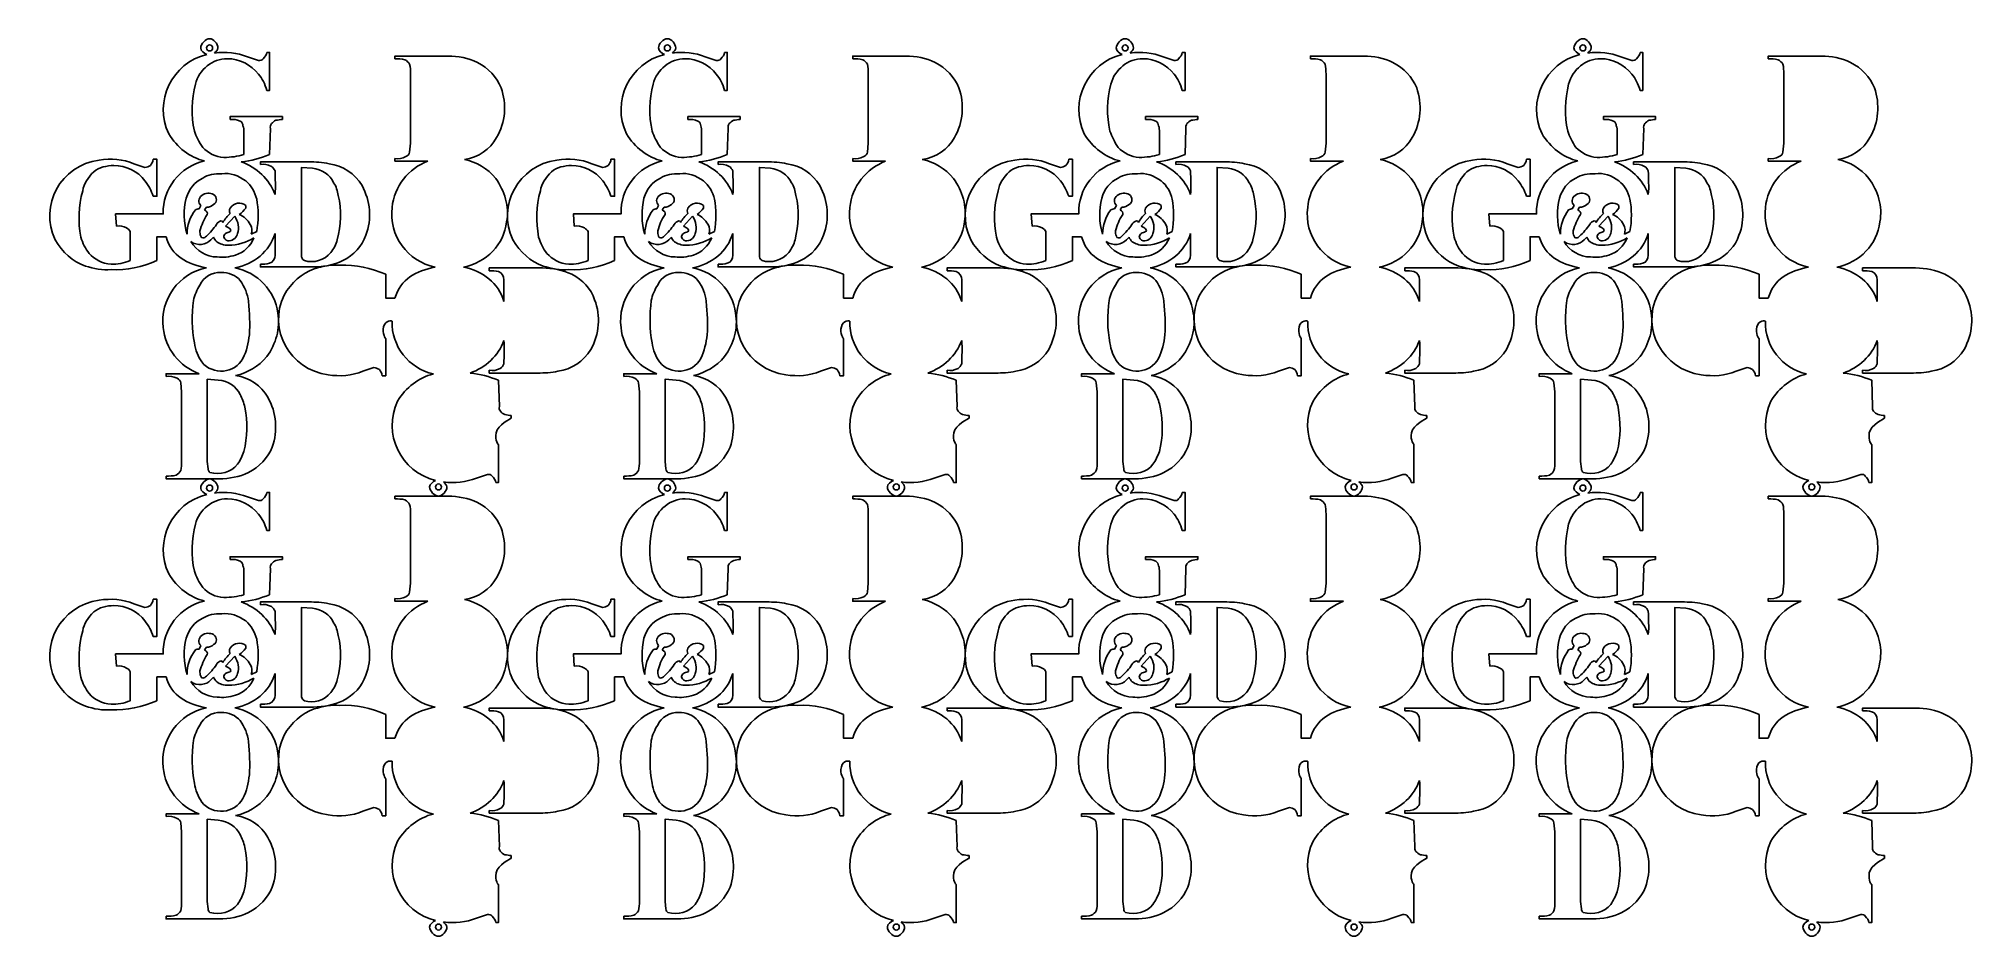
# Model space of a CAD drawing. Extents: x -18 to 3238, y 190 to 1701.
import ezdxf

# ---------------------------------------------------------------- set-up
doc = ezdxf.new("R2010")
doc.units = 0
doc.layers.add('H0104_Printing_Least_16', color=7, linetype='CONTINUOUS')

msp = doc.modelspace()

# ---------------------------------------------------------------- linework, layer by layer
at = {"layer": 'H0104_Printing_Least_16', "color": 7}
for points in [[(264.139193, 1685.034058)], [(1034.158274, 1685.034058)], [(1804.154655, 1685.034058)], [(2574.173736, 1685.034058)], [(525.605187, 1453.760064)], [(1295.624268, 1453.760064)], [(2065.620648, 1453.760064)], [(2835.639729, 1453.760064)], [(303.732192, 1380.640065)], [(348.415191, 1376.070066)], [(1073.751273, 1380.640065)], [(1118.434272, 1376.070066)], [(1843.747654, 1380.640065)], [(1888.430653, 1376.070066)], [(2613.766735, 1380.640065)], [(2658.449734, 1376.070066)], [(312.977192, 1336.464067)], [(484.004188, 1362.360066)], [(1082.996273, 1336.464067)], [(1254.023269, 1362.360066)], [(1852.992654, 1336.464067)], [(2024.019649, 1362.360066)], [(2623.011734, 1336.464067)], [(2794.03873, 1362.360066)], [(320.681192, 1293.810068)], [(1090.700273, 1293.810068)], [(1860.696653, 1293.810068)], [(2630.715734, 1293.810068)], [(561.853086, 1215.99417)], [(1331.872167, 1215.99417)], [(2101.868347, 1215.99417)], [(2871.887628, 1215.99417)], [(320.681192, 1101.870072)], [(1090.700273, 1101.870072)], [(1860.696653, 1101.870072)], [(2630.715734, 1101.870072)], [(264.139193, 944.565176)], [(654.206084, 951.523176)], [(1034.158274, 944.565176)], [(1424.225164, 951.523176)], [(1804.154655, 944.565176)], [(2194.221345, 951.523176)], [(2574.173736, 944.565176)], [(2964.240626, 951.523176)], [(525.605187, 713.291182)], [(1295.624268, 713.291182)], [(2065.620648, 713.291182)], [(2835.639729, 713.291182)], [(303.732192, 640.171184)], [(348.415191, 635.601184)], [(484.004188, 621.891184)], [(1073.751273, 640.171184)], [(1118.434272, 635.601184)], [(1254.023269, 621.891184)], [(1843.747654, 640.171184)], [(1888.430653, 635.601184)], [(2024.019649, 621.891184)], [(2613.766735, 640.171184)], [(2658.449734, 635.601184)], [(2794.03873, 621.891184)], [(312.977192, 595.995185)], [(1082.996273, 595.995185)], [(1852.992654, 595.995185)], [(2623.011734, 595.995185)], [(320.681192, 553.341186)], [(1090.700273, 553.341186)], [(1860.696653, 553.341186)], [(2630.715734, 553.341186)], [(561.853086, 475.525288)], [(1331.872167, 475.525288)], [(2101.868347, 475.525288)], [(2871.887628, 475.525288)], [(320.681192, 361.401191)], [(1090.700273, 361.401191)], [(1860.696653, 361.401191)], [(2630.715734, 361.401191)], [(654.206084, 211.054295)], [(1424.225164, 211.054295)], [(2194.221345, 211.054295)], [(2964.240626, 211.054295)]]:
    msp.add_lwpolyline(points, close=True, dxfattribs=at)
for points in [[(351.496191, 1663.979058), (333.007192, 1670.073058)], [(365.363191, 1613.70906), (369.986191, 1613.70906), (369.986191, 1677.690058), (365.363191, 1677.690058)], [(670.259083, 1671.321158), (580.893085, 1671.321158), (580.893085, 1666.752158)], [(1121.515272, 1663.979058), (1103.026272, 1670.073058)], [(1135.382272, 1613.70906), (1140.005271, 1613.70906), (1140.005271, 1677.690058), (1135.382272, 1677.690058)], [(1440.278164, 1671.321158), (1350.912166, 1671.321158), (1350.912166, 1666.752158)], [(1891.511653, 1663.979058), (1873.022653, 1670.073058)], [(1905.378652, 1613.70906), (1910.001652, 1613.70906), (1910.001652, 1677.690058), (1905.378652, 1677.690058)], [(2210.274345, 1671.321158), (2120.908347, 1671.321158), (2120.908347, 1666.752158)], [(2661.530733, 1663.979058), (2643.041734, 1670.073058)], [(2675.397733, 1613.70906), (2680.020733, 1613.70906), (2680.020733, 1677.690058), (2675.397733, 1677.690058)], [(2980.293625, 1671.321158), (2890.927628, 1671.321158), (2890.927628, 1666.752158)], [(607.087085, 1640.855159), (607.087085, 1525.081162), (605.546085, 1509.849162)], [(1377.106166, 1640.855159), (1377.106166, 1525.081162), (1375.565166, 1509.849162)], [(2147.102346, 1640.855159), (2147.102346, 1525.081162), (2145.561346, 1509.849162)], [(2917.121627, 1640.855159), (2917.121627, 1525.081162), (2915.580627, 1509.849162)], [(391.55719, 1564.963061), (391.55719, 1569.533061), (303.732192, 1569.533061), (303.732192, 1564.963061)], [(1161.576271, 1564.963061), (1161.576271, 1569.533061), (1073.751273, 1569.533061), (1073.751273, 1564.963061)], [(1931.572652, 1564.963061), (1931.572652, 1569.533061), (1843.747654, 1569.533061), (1843.747654, 1564.963061)], [(2701.591732, 1564.963061), (2701.591732, 1569.533061), (2613.766735, 1569.533061), (2613.766735, 1564.963061)], [(326.844192, 1543.636061), (326.844192, 1505.553062)], [(369.986191, 1505.553062), (371.527191, 1549.729061)], [(1096.863273, 1543.636061), (1096.863273, 1505.553062)], [(1140.005271, 1505.553062), (1141.546271, 1549.729061)], [(1866.859653, 1543.636061), (1866.859653, 1505.553062)], [(1910.001652, 1505.553062), (1911.541652, 1549.729061)], [(2636.878734, 1543.636061), (2636.878734, 1505.553062)], [(2680.020733, 1505.553062), (2681.560733, 1549.729061)], [(174.306196, 1435.480064), (180.469195, 1435.480064), (180.469195, 1497.936063), (174.306196, 1497.936063)], [(580.893085, 1499.185163), (580.893085, 1494.615163), (636.362084, 1494.615163)], [(944.325276, 1435.480064), (950.488276, 1435.480064), (950.488276, 1497.936063), (944.325276, 1497.936063)], [(1350.912166, 1499.185163), (1350.912166, 1494.615163), (1406.381165, 1494.615163)], [(1714.321657, 1435.480064), (1720.484657, 1435.480064), (1720.484657, 1497.936063), (1714.321657, 1497.936063)], [(2120.908347, 1499.185163), (2120.908347, 1494.615163), (2176.377346, 1494.615163)], [(2484.340738, 1435.480064), (2490.503738, 1435.480064), (2490.503738, 1497.936063), (2484.340738, 1497.936063)], [(2890.927628, 1499.185163), (2890.927628, 1494.615163), (2946.396626, 1494.615163)], [(160.439196, 1484.226063), (141.949196, 1490.320063)], [(436.240189, 1493.366063), (354.578191, 1493.366063), (354.578191, 1488.797063)], [(423.913189, 1333.416067), (423.913189, 1345.603066), (423.913189, 1484.226063), (442.403189, 1482.703063)], [(930.458277, 1484.226063), (911.968277, 1490.320063)], [(1206.25927, 1493.366063), (1124.597272, 1493.366063), (1124.597272, 1488.797063)], [(1193.93227, 1333.416067), (1193.93227, 1345.603066), (1193.93227, 1484.226063), (1212.42227, 1482.703063)], [(1700.454657, 1484.226063), (1681.964658, 1490.320063)], [(1976.255651, 1493.366063), (1894.593653, 1493.366063), (1894.593653, 1488.797063)], [(1963.928651, 1333.416067), (1963.928651, 1345.603066), (1963.928651, 1484.226063), (1982.41865, 1482.703063)], [(2470.473738, 1484.226063), (2451.983739, 1490.320063)], [(2746.274731, 1493.366063), (2664.612733, 1493.366063), (2664.612733, 1488.797063)], [(2733.947732, 1333.416067), (2733.947732, 1345.603066), (2733.947732, 1484.226063), (2752.437731, 1482.703063)], [(191.254195, 1406.536065), (191.201195, 1405.931065), (111.080197, 1405.931065), (112.674197, 1385.210065)], [(254.427194, 1420.246064), (251.345194, 1414.153065)], [(260.590193, 1412.630065), (263.671193, 1417.200065)], [(296.028193, 1385.210065), (311.436192, 1401.967065)], [(329.925192, 1415.677065), (329.925192, 1420.246064)], [(961.273276, 1406.536065), (961.220276, 1405.931065), (881.099278, 1405.931065), (882.693278, 1385.210065)], [(1024.446274, 1420.246064), (1021.364274, 1414.153065)], [(1030.609274, 1412.630065), (1033.690274, 1417.200065)], [(1066.047273, 1385.210065), (1081.455273, 1401.967065)], [(1099.944273, 1415.677065), (1099.944273, 1420.246064)], [(1731.269657, 1406.536065), (1731.216657, 1405.931065), (1651.095659, 1405.931065), (1652.689659, 1385.210065)], [(1794.442655, 1420.246064), (1791.360655, 1414.153065)], [(1800.605655, 1412.630065), (1803.686655, 1417.200065)], [(1836.043654, 1385.210065), (1851.451654, 1401.967065)], [(1869.940653, 1415.677065), (1869.940653, 1420.246064)], [(2501.288737, 1406.536065), (2501.236737, 1405.931065), (2421.114739, 1405.931065), (2422.708739, 1385.210065)], [(2564.461736, 1420.246064), (2561.379736, 1414.153065)], [(2570.624736, 1412.630065), (2573.705736, 1417.200065)], [(2606.062735, 1385.210065), (2621.470734, 1401.967065)], [(2639.959734, 1415.677065), (2639.959734, 1420.246064)], [(135.786197, 1376.070066), (135.786197, 1363.883066), (135.786197, 1327.323067)], [(348.415191, 1376.070066), (339.170192, 1371.500066)], [(379.230191, 1373.024066), (379.230191, 1336.464067)], [(905.805277, 1376.070066), (905.805277, 1363.883066), (905.805277, 1327.323067)], [(1118.434272, 1376.070066), (1109.189272, 1371.500066)], [(1149.249271, 1373.024066), (1149.249271, 1336.464067)], [(1675.801658, 1376.070066), (1675.801658, 1363.883066), (1675.801658, 1327.323067)], [(1888.430653, 1376.070066), (1879.185653, 1371.500066)], [(1919.245652, 1373.024066), (1919.245652, 1336.464067)], [(2445.820739, 1376.070066), (2445.820739, 1363.883066), (2445.820739, 1327.323067)], [(2658.449734, 1376.070066), (2649.204734, 1371.500066)], [(2689.264733, 1373.024066), (2689.264733, 1336.464067)], [(180.469195, 1327.323067), (180.469195, 1361.263066), (180.469195, 1367.357066), (195.877195, 1367.357066)], [(271.375193, 1362.360066), (275.998193, 1366.930066)], [(950.488276, 1327.323067), (950.488276, 1361.263066), (950.488276, 1367.357066), (965.896276, 1367.357066)], [(1041.394274, 1362.360066), (1046.017274, 1366.930066)], [(1720.484657, 1327.323067), (1720.484657, 1361.263066), (1720.484657, 1367.357066), (1735.892657, 1367.357066)], [(1811.390655, 1362.360066), (1816.013655, 1366.930066)], [(2490.503738, 1327.323067), (2490.503738, 1361.263066), (2490.503738, 1367.357066), (2505.911737, 1367.357066)], [(2581.409735, 1362.360066), (2586.032735, 1366.930066)], [(354.578191, 1321.230067), (354.578191, 1316.660067), (443.944189, 1316.660067)], [(580.893085, 1264.166168), (565.485086, 1264.166168), (565.485086, 1270.259168), (565.485086, 1304.199167)], [(828.960079, 1314.862167), (739.594082, 1314.862167), (739.594082, 1310.292167)], [(1124.597272, 1321.230067), (1124.597272, 1316.660067), (1213.96327, 1316.660067)], [(1350.912166, 1264.166168), (1335.504167, 1264.166168), (1335.504167, 1270.259168), (1335.504167, 1304.199167)], [(1598.97916, 1314.862167), (1509.613162, 1314.862167), (1509.613162, 1310.292167)], [(1894.593653, 1321.230067), (1894.593653, 1316.660067), (1983.95865, 1316.660067)], [(2120.908347, 1264.166168), (2105.500347, 1264.166168), (2105.500347, 1270.259168), (2105.500347, 1304.199167)], [(2368.975341, 1314.862167), (2279.609343, 1314.862167), (2279.609343, 1310.292167)], [(2664.612733, 1321.230067), (2664.612733, 1316.660067), (2753.977731, 1316.660067)], [(2890.927628, 1264.166168), (2875.519628, 1264.166168), (2875.519628, 1270.259168), (2875.519628, 1304.199167)], [(3138.994622, 1314.862167), (3049.628624, 1314.862167), (3049.628624, 1310.292167)], [(764.247081, 1295.059168), (764.247081, 1258.499169)], [(1534.266162, 1295.059168), (1534.266162, 1258.499169)], [(2304.262342, 1295.059168), (2304.262342, 1258.499169)], [(3074.281623, 1295.059168), (3074.281623, 1258.499169)], [(576.218086, 1225.592169), (576.271086, 1224.986169)], [(1346.237166, 1225.592169), (1346.290166, 1224.986169)], [(2116.233347, 1225.592169), (2116.286347, 1224.986169)], [(2886.252628, 1225.592169), (2886.305628, 1224.986169)], [(559.322086, 1133.586172), (565.485086, 1133.586172), (565.485086, 1196.04217)], [(1329.341167, 1133.586172), (1335.504167, 1133.586172), (1335.504167, 1196.04217)], [(2099.337348, 1133.586172), (2105.500347, 1133.586172), (2105.500347, 1196.04217)], [(2869.356628, 1133.586172), (2875.519628, 1133.586172), (2875.519628, 1196.04217)], [(526.966087, 1141.202171), (545.455086, 1147.296171)], [(739.594082, 1142.726171), (739.594082, 1138.156172), (821.256079, 1138.156172)], [(1296.985168, 1141.202171), (1315.474167, 1147.296171)], [(1509.613162, 1142.726171), (1509.613162, 1138.156172), (1591.27516, 1138.156172)], [(2066.981348, 1141.202171), (2085.470348, 1147.296171)], [(2279.609343, 1142.726171), (2279.609343, 1138.156172), (2361.271341, 1138.156172)], [(2837.000629, 1141.202171), (2855.489629, 1147.296171)], [(3049.628624, 1142.726171), (3049.628624, 1138.156172), (3131.290622, 1138.156172)], [(251.345194, 1136.907072), (195.877195, 1136.907072), (195.877195, 1132.337072)], [(220.529194, 1121.674072), (222.070194, 1106.441072), (222.070194, 990.667075)], [(266.753193, 976.958076), (265.212193, 989.144075), (265.212193, 1127.767072), (283.702193, 1126.244072)], [(756.543081, 1081.793173), (755.002081, 1125.970172)], [(1021.364274, 1136.907072), (965.896276, 1136.907072), (965.896276, 1132.337072)], [(990.548275, 1121.674072), (992.089275, 1106.441072), (992.089275, 990.667075)], [(1036.772274, 976.958076), (1035.231274, 989.144075), (1035.231274, 1127.767072), (1053.721274, 1126.244072)], [(1526.562162, 1081.793173), (1525.021162, 1125.970172)], [(1791.360655, 1136.907072), (1735.892657, 1136.907072), (1735.892657, 1132.337072)], [(1760.544656, 1121.674072), (1762.085656, 1106.441072), (1762.085656, 990.667075)], [(1806.768655, 976.958076), (1805.227655, 989.144075), (1805.227655, 1127.767072), (1823.717654, 1126.244072)], [(2296.558343, 1081.793173), (2295.017343, 1125.970172)], [(2561.379736, 1136.907072), (2505.911737, 1136.907072), (2505.911737, 1132.337072)], [(2530.563737, 1121.674072), (2532.104737, 1106.441072), (2532.104737, 990.667075)], [(2576.787736, 976.958076), (2575.246736, 989.144075), (2575.246736, 1127.767072), (2593.736735, 1126.244072)], [(3066.577623, 1081.793173), (3065.036623, 1125.970172)], [(776.573081, 1061.989173), (776.573081, 1066.559173)], [(1546.592161, 1061.989173), (1546.592161, 1066.559173)], [(2316.588342, 1061.989173), (2316.588342, 1066.559173)], [(3086.607623, 1061.989173), (3086.607623, 1066.559173)], [(750.380081, 953.833176), (755.002081, 953.833176), (755.002081, 1017.813175)], [(1520.399162, 953.833176), (1525.021162, 953.833176), (1525.021162, 1017.813175)], [(2290.395343, 953.833176), (2295.017343, 953.833176), (2295.017343, 1017.813175)], [(3060.414623, 953.833176), (3065.036623, 953.833176), (3065.036623, 1017.813175)], [(195.877195, 964.771076), (195.877195, 960.201076), (285.242193, 960.201076)], [(718.023082, 961.449176), (736.513082, 967.544176)], [(965.896276, 964.771076), (965.896276, 960.201076), (1055.262274, 960.201076)], [(1488.042163, 961.449176), (1506.532162, 967.544176)], [(1735.892657, 964.771076), (1735.892657, 960.201076), (1825.257654, 960.201076)], [(2258.038344, 961.449176), (2276.528343, 967.544176)], [(2505.911737, 964.771076), (2505.911737, 960.201076), (2595.277735, 960.201076)], [(3028.057624, 961.449176), (3046.547624, 967.544176)], [(351.496191, 923.510177), (333.007192, 929.604177)], [(365.363191, 873.240178), (369.986191, 873.240178), (369.986191, 937.221177), (365.363191, 937.221177)], [(670.259083, 930.852277), (580.893085, 930.852277), (580.893085, 926.283277)], [(1121.515272, 923.510177), (1103.026272, 929.604177)], [(1135.382272, 873.240178), (1140.005271, 873.240178), (1140.005271, 937.221177), (1135.382272, 937.221177)], [(1440.278164, 930.852277), (1350.912166, 930.852277), (1350.912166, 926.283277)], [(1891.511653, 923.510177), (1873.022653, 929.604177)], [(1905.378652, 873.240178), (1910.001652, 873.240178), (1910.001652, 937.221177), (1905.378652, 937.221177)], [(2210.274345, 930.852277), (2120.908347, 930.852277), (2120.908347, 926.283277)], [(2661.530733, 923.510177), (2643.041734, 929.604177)], [(2675.397733, 873.240178), (2680.020733, 873.240178), (2680.020733, 937.221177), (2675.397733, 937.221177)], [(2980.293625, 930.852277), (2890.927628, 930.852277), (2890.927628, 926.283277)], [(607.087085, 900.386277), (607.087085, 784.61228), (605.546085, 769.380281)], [(1377.106166, 900.386277), (1377.106166, 784.61228), (1375.565166, 769.380281)], [(2147.102346, 900.386277), (2147.102346, 784.61228), (2145.561346, 769.380281)], [(2917.121627, 900.386277), (2917.121627, 784.61228), (2915.580627, 769.380281)], [(391.55719, 824.494179), (391.55719, 829.064179), (303.732192, 829.064179), (303.732192, 824.494179)], [(1161.576271, 824.494179), (1161.576271, 829.064179), (1073.751273, 829.064179), (1073.751273, 824.494179)], [(1931.572652, 824.494179), (1931.572652, 829.064179), (1843.747654, 829.064179), (1843.747654, 824.494179)], [(2701.591732, 824.494179), (2701.591732, 829.064179), (2613.766735, 829.064179), (2613.766735, 824.494179)], [(326.844192, 803.16718), (326.844192, 765.084181)], [(369.986191, 765.084181), (371.527191, 809.26018)], [(1096.863273, 803.16718), (1096.863273, 765.084181)], [(1140.005271, 765.084181), (1141.546271, 809.26018)], [(1866.859653, 803.16718), (1866.859653, 765.084181)], [(1910.001652, 765.084181), (1911.541652, 809.26018)], [(2636.878734, 803.16718), (2636.878734, 765.084181)], [(2680.020733, 765.084181), (2681.560733, 809.26018)], [(160.439196, 743.757181), (141.949196, 749.851181)], [(174.306196, 695.011183), (180.469195, 695.011183), (180.469195, 757.467181), (174.306196, 757.467181)], [(436.240189, 752.898181), (354.578191, 752.898181), (354.578191, 748.328181)], [(580.893085, 758.716281), (580.893085, 754.146281), (636.362084, 754.146281)], [(930.458277, 743.757181), (911.968277, 749.851181)], [(944.325276, 695.011183), (950.488276, 695.011183), (950.488276, 757.467181), (944.325276, 757.467181)], [(1206.25927, 752.898181), (1124.597272, 752.898181), (1124.597272, 748.328181)], [(1350.912166, 758.716281), (1350.912166, 754.146281), (1406.381165, 754.146281)], [(1700.454657, 743.757181), (1681.964658, 749.851181)], [(1714.321657, 695.011183), (1720.484657, 695.011183), (1720.484657, 757.467181), (1714.321657, 757.467181)], [(1976.255651, 752.898181), (1894.593653, 752.898181), (1894.593653, 748.328181)], [(2120.908347, 758.716281), (2120.908347, 754.146281), (2176.377346, 754.146281)], [(2470.473738, 743.757181), (2451.983739, 749.851181)], [(2484.340738, 695.011183), (2490.503738, 695.011183), (2490.503738, 757.467181), (2484.340738, 757.467181)], [(2746.274731, 752.898181), (2664.612733, 752.898181), (2664.612733, 748.328181)], [(2890.927628, 758.716281), (2890.927628, 754.146281), (2946.396626, 754.146281)], [(423.913189, 592.947185), (423.913189, 605.134185), (423.913189, 743.757181), (442.403189, 742.234181)], [(1193.93227, 592.947185), (1193.93227, 605.134185), (1193.93227, 743.757181), (1212.42227, 742.234181)], [(1963.928651, 592.947185), (1963.928651, 605.134185), (1963.928651, 743.757181), (1982.41865, 742.234181)], [(2733.947732, 592.947185), (2733.947732, 605.134185), (2733.947732, 743.757181), (2752.437731, 742.234181)], [(191.254195, 666.067183), (191.201195, 665.462183), (111.080197, 665.462183), (112.674197, 644.741184)], [(254.427194, 679.778183), (251.345194, 673.684183)], [(260.590193, 672.161183), (263.671193, 676.731183)], [(296.028193, 644.741184), (311.436192, 661.498183)], [(329.925192, 675.208183), (329.925192, 679.778183)], [(961.273276, 666.067183), (961.220276, 665.462183), (881.099278, 665.462183), (882.693278, 644.741184)], [(1024.446274, 679.778183), (1021.364274, 673.684183)], [(1030.609274, 672.161183), (1033.690274, 676.731183)], [(1066.047273, 644.741184), (1081.455273, 661.498183)], [(1099.944273, 675.208183), (1099.944273, 679.778183)], [(1731.269657, 666.067183), (1731.216657, 665.462183), (1651.095659, 665.462183), (1652.689659, 644.741184)], [(1794.442655, 679.778183), (1791.360655, 673.684183)], [(1800.605655, 672.161183), (1803.686655, 676.731183)], [(1836.043654, 644.741184), (1851.451654, 661.498183)], [(1869.940653, 675.208183), (1869.940653, 679.778183)], [(2501.288737, 666.067183), (2501.236737, 665.462183), (2421.114739, 665.462183), (2422.708739, 644.741184)], [(2564.461736, 679.778183), (2561.379736, 673.684183)], [(2570.624736, 672.161183), (2573.705736, 676.731183)], [(2606.062735, 644.741184), (2621.470734, 661.498183)], [(2639.959734, 675.208183), (2639.959734, 679.778183)], [(135.786197, 635.601184), (135.786197, 623.414184), (135.786197, 586.854185)], [(180.469195, 586.854185), (180.469195, 620.794184), (180.469195, 626.888184), (195.877195, 626.888184)], [(271.375193, 621.891184), (275.998193, 626.461184)], [(348.415191, 635.601184), (339.170192, 631.031184)], [(379.230191, 632.555184), (379.230191, 595.995185)], [(905.805277, 635.601184), (905.805277, 623.414184), (905.805277, 586.854185)], [(950.488276, 586.854185), (950.488276, 620.794184), (950.488276, 626.888184), (965.896276, 626.888184)], [(1041.394274, 621.891184), (1046.017274, 626.461184)], [(1118.434272, 635.601184), (1109.189272, 631.031184)], [(1149.249271, 632.555184), (1149.249271, 595.995185)], [(1675.801658, 635.601184), (1675.801658, 623.414184), (1675.801658, 586.854185)], [(1720.484657, 586.854185), (1720.484657, 620.794184), (1720.484657, 626.888184), (1735.892657, 626.888184)], [(1811.390655, 621.891184), (1816.013655, 626.461184)], [(1888.430653, 635.601184), (1879.185653, 631.031184)], [(1919.245652, 632.555184), (1919.245652, 595.995185)], [(2445.820739, 635.601184), (2445.820739, 623.414184), (2445.820739, 586.854185)], [(2490.503738, 586.854185), (2490.503738, 620.794184), (2490.503738, 626.888184), (2505.911737, 626.888184)], [(2581.409735, 621.891184), (2586.032735, 626.461184)], [(2658.449734, 635.601184), (2649.204734, 631.031184)], [(2689.264733, 632.555184), (2689.264733, 595.995185)], [(354.578191, 580.761185), (354.578191, 576.191186), (443.944189, 576.191186)], [(580.893085, 523.697287), (565.485086, 523.697287), (565.485086, 529.790287), (565.485086, 563.730286)], [(828.960079, 574.393286), (739.594082, 574.393286), (739.594082, 569.823286)], [(764.247081, 554.590286), (764.247081, 518.030287)], [(1124.597272, 580.761185), (1124.597272, 576.191186), (1213.96327, 576.191186)], [(1350.912166, 523.697287), (1335.504167, 523.697287), (1335.504167, 529.790287), (1335.504167, 563.730286)], [(1598.97916, 574.393286), (1509.613162, 574.393286), (1509.613162, 569.823286)], [(1534.266162, 554.590286), (1534.266162, 518.030287)], [(1894.593653, 580.761185), (1894.593653, 576.191186), (1983.95865, 576.191186)], [(2120.908347, 523.697287), (2105.500347, 523.697287), (2105.500347, 529.790287), (2105.500347, 563.730286)], [(2368.975341, 574.393286), (2279.609343, 574.393286), (2279.609343, 569.823286)], [(2304.262342, 554.590286), (2304.262342, 518.030287)], [(2664.612733, 580.761185), (2664.612733, 576.191186), (2753.977731, 576.191186)], [(2890.927628, 523.697287), (2875.519628, 523.697287), (2875.519628, 529.790287), (2875.519628, 563.730286)], [(3138.994622, 574.393286), (3049.628624, 574.393286), (3049.628624, 569.823286)], [(3074.281623, 554.590286), (3074.281623, 518.030287)], [(576.218086, 485.123288), (576.271086, 484.517288)], [(1346.237166, 485.123288), (1346.290166, 484.517288)], [(2116.233347, 485.123288), (2116.286347, 484.517288)], [(2886.252628, 485.123288), (2886.305628, 484.517288)], [(559.322086, 393.11729), (565.485086, 393.11729), (565.485086, 455.573289)], [(1329.341167, 393.11729), (1335.504167, 393.11729), (1335.504167, 455.573289)], [(2099.337348, 393.11729), (2105.500347, 393.11729), (2105.500347, 455.573289)], [(2869.356628, 393.11729), (2875.519628, 393.11729), (2875.519628, 455.573289)], [(251.345194, 396.43819), (195.877195, 396.43819), (195.877195, 391.86819)], [(526.966087, 400.73329), (545.455086, 406.82729)], [(739.594082, 402.25729), (739.594082, 397.68729), (821.256079, 397.68729)], [(1021.364274, 396.43819), (965.896276, 396.43819), (965.896276, 391.86819)], [(1296.985168, 400.73329), (1315.474167, 406.82729)], [(1509.613162, 402.25729), (1509.613162, 397.68729), (1591.27516, 397.68729)], [(1791.360655, 396.43819), (1735.892657, 396.43819), (1735.892657, 391.86819)], [(2066.981348, 400.73329), (2085.470348, 406.82729)], [(2279.609343, 402.25729), (2279.609343, 397.68729), (2361.271341, 397.68729)], [(2561.379736, 396.43819), (2505.911737, 396.43819), (2505.911737, 391.86819)], [(2837.000629, 400.73329), (2855.489629, 406.82729)], [(3049.628624, 402.25729), (3049.628624, 397.68729), (3131.290622, 397.68729)], [(220.529194, 381.20519), (222.070194, 365.972191), (222.070194, 250.198194)], [(266.753193, 236.489194), (265.212193, 248.675194), (265.212193, 387.29819), (283.702193, 385.77519)], [(756.543081, 341.324291), (755.002081, 385.50129)], [(990.548275, 381.20519), (992.089275, 365.972191), (992.089275, 250.198194)], [(1036.772274, 236.489194), (1035.231274, 248.675194), (1035.231274, 387.29819), (1053.721274, 385.77519)], [(1526.562162, 341.324291), (1525.021162, 385.50129)], [(1760.544656, 381.20519), (1762.085656, 365.972191), (1762.085656, 250.198194)], [(1806.768655, 236.489194), (1805.227655, 248.675194), (1805.227655, 387.29819), (1823.717654, 385.77519)], [(2296.558343, 341.324291), (2295.017343, 385.50129)], [(2530.563737, 381.20519), (2532.104737, 365.972191), (2532.104737, 250.198194)], [(2576.787736, 236.489194), (2575.246736, 248.675194), (2575.246736, 387.29819), (2593.736735, 385.77519)], [(3066.577623, 341.324291), (3065.036623, 385.50129)], [(776.573081, 321.520292), (776.573081, 326.090292)], [(1546.592161, 321.520292), (1546.592161, 326.090292)], [(2316.588342, 321.520292), (2316.588342, 326.090292)], [(3086.607623, 321.520292), (3086.607623, 326.090292)], [(750.380081, 213.364295), (755.002081, 213.364295), (755.002081, 277.344293)], [(1520.399162, 213.364295), (1525.021162, 213.364295), (1525.021162, 277.344293)], [(2290.395343, 213.364295), (2295.017343, 213.364295), (2295.017343, 277.344293)], [(3060.414623, 213.364295), (3065.036623, 213.364295), (3065.036623, 277.344293)], [(195.877195, 224.302194), (195.877195, 219.732195), (285.242193, 219.732195)], [(718.023082, 220.980294), (736.513082, 227.075294)], [(965.896276, 224.302194), (965.896276, 219.732195), (1055.262274, 219.732195)], [(1488.042163, 220.980294), (1506.532162, 227.075294)], [(1735.892657, 224.302194), (1735.892657, 219.732195), (1825.257654, 219.732195)], [(2258.038344, 220.980294), (2276.528343, 227.075294)], [(2505.911737, 224.302194), (2505.911737, 219.732195), (2595.277735, 219.732195)], [(3028.057624, 220.980294), (3046.547624, 227.075294)]]:
    msp.add_lwpolyline(points, dxfattribs=at)
for points in [[(269.190193, 1700.665057), (262.642193, 1700.665057), (254.231194, 1691.620058), (254.231194, 1685.034058)], [(283.274193, 1685.034058), (283.274193, 1691.620058), (275.737193, 1700.665057), (269.190193, 1700.665057)], [(1039.209274, 1700.665057), (1032.661274, 1700.665057), (1024.250274, 1691.620058), (1024.250274, 1685.034058)], [(1053.293274, 1685.034058), (1053.293274, 1691.620058), (1045.756274, 1700.665057), (1039.209274, 1700.665057)], [(1809.204655, 1700.665057), (1802.657655, 1700.665057), (1794.246655, 1691.620058), (1794.246655, 1685.034058)], [(1823.289654, 1685.034058), (1823.289654, 1691.620058), (1815.752655, 1700.665057), (1809.204655, 1700.665057)], [(2579.224736, 1700.665057), (2572.676736, 1700.665057), (2564.265736, 1691.620058), (2564.265736, 1685.034058)], [(2593.308735, 1685.034058), (2593.308735, 1691.620058), (2585.771735, 1700.665057), (2579.224736, 1700.665057)], [(264.293193, 1674.183058), (205.968195, 1659.691059), (174.253196, 1595.37106), (200.499195, 1540.589061)], [(254.231194, 1685.034058), (254.231194, 1680.207058), (260.192193, 1676.059058), (264.293193, 1674.183058)], [(264.139193, 1685.034058), (264.139193, 1687.815058), (266.400193, 1690.069058), (269.190193, 1690.069058)], [(269.190193, 1679.999058), (266.400193, 1679.999058), (264.139193, 1682.253058), (264.139193, 1685.034058)], [(265.212193, 1654.839059), (274.457193, 1662.455058), (286.783193, 1667.025058), (299.110193, 1667.025058)], [(269.190193, 1690.069058), (271.979193, 1690.069058), (274.240193, 1687.815058), (274.240193, 1685.034058)], [(274.240193, 1685.034058), (274.240193, 1682.253058), (271.979193, 1679.999058), (269.190193, 1679.999058)], [(277.564193, 1676.594058), (279.714193, 1678.753058), (283.274193, 1681.737058), (283.274193, 1685.034058)], [(333.007192, 1670.073058), (315.473192, 1677.296058), (296.554193, 1679.031058), (277.564193, 1676.594058)], [(299.110193, 1667.025058), (319.140192, 1667.025058), (339.170192, 1656.362059), (351.496191, 1641.130059)], [(359.200191, 1667.025058), (357.659191, 1663.979058), (354.578191, 1663.979058), (351.496191, 1663.979058)], [(365.363191, 1677.690058), (365.363191, 1673.120058), (362.282191, 1670.073058), (359.200191, 1667.025058)], [(580.893085, 1666.752158), (587.056085, 1666.752158), (591.679085, 1666.752158), (597.842085, 1665.228158)], [(597.842085, 1665.228158), (600.924085, 1663.705158), (604.005085, 1660.658158), (605.546085, 1657.611159)], [(719.564082, 1660.658158), (704.156082, 1668.275158), (687.208083, 1671.321158), (670.259083, 1671.321158)], [(759.625081, 1618.00416), (751.921081, 1636.284159), (738.054082, 1651.518159), (719.564082, 1660.658158)], [(1034.312274, 1674.183058), (975.987276, 1659.691059), (944.272276, 1595.37106), (970.518276, 1540.589061)], [(1024.250274, 1685.034058), (1024.250274, 1680.207058), (1030.211274, 1676.059058), (1034.312274, 1674.183058)], [(1034.158274, 1685.034058), (1034.158274, 1687.815058), (1036.419274, 1690.069058), (1039.209274, 1690.069058)], [(1039.209274, 1679.999058), (1036.419274, 1679.999058), (1034.158274, 1682.253058), (1034.158274, 1685.034058)], [(1035.231274, 1654.839059), (1044.476274, 1662.455058), (1056.802274, 1667.025058), (1069.129273, 1667.025058)], [(1039.209274, 1690.069058), (1041.998274, 1690.069058), (1044.259274, 1687.815058), (1044.259274, 1685.034058)], [(1044.259274, 1685.034058), (1044.259274, 1682.253058), (1041.998274, 1679.999058), (1039.209274, 1679.999058)], [(1047.583274, 1676.594058), (1049.733274, 1678.753058), (1053.293274, 1681.737058), (1053.293274, 1685.034058)], [(1103.026272, 1670.073058), (1085.492273, 1677.296058), (1066.573273, 1679.031058), (1047.583274, 1676.594058)], [(1069.129273, 1667.025058), (1089.159273, 1667.025058), (1109.189272, 1656.362059), (1121.515272, 1641.130059)], [(1129.219272, 1667.025058), (1127.679272, 1663.979058), (1124.597272, 1663.979058), (1121.515272, 1663.979058)], [(1135.382272, 1677.690058), (1135.382272, 1673.120058), (1132.301272, 1670.073058), (1129.219272, 1667.025058)], [(1350.912166, 1666.752158), (1357.075166, 1666.752158), (1361.698166, 1666.752158), (1367.861166, 1665.228158)], [(1367.861166, 1665.228158), (1370.943166, 1663.705158), (1374.024166, 1660.658158), (1375.565166, 1657.611159)], [(1489.583163, 1660.658158), (1474.175163, 1668.275158), (1457.227164, 1671.321158), (1440.278164, 1671.321158)], [(1529.644162, 1618.00416), (1521.940162, 1636.284159), (1508.073162, 1651.518159), (1489.583163, 1660.658158)], [(1804.308655, 1674.183058), (1745.983656, 1659.691059), (1714.268657, 1595.37106), (1740.514656, 1540.589061)], [(1794.246655, 1685.034058), (1794.246655, 1680.207058), (1800.207655, 1676.059058), (1804.308655, 1674.183058)], [(1804.154655, 1685.034058), (1804.154655, 1687.815058), (1806.415655, 1690.069058), (1809.204655, 1690.069058)], [(1809.204655, 1679.999058), (1806.415655, 1679.999058), (1804.154655, 1682.253058), (1804.154655, 1685.034058)], [(1805.227655, 1654.839059), (1814.472655, 1662.455058), (1826.798654, 1667.025058), (1839.124654, 1667.025058)], [(1809.204655, 1690.069058), (1811.994655, 1690.069058), (1814.255655, 1687.815058), (1814.255655, 1685.034058)], [(1814.255655, 1685.034058), (1814.255655, 1682.253058), (1811.994655, 1679.999058), (1809.204655, 1679.999058)], [(1817.579655, 1676.594058), (1819.729655, 1678.753058), (1823.289654, 1681.737058), (1823.289654, 1685.034058)], [(1873.022653, 1670.073058), (1855.488654, 1677.296058), (1836.569654, 1679.031058), (1817.579655, 1676.594058)], [(1839.124654, 1667.025058), (1859.155654, 1667.025058), (1879.185653, 1656.362059), (1891.511653, 1641.130059)], [(1899.215653, 1667.025058), (1897.674653, 1663.979058), (1894.593653, 1663.979058), (1891.511653, 1663.979058)], [(1905.378652, 1677.690058), (1905.378652, 1673.120058), (1902.297652, 1670.073058), (1899.215653, 1667.025058)], [(2120.908347, 1666.752158), (2127.072347, 1666.752158), (2131.694347, 1666.752158), (2137.857347, 1665.228158)], [(2137.857347, 1665.228158), (2140.939346, 1663.705158), (2144.020346, 1660.658158), (2145.561346, 1657.611159)], [(2259.579344, 1660.658158), (2244.171344, 1668.275158), (2227.223344, 1671.321158), (2210.274345, 1671.321158)], [(2299.640343, 1618.00416), (2291.936343, 1636.284159), (2278.069343, 1651.518159), (2259.579344, 1660.658158)], [(2574.327736, 1674.183058), (2516.002737, 1659.691059), (2484.287738, 1595.37106), (2510.533737, 1540.589061)], [(2564.265736, 1685.034058), (2564.265736, 1680.207058), (2570.226736, 1676.059058), (2574.327736, 1674.183058)], [(2574.173736, 1685.034058), (2574.173736, 1687.815058), (2576.434736, 1690.069058), (2579.224736, 1690.069058)], [(2579.224736, 1679.999058), (2576.434736, 1679.999058), (2574.173736, 1682.253058), (2574.173736, 1685.034058)], [(2575.246736, 1654.839059), (2584.491735, 1662.455058), (2596.817735, 1667.025058), (2609.143735, 1667.025058)], [(2579.224736, 1690.069058), (2582.013735, 1690.069058), (2584.274735, 1687.815058), (2584.274735, 1685.034058)], [(2584.274735, 1685.034058), (2584.274735, 1682.253058), (2582.013735, 1679.999058), (2579.224736, 1679.999058)], [(2587.598735, 1676.594058), (2589.748735, 1678.753058), (2593.308735, 1681.737058), (2593.308735, 1685.034058)], [(2643.041734, 1670.073058), (2625.507734, 1677.296058), (2606.588735, 1679.031058), (2587.598735, 1676.594058)], [(2609.143735, 1667.025058), (2629.174734, 1667.025058), (2649.204734, 1656.362059), (2661.530733, 1641.130059)], [(2669.234733, 1667.025058), (2667.694733, 1663.979058), (2664.612733, 1663.979058), (2661.530733, 1663.979058)], [(2675.397733, 1677.690058), (2675.397733, 1673.120058), (2672.316733, 1670.073058), (2669.234733, 1667.025058)], [(2890.927628, 1666.752158), (2897.090628, 1666.752158), (2901.713627, 1666.752158), (2907.876627, 1665.228158)], [(2907.876627, 1665.228158), (2910.958627, 1663.705158), (2914.039627, 1660.658158), (2915.580627, 1657.611159)], [(3029.598624, 1660.658158), (3014.190625, 1668.275158), (2997.242625, 1671.321158), (2980.293625, 1671.321158)], [(3069.659623, 1618.00416), (3061.955623, 1636.284159), (3048.087624, 1651.518159), (3029.598624, 1660.658158)], [(245.182194, 1624.372059), (248.264194, 1636.560059), (255.967194, 1647.223059), (265.212193, 1654.839059)], [(351.496191, 1641.130059), (357.659191, 1633.513059), (362.282191, 1624.372059), (365.363191, 1613.70906)], [(605.546085, 1657.611159), (607.087085, 1653.041159), (607.087085, 1646.948159), (607.087085, 1640.855159)], [(1015.201275, 1624.372059), (1018.283275, 1636.560059), (1025.986274, 1647.223059), (1035.231274, 1654.839059)], [(1121.515272, 1641.130059), (1127.679272, 1633.513059), (1132.301272, 1624.372059), (1135.382272, 1613.70906)], [(1375.565166, 1657.611159), (1377.106166, 1653.041159), (1377.106166, 1646.948159), (1377.106166, 1640.855159)], [(1785.197655, 1624.372059), (1788.279655, 1636.560059), (1795.982655, 1647.223059), (1805.227655, 1654.839059)], [(1891.511653, 1641.130059), (1897.674653, 1633.513059), (1902.297652, 1624.372059), (1905.378652, 1613.70906)], [(2145.561346, 1657.611159), (2147.102346, 1653.041159), (2147.102346, 1646.948159), (2147.102346, 1640.855159)], [(2555.216736, 1624.372059), (2558.298736, 1636.560059), (2566.001736, 1647.223059), (2575.246736, 1654.839059)], [(2661.530733, 1641.130059), (2667.694733, 1633.513059), (2672.316733, 1624.372059), (2675.397733, 1613.70906)], [(2915.580627, 1657.611159), (2917.121627, 1653.041159), (2917.121627, 1646.948159), (2917.121627, 1640.855159)], [(243.641194, 1545.159061), (237.478194, 1571.056061), (239.019194, 1598.47706), (245.182194, 1624.372059)], [(751.921081, 1534.222162), (767.328081, 1560.118161), (768.869081, 1590.58516), (759.625081, 1618.00416)], [(1013.660275, 1545.159061), (1007.497275, 1571.056061), (1009.038275, 1598.47706), (1015.201275, 1624.372059)], [(1521.940162, 1534.222162), (1537.348162, 1560.118161), (1538.888162, 1590.58516), (1529.644162, 1618.00416)], [(1783.656655, 1545.159061), (1777.493656, 1571.056061), (1779.034656, 1598.47706), (1785.197655, 1624.372059)], [(2291.936343, 1534.222162), (2307.344342, 1560.118161), (2308.884342, 1590.58516), (2299.640343, 1618.00416)], [(2553.675736, 1545.159061), (2547.512736, 1571.056061), (2549.053736, 1598.47706), (2555.216736, 1624.372059)], [(3061.955623, 1534.222162), (3077.363623, 1560.118161), (3078.903623, 1590.58516), (3069.659623, 1618.00416)], [(303.732192, 1564.963061), (309.895192, 1564.963061), (314.517192, 1564.963061), (320.681192, 1561.917061)], [(371.527191, 1549.729061), (369.986191, 1555.824061), (374.608191, 1560.393061), (380.77119, 1563.440061)], [(380.77119, 1563.440061), (383.85319, 1563.440061), (388.47519, 1564.963061), (391.55719, 1564.963061)], [(1073.751273, 1564.963061), (1079.914273, 1564.963061), (1084.536273, 1564.963061), (1090.700273, 1561.917061)], [(1141.546271, 1549.729061), (1140.005271, 1555.824061), (1144.627271, 1560.393061), (1150.790271, 1563.440061)], [(1150.790271, 1563.440061), (1153.872271, 1563.440061), (1158.494271, 1564.963061), (1161.576271, 1564.963061)], [(1843.747654, 1564.963061), (1849.910654, 1564.963061), (1854.532654, 1564.963061), (1860.696653, 1561.917061)], [(1911.541652, 1549.729061), (1910.001652, 1555.824061), (1914.623652, 1560.393061), (1920.786652, 1563.440061)], [(1920.786652, 1563.440061), (1923.868652, 1563.440061), (1928.490652, 1564.963061), (1931.572652, 1564.963061)], [(2613.766735, 1564.963061), (2619.929735, 1564.963061), (2624.551734, 1564.963061), (2630.715734, 1561.917061)], [(2681.560733, 1549.729061), (2680.020733, 1555.824061), (2684.642733, 1560.393061), (2690.805733, 1563.440061)], [(2690.805733, 1563.440061), (2693.887733, 1563.440061), (2698.509733, 1564.963061), (2701.591732, 1564.963061)], [(200.499195, 1540.589061), (214.366195, 1517.740062), (235.937194, 1500.983062), (260.590193, 1494.890063)], [(257.508194, 1517.740062), (251.345194, 1526.880062), (246.723194, 1536.020062), (243.641194, 1545.159061)], [(320.681192, 1561.917061), (323.762192, 1560.393061), (325.303192, 1557.347061), (325.303192, 1554.300061)], [(325.303192, 1554.300061), (326.844192, 1551.252061), (326.844192, 1546.682061), (326.844192, 1543.636061)], [(697.993083, 1497.662163), (721.105082, 1500.708162), (741.135081, 1514.419162), (751.921081, 1534.222162)], [(970.518276, 1540.589061), (984.385275, 1517.740062), (1005.956275, 1500.983062), (1030.609274, 1494.890063)], [(1027.527274, 1517.740062), (1021.364274, 1526.880062), (1016.742275, 1536.020062), (1013.660275, 1545.159061)], [(1090.700273, 1561.917061), (1093.781273, 1560.393061), (1095.322273, 1557.347061), (1095.322273, 1554.300061)], [(1095.322273, 1554.300061), (1096.863273, 1551.252061), (1096.863273, 1546.682061), (1096.863273, 1543.636061)], [(1468.012163, 1497.662163), (1491.124163, 1500.708162), (1511.154162, 1514.419162), (1521.940162, 1534.222162)], [(1740.514656, 1540.589061), (1754.381656, 1517.740062), (1775.952656, 1500.983062), (1800.605655, 1494.890063)], [(1797.523655, 1517.740062), (1791.360655, 1526.880062), (1786.738655, 1536.020062), (1783.656655, 1545.159061)], [(1860.696653, 1561.917061), (1863.777653, 1560.393061), (1865.318653, 1557.347061), (1865.318653, 1554.300061)], [(1865.318653, 1554.300061), (1866.859653, 1551.252061), (1866.859653, 1546.682061), (1866.859653, 1543.636061)], [(2238.008344, 1497.662163), (2261.120343, 1500.708162), (2281.150343, 1514.419162), (2291.936343, 1534.222162)], [(2510.533737, 1540.589061), (2524.400737, 1517.740062), (2545.971736, 1500.983062), (2570.624736, 1494.890063)], [(2567.542736, 1517.740062), (2561.379736, 1526.880062), (2556.757736, 1536.020062), (2553.675736, 1545.159061)], [(2630.715734, 1561.917061), (2633.796734, 1560.393061), (2635.337734, 1557.347061), (2635.337734, 1554.300061)], [(2635.337734, 1554.300061), (2636.878734, 1551.252061), (2636.878734, 1546.682061), (2636.878734, 1543.636061)], [(3008.027625, 1497.662163), (3031.139624, 1500.708162), (3051.169624, 1514.419162), (3061.955623, 1534.222162)], [(141.949196, 1490.320063), (123.460197, 1497.936063), (103.430197, 1499.459063), (83.399198, 1496.413063)], [(174.306196, 1497.936063), (174.306196, 1493.366063), (171.224196, 1490.320063), (169.683196, 1487.273063)], [(292.946193, 1500.983062), (279.079193, 1500.983062), (266.753193, 1508.599062), (257.508194, 1517.740062)], [(326.844192, 1505.553062), (316.058192, 1502.506062), (305.273192, 1500.983062), (292.946193, 1500.983062)], [(322.221192, 1493.366063), (339.170192, 1494.890063), (354.578191, 1499.459063), (369.986191, 1505.553062)], [(599.383085, 1502.231162), (593.220085, 1499.185163), (587.056085, 1497.662163), (580.893085, 1499.185163)], [(605.546085, 1509.849162), (605.546085, 1506.802162), (602.464085, 1503.755162), (599.383085, 1502.231162)], [(911.968277, 1490.320063), (893.479278, 1497.936063), (873.449278, 1499.459063), (853.418279, 1496.413063)], [(944.325276, 1497.936063), (944.325276, 1493.366063), (941.243276, 1490.320063), (939.702277, 1487.273063)], [(1062.965273, 1500.983062), (1049.098274, 1500.983062), (1036.772274, 1508.599062), (1027.527274, 1517.740062)], [(1096.863273, 1505.553062), (1086.077273, 1502.506062), (1075.292273, 1500.983062), (1062.965273, 1500.983062)], [(1092.240273, 1493.366063), (1109.189272, 1494.890063), (1124.597272, 1499.459063), (1140.005271, 1505.553062)], [(1369.402166, 1502.231162), (1363.239166, 1499.185163), (1357.075166, 1497.662163), (1350.912166, 1499.185163)], [(1375.565166, 1509.849162), (1375.565166, 1506.802162), (1372.483166, 1503.755162), (1369.402166, 1502.231162)], [(1681.964658, 1490.320063), (1663.475658, 1497.936063), (1643.444659, 1499.459063), (1623.414659, 1496.413063)], [(1714.321657, 1497.936063), (1714.321657, 1493.366063), (1711.239657, 1490.320063), (1709.698657, 1487.273063)], [(1832.961654, 1500.983062), (1819.094655, 1500.983062), (1806.768655, 1508.599062), (1797.523655, 1517.740062)], [(1866.859653, 1505.553062), (1856.073654, 1502.506062), (1845.288654, 1500.983062), (1832.961654, 1500.983062)], [(1862.236653, 1493.366063), (1879.185653, 1494.890063), (1894.593653, 1499.459063), (1910.001652, 1505.553062)], [(2139.398347, 1502.231162), (2133.235347, 1499.185163), (2127.072347, 1497.662163), (2120.908347, 1499.185163)], [(2145.561346, 1509.849162), (2145.561346, 1506.802162), (2142.479346, 1503.755162), (2139.398347, 1502.231162)], [(2451.983739, 1490.320063), (2433.494739, 1497.936063), (2413.46474, 1499.459063), (2393.43374, 1496.413063)], [(2484.340738, 1497.936063), (2484.340738, 1493.366063), (2481.258738, 1490.320063), (2479.717738, 1487.273063)], [(2602.980735, 1500.983062), (2589.113735, 1500.983062), (2576.787736, 1508.599062), (2567.542736, 1517.740062)], [(2636.878734, 1505.553062), (2626.092734, 1502.506062), (2615.307735, 1500.983062), (2602.980735, 1500.983062)], [(2632.255734, 1493.366063), (2649.204734, 1494.890063), (2664.612733, 1499.459063), (2680.020733, 1505.553062)], [(2909.417627, 1502.231162), (2903.253627, 1499.185163), (2897.090628, 1497.662163), (2890.927628, 1499.185163)], [(2915.580627, 1509.849162), (2915.580627, 1506.802162), (2912.498627, 1503.755162), (2909.417627, 1502.231162)], [(83.399198, 1496.413063), (18.6862, 1487.273063), (-18.2928, 1420.246064), (9.4412, 1362.360066)], [(55.665199, 1444.620064), (57.206199, 1456.806064), (64.910198, 1467.469063), (74.154198, 1476.610063)], [(74.154198, 1476.610063), (83.399198, 1484.226063), (95.726198, 1487.273063), (108.052197, 1487.273063)], [(108.052197, 1487.273063), (128.082197, 1487.273063), (148.112196, 1478.133063), (160.439196, 1461.376063)], [(169.683196, 1487.273063), (166.602196, 1485.749063), (163.520196, 1484.226063), (160.439196, 1484.226063)], [(260.590193, 1494.890063), (218.989195, 1485.749063), (189.714195, 1447.666064), (191.254195, 1406.536065)], [(229.774194, 1432.433064), (234.396194, 1447.666064), (243.641194, 1459.853064), (257.508194, 1465.946063)], [(257.508194, 1465.946063), (266.753193, 1472.040063), (277.538193, 1473.563063), (289.865193, 1473.563063)], [(289.865193, 1473.563063), (303.732192, 1475.086063), (317.599192, 1470.517063), (329.925192, 1461.376063)], [(379.230191, 1438.527064), (369.986191, 1464.423063), (348.415191, 1484.226063), (322.221192, 1493.366063)], [(354.578191, 1488.797063), (360.741191, 1490.320063), (366.904191, 1488.797063), (373.067191, 1485.749063)], [(373.067191, 1485.749063), (376.149191, 1484.226063), (377.690191, 1481.179063), (379.230191, 1478.133063)], [(379.230191, 1478.133063), (379.230191, 1464.423063), (380.77119, 1452.237064), (379.230191, 1438.527064)], [(470.137188, 1490.320063), (459.351189, 1493.366063), (447.025189, 1493.366063), (436.240189, 1493.366063)], [(442.403189, 1482.703063), (457.811189, 1481.179063), (471.678188, 1472.040063), (477.841188, 1458.330064)], [(525.605187, 1453.760064), (513.279187, 1473.563063), (493.249188, 1487.273063), (470.137188, 1490.320063)], [(636.362084, 1494.615163), (604.005085, 1482.428163), (579.352086, 1451.962164), (576.271086, 1416.925165)], [(750.380081, 1465.672163), (736.513082, 1482.428163), (718.023082, 1493.092163), (697.993083, 1497.662163)], [(768.869081, 1392.552165), (773.492081, 1418.449165), (765.788081, 1444.345164), (750.380081, 1465.672163)], [(853.418279, 1496.413063), (788.70528, 1487.273063), (751.726281, 1420.246064), (779.460281, 1362.360066)], [(825.684279, 1444.620064), (827.225279, 1456.806064), (834.929279, 1467.469063), (844.173279, 1476.610063)], [(844.173279, 1476.610063), (853.418279, 1484.226063), (865.745278, 1487.273063), (878.071278, 1487.273063)], [(878.071278, 1487.273063), (898.101278, 1487.273063), (918.131277, 1478.133063), (930.458277, 1461.376063)], [(939.702277, 1487.273063), (936.621277, 1485.749063), (933.539277, 1484.226063), (930.458277, 1484.226063)], [(1030.609274, 1494.890063), (989.008275, 1485.749063), (959.733276, 1447.666064), (961.273276, 1406.536065)], [(999.793275, 1432.433064), (1004.415275, 1447.666064), (1013.660275, 1459.853064), (1027.527274, 1465.946063)], [(1027.527274, 1465.946063), (1036.772274, 1472.040063), (1047.558274, 1473.563063), (1059.884274, 1473.563063)], [(1059.884274, 1473.563063), (1073.751273, 1475.086063), (1087.618273, 1470.517063), (1099.944273, 1461.376063)], [(1149.249271, 1438.527064), (1140.005271, 1464.423063), (1118.434272, 1484.226063), (1092.240273, 1493.366063)], [(1124.597272, 1488.797063), (1130.760272, 1490.320063), (1136.923272, 1488.797063), (1143.086271, 1485.749063)], [(1143.086271, 1485.749063), (1146.168271, 1484.226063), (1147.709271, 1481.179063), (1149.249271, 1478.133063)], [(1149.249271, 1478.133063), (1149.249271, 1464.423063), (1150.790271, 1452.237064), (1149.249271, 1438.527064)], [(1240.156269, 1490.320063), (1229.370269, 1493.366063), (1217.04427, 1493.366063), (1206.25927, 1493.366063)], [(1212.42227, 1482.703063), (1227.830269, 1481.179063), (1241.697269, 1472.040063), (1247.860269, 1458.330064)], [(1295.624268, 1453.760064), (1283.298268, 1473.563063), (1263.268268, 1487.273063), (1240.156269, 1490.320063)], [(1406.381165, 1494.615163), (1374.024166, 1482.428163), (1349.371166, 1451.962164), (1346.290166, 1416.925165)], [(1520.399162, 1465.672163), (1506.532162, 1482.428163), (1488.042163, 1493.092163), (1468.012163, 1497.662163)], [(1538.888162, 1392.552165), (1543.511161, 1418.449165), (1535.807162, 1444.345164), (1520.399162, 1465.672163)], [(1623.414659, 1496.413063), (1558.701661, 1487.273063), (1521.722662, 1420.246064), (1549.456661, 1362.360066)], [(1595.68066, 1444.620064), (1597.22166, 1456.806064), (1604.92566, 1467.469063), (1614.16966, 1476.610063)], [(1614.16966, 1476.610063), (1623.414659, 1484.226063), (1635.741659, 1487.273063), (1648.067659, 1487.273063)], [(1648.067659, 1487.273063), (1668.097658, 1487.273063), (1688.127658, 1478.133063), (1700.454657, 1461.376063)], [(1709.698657, 1487.273063), (1706.617657, 1485.749063), (1703.535657, 1484.226063), (1700.454657, 1484.226063)], [(1800.605655, 1494.890063), (1759.003656, 1485.749063), (1729.729657, 1447.666064), (1731.269657, 1406.536065)], [(1769.789656, 1432.433064), (1774.411656, 1447.666064), (1783.656655, 1459.853064), (1797.523655, 1465.946063)], [(1797.523655, 1465.946063), (1806.768655, 1472.040063), (1817.553655, 1473.563063), (1829.880654, 1473.563063)], [(1829.880654, 1473.563063), (1843.747654, 1475.086063), (1857.614654, 1470.517063), (1869.940653, 1461.376063)], [(1919.245652, 1438.527064), (1910.001652, 1464.423063), (1888.430653, 1484.226063), (1862.236653, 1493.366063)], [(1894.593653, 1488.797063), (1900.756652, 1490.320063), (1906.919652, 1488.797063), (1913.082652, 1485.749063)], [(1913.082652, 1485.749063), (1916.164652, 1484.226063), (1917.705652, 1481.179063), (1919.245652, 1478.133063)], [(1919.245652, 1478.133063), (1919.245652, 1464.423063), (1920.786652, 1452.237064), (1919.245652, 1438.527064)], [(2010.15265, 1490.320063), (1999.36665, 1493.366063), (1987.04065, 1493.366063), (1976.255651, 1493.366063)], [(1982.41865, 1482.703063), (1997.82665, 1481.179063), (2011.69365, 1472.040063), (2017.85665, 1458.330064)], [(2065.620648, 1453.760064), (2053.294649, 1473.563063), (2033.264649, 1487.273063), (2010.15265, 1490.320063)], [(2176.377346, 1494.615163), (2144.020346, 1482.428163), (2119.367347, 1451.962164), (2116.286347, 1416.925165)], [(2290.395343, 1465.672163), (2276.528343, 1482.428163), (2258.038344, 1493.092163), (2238.008344, 1497.662163)], [(2308.884342, 1392.552165), (2313.507342, 1418.449165), (2305.803342, 1444.345164), (2290.395343, 1465.672163)], [(2393.43374, 1496.413063), (2328.720742, 1487.273063), (2291.741743, 1420.246064), (2319.476742, 1362.360066)], [(2365.699741, 1444.620064), (2367.240741, 1456.806064), (2374.944741, 1467.469063), (2384.18874, 1476.610063)], [(2384.18874, 1476.610063), (2393.43374, 1484.226063), (2405.76074, 1487.273063), (2418.08674, 1487.273063)], [(2418.08674, 1487.273063), (2438.116739, 1487.273063), (2458.146739, 1478.133063), (2470.473738, 1461.376063)], [(2479.717738, 1487.273063), (2476.636738, 1485.749063), (2473.554738, 1484.226063), (2470.473738, 1484.226063)], [(2570.624736, 1494.890063), (2529.023737, 1485.749063), (2499.747738, 1447.666064), (2501.288737, 1406.536065)], [(2539.808737, 1432.433064), (2544.430736, 1447.666064), (2553.675736, 1459.853064), (2567.542736, 1465.946063)], [(2567.542736, 1465.946063), (2576.787736, 1472.040063), (2587.572735, 1473.563063), (2599.899735, 1473.563063)], [(2599.899735, 1473.563063), (2613.766735, 1475.086063), (2627.633734, 1470.517063), (2639.959734, 1461.376063)], [(2689.264733, 1438.527064), (2680.020733, 1464.423063), (2658.449734, 1484.226063), (2632.255734, 1493.366063)], [(2664.612733, 1488.797063), (2670.775733, 1490.320063), (2676.938733, 1488.797063), (2683.101733, 1485.749063)], [(2683.101733, 1485.749063), (2686.183733, 1484.226063), (2687.724733, 1481.179063), (2689.264733, 1478.133063)], [(2689.264733, 1478.133063), (2689.264733, 1464.423063), (2690.805733, 1452.237064), (2689.264733, 1438.527064)], [(2780.17173, 1490.320063), (2769.385731, 1493.366063), (2757.059731, 1493.366063), (2746.274731, 1493.366063)], [(2752.437731, 1482.703063), (2767.845731, 1481.179063), (2781.71273, 1472.040063), (2787.87573, 1458.330064)], [(2835.639729, 1453.760064), (2823.313729, 1473.563063), (2803.28373, 1487.273063), (2780.17173, 1490.320063)], [(2946.396626, 1494.615163), (2914.039627, 1482.428163), (2889.386628, 1451.962164), (2886.305628, 1416.925165)], [(3060.414623, 1465.672163), (3046.547624, 1482.428163), (3028.057624, 1493.092163), (3008.027625, 1497.662163)], [(3078.903623, 1392.552165), (3083.526623, 1418.449165), (3075.822623, 1444.345164), (3060.414623, 1465.672163)], [(52.584199, 1366.930066), (47.961199, 1392.827065), (47.961199, 1418.723065), (55.665199, 1444.620064)], [(160.439196, 1461.376063), (166.602196, 1453.760064), (171.224196, 1444.620064), (174.306196, 1435.480064)], [(255.967194, 1437.003064), (249.804194, 1432.433064), (249.804194, 1424.816064), (254.427194, 1420.246064)], [(275.998193, 1438.527064), (269.835193, 1441.573064), (262.131193, 1441.573064), (255.967194, 1437.003064)], [(275.998193, 1421.770064), (282.161193, 1424.816064), (282.161193, 1433.957064), (275.998193, 1438.527064)], [(329.925192, 1461.376063), (339.170192, 1453.760064), (345.333191, 1443.096064), (348.415191, 1430.910064)], [(477.841188, 1458.330064), (482.463188, 1452.237064), (484.004188, 1444.620064), (485.545188, 1437.003064)], [(485.545188, 1437.003064), (491.708188, 1412.630065), (490.167188, 1386.733065), (484.004188, 1362.360066)], [(531.768187, 1369.976066), (542.554186, 1397.397065), (539.472187, 1427.863064), (525.605187, 1453.760064)], [(822.603279, 1366.930066), (817.98028, 1392.827065), (817.98028, 1418.723065), (825.684279, 1444.620064)], [(930.458277, 1461.376063), (936.621277, 1453.760064), (941.243276, 1444.620064), (944.325276, 1435.480064)], [(1025.986274, 1437.003064), (1019.823275, 1432.433064), (1019.823275, 1424.816064), (1024.446274, 1420.246064)], [(1046.017274, 1438.527064), (1039.853274, 1441.573064), (1032.150274, 1441.573064), (1025.986274, 1437.003064)], [(1046.017274, 1421.770064), (1052.180274, 1424.816064), (1052.180274, 1433.957064), (1046.017274, 1438.527064)], [(1099.944273, 1461.376063), (1109.189272, 1453.760064), (1115.352272, 1443.096064), (1118.434272, 1430.910064)], [(1247.860269, 1458.330064), (1252.482269, 1452.237064), (1254.023269, 1444.620064), (1255.564269, 1437.003064)], [(1255.564269, 1437.003064), (1261.727268, 1412.630065), (1260.186268, 1386.733065), (1254.023269, 1362.360066)], [(1301.787267, 1369.976066), (1312.573267, 1397.397065), (1309.491267, 1427.863064), (1295.624268, 1453.760064)], [(1592.59866, 1366.930066), (1587.97666, 1392.827065), (1587.97666, 1418.723065), (1595.68066, 1444.620064)], [(1700.454657, 1461.376063), (1706.617657, 1453.760064), (1711.239657, 1444.620064), (1714.321657, 1435.480064)], [(1795.982655, 1437.003064), (1789.819655, 1432.433064), (1789.819655, 1424.816064), (1794.442655, 1420.246064)], [(1816.013655, 1438.527064), (1809.849655, 1441.573064), (1802.146655, 1441.573064), (1795.982655, 1437.003064)], [(1816.013655, 1421.770064), (1822.176654, 1424.816064), (1822.176654, 1433.957064), (1816.013655, 1438.527064)], [(1869.940653, 1461.376063), (1879.185653, 1453.760064), (1885.348653, 1443.096064), (1888.430653, 1430.910064)], [(2017.85665, 1458.330064), (2022.478649, 1452.237064), (2024.019649, 1444.620064), (2025.560649, 1437.003064)], [(2025.560649, 1437.003064), (2031.723649, 1412.630065), (2030.182649, 1386.733065), (2024.019649, 1362.360066)], [(2071.783648, 1369.976066), (2082.569648, 1397.397065), (2079.487648, 1427.863064), (2065.620648, 1453.760064)], [(2362.617741, 1366.930066), (2357.995741, 1392.827065), (2357.995741, 1418.723065), (2365.699741, 1444.620064)], [(2470.473738, 1461.376063), (2476.636738, 1453.760064), (2481.258738, 1444.620064), (2484.340738, 1435.480064)], [(2566.001736, 1437.003064), (2559.838736, 1432.433064), (2559.838736, 1424.816064), (2564.461736, 1420.246064)], [(2586.032735, 1438.527064), (2579.868736, 1441.573064), (2572.164736, 1441.573064), (2566.001736, 1437.003064)], [(2586.032735, 1421.770064), (2592.195735, 1424.816064), (2592.195735, 1433.957064), (2586.032735, 1438.527064)], [(2639.959734, 1461.376063), (2649.204734, 1453.760064), (2655.367734, 1443.096064), (2658.449734, 1430.910064)], [(2787.87573, 1458.330064), (2792.49773, 1452.237064), (2794.03873, 1444.620064), (2795.57973, 1437.003064)], [(2795.57973, 1437.003064), (2801.74273, 1412.630065), (2800.20173, 1386.733065), (2794.03873, 1362.360066)], [(2841.802729, 1369.976066), (2852.588729, 1397.397065), (2849.506729, 1427.863064), (2835.639729, 1453.760064)], [(231.315194, 1371.500066), (225.152194, 1391.303065), (225.152194, 1412.630065), (229.774194, 1432.433064)], [(245.182194, 1412.630065), (235.937194, 1400.443065), (231.315194, 1386.733065), (231.315194, 1371.500066)], [(251.345194, 1414.153065), (249.804194, 1414.153065), (246.723194, 1414.153065), (245.182194, 1412.630065)], [(252.886194, 1377.593066), (255.967194, 1386.733065), (259.049194, 1395.873065), (265.212193, 1405.013065)], [(265.212193, 1405.013065), (266.753193, 1408.060065), (263.671193, 1411.107065), (260.590193, 1412.630065)], [(263.671193, 1417.200065), (268.294193, 1417.200065), (272.916193, 1418.723065), (275.998193, 1421.770064)], [(303.732192, 1406.536065), (299.110193, 1401.967065), (294.487193, 1397.397065), (291.406193, 1391.303065)], [(303.732192, 1415.677065), (302.191192, 1412.630065), (302.191192, 1409.583065), (303.732192, 1406.536065)], [(329.925192, 1420.246064), (322.221192, 1426.340064), (309.895192, 1424.816064), (303.732192, 1415.677065)], [(311.436192, 1401.967065), (317.599192, 1392.827065), (319.140192, 1382.163065), (316.058192, 1373.024066)], [(319.140192, 1405.013065), (323.762192, 1408.060065), (326.844192, 1411.107065), (329.925192, 1415.677065)], [(337.629192, 1388.256065), (333.007192, 1395.873065), (326.844192, 1401.967065), (319.140192, 1405.013065)], [(348.415191, 1430.910064), (351.496191, 1414.153065), (351.496191, 1394.350065), (348.415191, 1376.070066)], [(576.271086, 1416.925165), (570.108086, 1369.702166), (602.464085, 1325.525167), (648.688084, 1316.386167)], [(1001.334275, 1371.500066), (995.171275, 1391.303065), (995.171275, 1412.630065), (999.793275, 1432.433064)], [(1015.201275, 1412.630065), (1005.956275, 1400.443065), (1001.334275, 1386.733065), (1001.334275, 1371.500066)], [(1021.364274, 1414.153065), (1019.823275, 1414.153065), (1016.742275, 1414.153065), (1015.201275, 1412.630065)], [(1022.905274, 1377.593066), (1025.986274, 1386.733065), (1029.068274, 1395.873065), (1035.231274, 1405.013065)], [(1035.231274, 1405.013065), (1036.772274, 1408.060065), (1033.690274, 1411.107065), (1030.609274, 1412.630065)], [(1033.690274, 1417.200065), (1038.313274, 1417.200065), (1042.935274, 1418.723065), (1046.017274, 1421.770064)], [(1073.751273, 1406.536065), (1069.129273, 1401.967065), (1064.506273, 1397.397065), (1061.425273, 1391.303065)], [(1073.751273, 1415.677065), (1072.210273, 1412.630065), (1072.210273, 1409.583065), (1073.751273, 1406.536065)], [(1099.944273, 1420.246064), (1092.240273, 1426.340064), (1079.914273, 1424.816064), (1073.751273, 1415.677065)], [(1081.455273, 1401.967065), (1087.618273, 1392.827065), (1089.159273, 1382.163065), (1086.077273, 1373.024066)], [(1089.159273, 1405.013065), (1093.781273, 1408.060065), (1096.863273, 1411.107065), (1099.944273, 1415.677065)], [(1107.648272, 1388.256065), (1103.026272, 1395.873065), (1096.863273, 1401.967065), (1089.159273, 1405.013065)], [(1118.434272, 1430.910064), (1121.515272, 1414.153065), (1121.515272, 1394.350065), (1118.434272, 1376.070066)], [(1346.290166, 1416.925165), (1340.127166, 1369.702166), (1372.483166, 1325.525167), (1418.707165, 1316.386167)], [(1771.330656, 1371.500066), (1765.167656, 1391.303065), (1765.167656, 1412.630065), (1769.789656, 1432.433064)], [(1785.197655, 1412.630065), (1775.952656, 1400.443065), (1771.330656, 1386.733065), (1771.330656, 1371.500066)], [(1791.360655, 1414.153065), (1789.819655, 1414.153065), (1786.738655, 1414.153065), (1785.197655, 1412.630065)], [(1792.901655, 1377.593066), (1795.982655, 1386.733065), (1799.064655, 1395.873065), (1805.227655, 1405.013065)], [(1805.227655, 1405.013065), (1806.768655, 1408.060065), (1803.686655, 1411.107065), (1800.605655, 1412.630065)], [(1803.686655, 1417.200065), (1808.309655, 1417.200065), (1812.931655, 1418.723065), (1816.013655, 1421.770064)], [(1843.747654, 1406.536065), (1839.124654, 1401.967065), (1834.502654, 1397.397065), (1831.420654, 1391.303065)], [(1843.747654, 1415.677065), (1842.206654, 1412.630065), (1842.206654, 1409.583065), (1843.747654, 1406.536065)], [(1869.940653, 1420.246064), (1862.236653, 1426.340064), (1849.910654, 1424.816064), (1843.747654, 1415.677065)], [(1851.451654, 1401.967065), (1857.614654, 1392.827065), (1859.155654, 1382.163065), (1856.073654, 1373.024066)], [(1859.155654, 1405.013065), (1863.777653, 1408.060065), (1866.859653, 1411.107065), (1869.940653, 1415.677065)], [(1877.644653, 1388.256065), (1873.022653, 1395.873065), (1866.859653, 1401.967065), (1859.155654, 1405.013065)], [(1888.430653, 1430.910064), (1891.511653, 1414.153065), (1891.511653, 1394.350065), (1888.430653, 1376.070066)], [(2116.286347, 1416.925165), (2110.123347, 1369.702166), (2142.479346, 1325.525167), (2188.703345, 1316.386167)], [(2541.349736, 1371.500066), (2535.186737, 1391.303065), (2535.186737, 1412.630065), (2539.808737, 1432.433064)], [(2555.216736, 1412.630065), (2545.971736, 1400.443065), (2541.349736, 1386.733065), (2541.349736, 1371.500066)], [(2561.379736, 1414.153065), (2559.838736, 1414.153065), (2556.757736, 1414.153065), (2555.216736, 1412.630065)], [(2562.920736, 1377.593066), (2566.001736, 1386.733065), (2569.083736, 1395.873065), (2575.246736, 1405.013065)], [(2575.246736, 1405.013065), (2576.787736, 1408.060065), (2573.705736, 1411.107065), (2570.624736, 1412.630065)], [(2573.705736, 1417.200065), (2578.328736, 1417.200065), (2582.950735, 1418.723065), (2586.032735, 1421.770064)], [(2613.766735, 1406.536065), (2609.143735, 1401.967065), (2604.521735, 1397.397065), (2601.440735, 1391.303065)], [(2613.766735, 1415.677065), (2612.225735, 1412.630065), (2612.225735, 1409.583065), (2613.766735, 1406.536065)], [(2639.959734, 1420.246064), (2632.255734, 1426.340064), (2619.929735, 1424.816064), (2613.766735, 1415.677065)], [(2621.470734, 1401.967065), (2627.633734, 1392.827065), (2629.174734, 1382.163065), (2626.092734, 1373.024066)], [(2629.174734, 1405.013065), (2633.796734, 1408.060065), (2636.878734, 1411.107065), (2639.959734, 1415.677065)], [(2647.663734, 1388.256065), (2643.041734, 1395.873065), (2636.878734, 1401.967065), (2629.174734, 1405.013065)], [(2658.449734, 1430.910064), (2661.530733, 1414.153065), (2661.530733, 1394.350065), (2658.449734, 1376.070066)], [(2886.305628, 1416.925165), (2880.142628, 1369.702166), (2912.498627, 1325.525167), (2958.722626, 1316.386167)], [(112.674197, 1385.210065), (118.837197, 1386.733065), (123.460197, 1385.210065), (129.623197, 1382.163065)], [(129.623197, 1382.163065), (132.705197, 1380.640065), (134.245197, 1379.117066), (135.786197, 1376.070066)], [(254.427194, 1368.453066), (252.886194, 1371.500066), (252.886194, 1374.547066), (252.886194, 1377.593066)], [(257.508194, 1365.407066), (255.967194, 1365.407066), (254.427194, 1366.930066), (254.427194, 1368.453066)], [(263.671193, 1368.453066), (262.131193, 1366.930066), (260.590193, 1365.407066), (257.508194, 1365.407066)], [(280.620193, 1388.256065), (275.998193, 1380.640065), (269.835193, 1374.547066), (263.671193, 1368.453066)], [(288.324193, 1394.350065), (285.242193, 1392.827065), (282.161193, 1391.303065), (280.620193, 1388.256065)], [(291.406193, 1391.303065), (291.406193, 1392.827065), (289.865193, 1394.350065), (288.324193, 1394.350065)], [(292.946193, 1366.930066), (292.946193, 1368.453066), (294.487193, 1371.500066), (296.028193, 1373.024066)], [(303.732192, 1380.640065), (302.191192, 1382.163065), (299.110193, 1383.687065), (296.028193, 1385.210065)], [(296.028193, 1373.024066), (299.110193, 1374.547066), (300.650192, 1374.547066), (303.732192, 1376.070066)], [(316.058192, 1373.024066), (314.517192, 1366.930066), (309.895192, 1360.837066), (302.191192, 1360.837066)], [(303.732192, 1376.070066), (305.273192, 1376.070066), (305.273192, 1379.117066), (303.732192, 1380.640065)], [(311.436192, 1315.136067), (343.792191, 1321.230067), (369.986191, 1342.557066), (379.230191, 1373.024066)], [(339.170192, 1371.500066), (340.711191, 1376.070066), (340.711191, 1383.687065), (337.629192, 1388.256065)], [(493.249188, 1327.323067), (511.738187, 1336.464067), (525.605187, 1351.696066), (531.768187, 1369.976066)], [(696.452083, 1316.386167), (734.972082, 1324.002167), (764.247081, 1354.469166), (768.869081, 1392.552165)], [(882.693278, 1385.210065), (888.856278, 1386.733065), (893.479278, 1385.210065), (899.642278, 1382.163065)], [(899.642278, 1382.163065), (902.724277, 1380.640065), (904.264277, 1379.117066), (905.805277, 1376.070066)], [(1024.446274, 1368.453066), (1022.905274, 1371.500066), (1022.905274, 1374.547066), (1022.905274, 1377.593066)], [(1027.527274, 1365.407066), (1025.986274, 1365.407066), (1024.446274, 1366.930066), (1024.446274, 1368.453066)], [(1033.690274, 1368.453066), (1032.150274, 1366.930066), (1030.609274, 1365.407066), (1027.527274, 1365.407066)], [(1050.639274, 1388.256065), (1046.017274, 1380.640065), (1039.853274, 1374.547066), (1033.690274, 1368.453066)], [(1058.343274, 1394.350065), (1055.262274, 1392.827065), (1052.180274, 1391.303065), (1050.639274, 1388.256065)], [(1061.425273, 1391.303065), (1061.425273, 1392.827065), (1059.884274, 1394.350065), (1058.343274, 1394.350065)], [(1062.965273, 1366.930066), (1062.965273, 1368.453066), (1064.506273, 1371.500066), (1066.047273, 1373.024066)], [(1073.751273, 1380.640065), (1072.210273, 1382.163065), (1069.129273, 1383.687065), (1066.047273, 1385.210065)], [(1066.047273, 1373.024066), (1069.129273, 1374.547066), (1070.669273, 1374.547066), (1073.751273, 1376.070066)], [(1086.077273, 1373.024066), (1084.536273, 1366.930066), (1079.914273, 1360.837066), (1072.210273, 1360.837066)], [(1073.751273, 1376.070066), (1075.292273, 1376.070066), (1075.292273, 1379.117066), (1073.751273, 1380.640065)], [(1081.455273, 1315.136067), (1113.811272, 1321.230067), (1140.005271, 1342.557066), (1149.249271, 1373.024066)], [(1109.189272, 1371.500066), (1110.730272, 1376.070066), (1110.730272, 1383.687065), (1107.648272, 1388.256065)], [(1263.268268, 1327.323067), (1281.757268, 1336.464067), (1295.624268, 1351.696066), (1301.787267, 1369.976066)], [(1466.471163, 1316.386167), (1504.991162, 1324.002167), (1534.266162, 1354.469166), (1538.888162, 1392.552165)], [(1652.689659, 1385.210065), (1658.852659, 1386.733065), (1663.475658, 1385.210065), (1669.638658, 1382.163065)], [(1669.638658, 1382.163065), (1672.719658, 1380.640065), (1674.260658, 1379.117066), (1675.801658, 1376.070066)], [(1794.442655, 1368.453066), (1792.901655, 1371.500066), (1792.901655, 1374.547066), (1792.901655, 1377.593066)], [(1797.523655, 1365.407066), (1795.982655, 1365.407066), (1794.442655, 1366.930066), (1794.442655, 1368.453066)], [(1803.686655, 1368.453066), (1802.146655, 1366.930066), (1800.605655, 1365.407066), (1797.523655, 1365.407066)], [(1820.635654, 1388.256065), (1816.013655, 1380.640065), (1809.849655, 1374.547066), (1803.686655, 1368.453066)], [(1828.339654, 1394.350065), (1825.257654, 1392.827065), (1822.176654, 1391.303065), (1820.635654, 1388.256065)], [(1831.420654, 1391.303065), (1831.420654, 1392.827065), (1829.880654, 1394.350065), (1828.339654, 1394.350065)], [(1832.961654, 1366.930066), (1832.961654, 1368.453066), (1834.502654, 1371.500066), (1836.043654, 1373.024066)], [(1843.747654, 1380.640065), (1842.206654, 1382.163065), (1839.124654, 1383.687065), (1836.043654, 1385.210065)], [(1836.043654, 1373.024066), (1839.124654, 1374.547066), (1840.665654, 1374.547066), (1843.747654, 1376.070066)], [(1856.073654, 1373.024066), (1854.532654, 1366.930066), (1849.910654, 1360.837066), (1842.206654, 1360.837066)], [(1843.747654, 1376.070066), (1845.288654, 1376.070066), (1845.288654, 1379.117066), (1843.747654, 1380.640065)], [(1851.451654, 1315.136067), (1883.807653, 1321.230067), (1910.001652, 1342.557066), (1919.245652, 1373.024066)], [(1879.185653, 1371.500066), (1880.726653, 1376.070066), (1880.726653, 1383.687065), (1877.644653, 1388.256065)], [(2033.264649, 1327.323067), (2051.753649, 1336.464067), (2065.620648, 1351.696066), (2071.783648, 1369.976066)], [(2236.467344, 1316.386167), (2274.987343, 1324.002167), (2304.262342, 1354.469166), (2308.884342, 1392.552165)], [(2422.708739, 1385.210065), (2428.871739, 1386.733065), (2433.494739, 1385.210065), (2439.657739, 1382.163065)], [(2439.657739, 1382.163065), (2442.738739, 1380.640065), (2444.279739, 1379.117066), (2445.820739, 1376.070066)], [(2564.461736, 1368.453066), (2562.920736, 1371.500066), (2562.920736, 1374.547066), (2562.920736, 1377.593066)], [(2567.542736, 1365.407066), (2566.001736, 1365.407066), (2564.461736, 1366.930066), (2564.461736, 1368.453066)], [(2573.705736, 1368.453066), (2572.164736, 1366.930066), (2570.624736, 1365.407066), (2567.542736, 1365.407066)], [(2590.654735, 1388.256065), (2586.032735, 1380.640065), (2579.868736, 1374.547066), (2573.705736, 1368.453066)], [(2598.358735, 1394.350065), (2595.277735, 1392.827065), (2592.195735, 1391.303065), (2590.654735, 1388.256065)], [(2601.440735, 1391.303065), (2601.440735, 1392.827065), (2599.899735, 1394.350065), (2598.358735, 1394.350065)], [(2602.980735, 1366.930066), (2602.980735, 1368.453066), (2604.521735, 1371.500066), (2606.062735, 1373.024066)], [(2613.766735, 1380.640065), (2612.225735, 1382.163065), (2609.143735, 1383.687065), (2606.062735, 1385.210065)], [(2606.062735, 1373.024066), (2609.143735, 1374.547066), (2610.684735, 1374.547066), (2613.766735, 1376.070066)], [(2626.092734, 1373.024066), (2624.551734, 1366.930066), (2619.929735, 1360.837066), (2612.225735, 1360.837066)], [(2613.766735, 1376.070066), (2615.307735, 1376.070066), (2615.307735, 1379.117066), (2613.766735, 1380.640065)], [(2621.470734, 1315.136067), (2653.826734, 1321.230067), (2680.020733, 1342.557066), (2689.264733, 1373.024066)], [(2649.204734, 1371.500066), (2650.745734, 1376.070066), (2650.745734, 1383.687065), (2647.663734, 1388.256065)], [(2803.28373, 1327.323067), (2821.772729, 1336.464067), (2835.639729, 1351.696066), (2841.802729, 1369.976066)], [(3006.486625, 1316.386167), (3045.006624, 1324.002167), (3074.281623, 1354.469166), (3078.903623, 1392.552165)], [(9.4412, 1362.360066), (21.768199, 1341.033066), (38.716199, 1325.800067), (60.287198, 1318.184067)], [(66.451198, 1339.510067), (60.287198, 1347.126066), (55.665199, 1356.267066), (52.584199, 1366.930066)], [(103.430197, 1321.230067), (88.022198, 1322.753067), (75.695198, 1328.847067), (66.451198, 1339.510067)], [(195.877195, 1367.357066), (205.121195, 1335.366067), (231.315194, 1321.230067), (263.671193, 1315.136067)], [(237.478194, 1359.313066), (248.264194, 1351.696066), (263.671193, 1353.220066), (271.375193, 1362.360066)], [(282.161193, 1333.416067), (263.671193, 1333.416067), (246.723194, 1344.080066), (237.478194, 1359.313066)], [(275.998193, 1366.930066), (277.538193, 1360.837066), (283.702193, 1356.267066), (289.865193, 1354.744066)], [(312.977192, 1336.464067), (302.191192, 1333.416067), (291.406193, 1331.893067), (282.161193, 1333.416067)], [(289.865193, 1354.744066), (292.946193, 1353.220066), (297.569193, 1353.220066), (300.650192, 1353.220066)], [(302.191192, 1360.837066), (299.110193, 1359.313066), (294.487193, 1362.360066), (292.946193, 1366.930066)], [(300.650192, 1353.220066), (316.058192, 1353.220066), (331.466192, 1357.790066), (343.792191, 1365.407066)], [(343.792191, 1365.407066), (337.629192, 1351.696066), (326.844192, 1341.033066), (312.977192, 1336.464067)], [(379.230191, 1336.464067), (379.230191, 1330.370067), (376.149191, 1324.277067), (369.986191, 1322.753067)], [(473.219188, 1341.033066), (462.433188, 1327.323067), (443.944189, 1322.753067), (428.536189, 1327.323067)], [(484.004188, 1362.360066), (482.463188, 1354.744066), (477.841188, 1347.126066), (473.219188, 1341.033066)], [(779.460281, 1362.360066), (791.78728, 1341.033066), (808.73528, 1325.800067), (830.306279, 1318.184067)], [(836.470279, 1339.510067), (830.306279, 1347.126066), (825.684279, 1356.267066), (822.603279, 1366.930066)], [(873.449278, 1321.230067), (858.041279, 1322.753067), (845.714279, 1328.847067), (836.470279, 1339.510067)], [(965.896276, 1367.357066), (975.140276, 1335.366067), (1001.334275, 1321.230067), (1033.690274, 1315.136067)], [(1007.497275, 1359.313066), (1018.283275, 1351.696066), (1033.690274, 1353.220066), (1041.394274, 1362.360066)], [(1052.180274, 1333.416067), (1033.690274, 1333.416067), (1016.742275, 1344.080066), (1007.497275, 1359.313066)], [(1046.017274, 1366.930066), (1047.558274, 1360.837066), (1053.721274, 1356.267066), (1059.884274, 1354.744066)], [(1082.996273, 1336.464067), (1072.210273, 1333.416067), (1061.425273, 1331.893067), (1052.180274, 1333.416067)], [(1059.884274, 1354.744066), (1062.965273, 1353.220066), (1067.588273, 1353.220066), (1070.669273, 1353.220066)], [(1072.210273, 1360.837066), (1069.129273, 1359.313066), (1064.506273, 1362.360066), (1062.965273, 1366.930066)], [(1070.669273, 1353.220066), (1086.077273, 1353.220066), (1101.485272, 1357.790066), (1113.811272, 1365.407066)], [(1113.811272, 1365.407066), (1107.648272, 1351.696066), (1096.863273, 1341.033066), (1082.996273, 1336.464067)], [(1149.249271, 1336.464067), (1149.249271, 1330.370067), (1146.168271, 1324.277067), (1140.005271, 1322.753067)], [(1243.237269, 1341.033066), (1232.452269, 1327.323067), (1213.96327, 1322.753067), (1198.55527, 1327.323067)], [(1254.023269, 1362.360066), (1252.482269, 1354.744066), (1247.860269, 1347.126066), (1243.237269, 1341.033066)], [(1549.456661, 1362.360066), (1561.783661, 1341.033066), (1578.731661, 1325.800067), (1600.30266, 1318.184067)], [(1606.46666, 1339.510067), (1600.30266, 1347.126066), (1595.68066, 1356.267066), (1592.59866, 1366.930066)], [(1643.444659, 1321.230067), (1628.037659, 1322.753067), (1615.71066, 1328.847067), (1606.46666, 1339.510067)], [(1735.892657, 1367.357066), (1745.136656, 1335.366067), (1771.330656, 1321.230067), (1803.686655, 1315.136067)], [(1777.493656, 1359.313066), (1788.279655, 1351.696066), (1803.686655, 1353.220066), (1811.390655, 1362.360066)], [(1822.176654, 1333.416067), (1803.686655, 1333.416067), (1786.738655, 1344.080066), (1777.493656, 1359.313066)], [(1816.013655, 1366.930066), (1817.553655, 1360.837066), (1823.717654, 1356.267066), (1829.880654, 1354.744066)], [(1852.992654, 1336.464067), (1842.206654, 1333.416067), (1831.420654, 1331.893067), (1822.176654, 1333.416067)], [(1829.880654, 1354.744066), (1832.961654, 1353.220066), (1837.584654, 1353.220066), (1840.665654, 1353.220066)], [(1842.206654, 1360.837066), (1839.124654, 1359.313066), (1834.502654, 1362.360066), (1832.961654, 1366.930066)], [(1840.665654, 1353.220066), (1856.073654, 1353.220066), (1871.481653, 1357.790066), (1883.807653, 1365.407066)], [(1883.807653, 1365.407066), (1877.644653, 1351.696066), (1866.859653, 1341.033066), (1852.992654, 1336.464067)], [(1919.245652, 1336.464067), (1919.245652, 1330.370067), (1916.164652, 1324.277067), (1910.001652, 1322.753067)], [(2013.23365, 1341.033066), (2002.44865, 1327.323067), (1983.95865, 1322.753067), (1968.551651, 1327.323067)], [(2024.019649, 1362.360066), (2022.478649, 1354.744066), (2017.85665, 1347.126066), (2013.23365, 1341.033066)], [(2319.476742, 1362.360066), (2331.802742, 1341.033066), (2348.750741, 1325.800067), (2370.321741, 1318.184067)], [(2376.485741, 1339.510067), (2370.321741, 1347.126066), (2365.699741, 1356.267066), (2362.617741, 1366.930066)], [(2413.46474, 1321.230067), (2398.05674, 1322.753067), (2385.72974, 1328.847067), (2376.485741, 1339.510067)], [(2505.911737, 1367.357066), (2515.155737, 1335.366067), (2541.349736, 1321.230067), (2573.705736, 1315.136067)], [(2547.512736, 1359.313066), (2558.298736, 1351.696066), (2573.705736, 1353.220066), (2581.409735, 1362.360066)], [(2592.195735, 1333.416067), (2573.705736, 1333.416067), (2556.757736, 1344.080066), (2547.512736, 1359.313066)], [(2586.032735, 1366.930066), (2587.572735, 1360.837066), (2593.736735, 1356.267066), (2599.899735, 1354.744066)], [(2623.011734, 1336.464067), (2612.225735, 1333.416067), (2601.440735, 1331.893067), (2592.195735, 1333.416067)], [(2599.899735, 1354.744066), (2602.980735, 1353.220066), (2607.603735, 1353.220066), (2610.684735, 1353.220066)], [(2612.225735, 1360.837066), (2609.143735, 1359.313066), (2604.521735, 1362.360066), (2602.980735, 1366.930066)], [(2610.684735, 1353.220066), (2626.092734, 1353.220066), (2641.500734, 1357.790066), (2653.826734, 1365.407066)], [(2653.826734, 1365.407066), (2647.663734, 1351.696066), (2636.878734, 1341.033066), (2623.011734, 1336.464067)], [(2689.264733, 1336.464067), (2689.264733, 1330.370067), (2686.183733, 1324.277067), (2680.020733, 1322.753067)], [(2783.25273, 1341.033066), (2772.467731, 1327.323067), (2753.977731, 1322.753067), (2738.569732, 1327.323067)], [(2794.03873, 1362.360066), (2792.49773, 1354.744066), (2787.87573, 1347.126066), (2783.25273, 1341.033066)], [(60.287198, 1318.184067), (74.154198, 1313.613067), (89.562198, 1310.567067), (103.430197, 1312.090067)], [(135.786197, 1327.323067), (125.001197, 1322.753067), (114.215197, 1321.230067), (103.430197, 1321.230067)], [(103.430197, 1312.090067), (129.623197, 1310.567067), (155.816196, 1316.660067), (180.469195, 1327.323067)], [(263.671193, 1315.136067), (217.448195, 1305.997067), (185.091195, 1261.820068), (191.254195, 1214.59707)], [(252.886194, 1286.193068), (259.049194, 1299.904068), (272.916193, 1307.520067), (288.324193, 1307.520067)], [(288.324193, 1307.520067), (300.650192, 1307.520067), (312.977192, 1302.950067), (320.681192, 1293.810068)], [(383.85319, 1238.970069), (379.230191, 1277.053068), (349.956191, 1307.520067), (311.436192, 1315.136067)], [(369.986191, 1322.753067), (365.363191, 1321.230067), (359.200191, 1321.230067), (354.578191, 1321.230067)], [(445.304089, 1313.339167), (423.733089, 1305.722167), (406.78409, 1290.489168), (394.45809, 1269.162168)], [(428.536189, 1327.323067), (425.454189, 1328.847067), (425.454189, 1330.370067), (423.913189, 1333.416067)], [(443.944189, 1316.660067), (460.892188, 1316.660067), (477.841188, 1319.707067), (493.249188, 1327.323067)], [(488.446088, 1319.432167), (474.579088, 1320.956167), (459.171089, 1317.909167), (445.304089, 1313.339167)], [(565.485086, 1304.199167), (540.833086, 1314.862167), (514.639087, 1320.956167), (488.446088, 1319.432167)], [(648.688084, 1316.386167), (616.331085, 1310.292167), (590.138085, 1296.156168), (580.893085, 1264.166168)], [(764.247081, 1258.499169), (755.002081, 1288.966168), (728.809082, 1310.292167), (696.452083, 1316.386167)], [(739.594082, 1310.292167), (744.217081, 1310.292167), (750.380081, 1310.292167), (755.002081, 1308.769167)], [(755.002081, 1308.769167), (761.165081, 1307.246167), (764.247081, 1301.152167), (764.247081, 1295.059168)], [(878.265078, 1304.199167), (862.857078, 1311.815167), (845.909079, 1314.862167), (828.960079, 1314.862167)], [(830.306279, 1318.184067), (844.173279, 1313.613067), (859.581279, 1310.567067), (873.449278, 1312.090067)], [(905.805277, 1327.323067), (895.020278, 1322.753067), (884.234278, 1321.230067), (873.449278, 1321.230067)], [(873.449278, 1312.090067), (899.642278, 1310.567067), (925.835277, 1316.660067), (950.488276, 1327.323067)], [(916.785077, 1261.546168), (910.622077, 1279.826168), (896.755078, 1295.059168), (878.265078, 1304.199167)], [(1033.690274, 1315.136067), (987.467275, 1305.997067), (955.110276, 1261.820068), (961.273276, 1214.59707)], [(1022.905274, 1286.193068), (1029.068274, 1299.904068), (1042.935274, 1307.520067), (1058.343274, 1307.520067)], [(1058.343274, 1307.520067), (1070.669273, 1307.520067), (1082.996273, 1302.950067), (1090.700273, 1293.810068)], [(1153.872271, 1238.970069), (1149.249271, 1277.053068), (1119.975272, 1307.520067), (1081.455273, 1315.136067)], [(1140.005271, 1322.753067), (1135.382272, 1321.230067), (1129.219272, 1321.230067), (1124.597272, 1321.230067)], [(1215.32317, 1313.339167), (1193.75217, 1305.722167), (1176.803171, 1290.489168), (1164.477171, 1269.162168)], [(1198.55527, 1327.323067), (1195.47327, 1328.847067), (1195.47327, 1330.370067), (1193.93227, 1333.416067)], [(1213.96327, 1316.660067), (1230.911269, 1316.660067), (1247.860269, 1319.707067), (1263.268268, 1327.323067)], [(1258.465169, 1319.432167), (1244.598169, 1320.956167), (1229.190169, 1317.909167), (1215.32317, 1313.339167)], [(1335.504167, 1304.199167), (1310.852167, 1314.862167), (1284.658168, 1320.956167), (1258.465169, 1319.432167)], [(1418.707165, 1316.386167), (1386.350165, 1310.292167), (1360.157166, 1296.156168), (1350.912166, 1264.166168)], [(1534.266162, 1258.499169), (1525.021162, 1288.966168), (1498.828163, 1310.292167), (1466.471163, 1316.386167)], [(1509.613162, 1310.292167), (1514.236162, 1310.292167), (1520.399162, 1310.292167), (1525.021162, 1308.769167)], [(1525.021162, 1308.769167), (1531.184162, 1307.246167), (1534.266162, 1301.152167), (1534.266162, 1295.059168)], [(1648.284159, 1304.199167), (1632.876159, 1311.815167), (1615.92816, 1314.862167), (1598.97916, 1314.862167)], [(1600.30266, 1318.184067), (1614.16966, 1313.613067), (1629.577659, 1310.567067), (1643.444659, 1312.090067)], [(1675.801658, 1327.323067), (1665.015658, 1322.753067), (1654.230659, 1321.230067), (1643.444659, 1321.230067)], [(1643.444659, 1312.090067), (1669.638658, 1310.567067), (1695.831658, 1316.660067), (1720.484657, 1327.323067)], [(1686.804158, 1261.546168), (1680.641158, 1279.826168), (1666.774158, 1295.059168), (1648.284159, 1304.199167)], [(1803.686655, 1315.136067), (1757.463656, 1305.997067), (1725.106657, 1261.820068), (1731.269657, 1214.59707)], [(1792.901655, 1286.193068), (1799.064655, 1299.904068), (1812.931655, 1307.520067), (1828.339654, 1307.520067)], [(1828.339654, 1307.520067), (1840.665654, 1307.520067), (1852.992654, 1302.950067), (1860.696653, 1293.810068)], [(1923.868652, 1238.970069), (1919.245652, 1277.053068), (1889.971653, 1307.520067), (1851.451654, 1315.136067)], [(1910.001652, 1322.753067), (1905.378652, 1321.230067), (1899.215653, 1321.230067), (1894.593653, 1321.230067)], [(1985.31935, 1313.339167), (1963.748351, 1305.722167), (1946.799351, 1290.489168), (1934.473352, 1269.162168)], [(1968.551651, 1327.323067), (1965.469651, 1328.847067), (1965.469651, 1330.370067), (1963.928651, 1333.416067)], [(1983.95865, 1316.660067), (2000.90765, 1316.660067), (2017.85665, 1319.707067), (2033.264649, 1327.323067)], [(2028.461349, 1319.432167), (2014.59435, 1320.956167), (1999.18635, 1317.909167), (1985.31935, 1313.339167)], [(2105.500347, 1304.199167), (2080.848348, 1314.862167), (2054.654349, 1320.956167), (2028.461349, 1319.432167)], [(2188.703345, 1316.386167), (2156.346346, 1310.292167), (2130.153347, 1296.156168), (2120.908347, 1264.166168)], [(2304.262342, 1258.499169), (2295.017343, 1288.966168), (2268.824343, 1310.292167), (2236.467344, 1316.386167)], [(2279.609343, 1310.292167), (2284.232343, 1310.292167), (2290.395343, 1310.292167), (2295.017343, 1308.769167)], [(2295.017343, 1308.769167), (2301.180342, 1307.246167), (2304.262342, 1301.152167), (2304.262342, 1295.059168)], [(2418.28034, 1304.199167), (2402.87334, 1311.815167), (2385.92434, 1314.862167), (2368.975341, 1314.862167)], [(2370.321741, 1318.184067), (2384.18874, 1313.613067), (2399.59674, 1310.567067), (2413.46474, 1312.090067)], [(2445.820739, 1327.323067), (2435.034739, 1322.753067), (2424.249739, 1321.230067), (2413.46474, 1321.230067)], [(2413.46474, 1312.090067), (2439.657739, 1310.567067), (2465.850738, 1316.660067), (2490.503738, 1327.323067)], [(2456.800339, 1261.546168), (2450.637339, 1279.826168), (2436.770339, 1295.059168), (2418.28034, 1304.199167)], [(2573.705736, 1315.136067), (2527.482737, 1305.997067), (2495.125738, 1261.820068), (2501.288737, 1214.59707)], [(2562.920736, 1286.193068), (2569.083736, 1299.904068), (2582.950735, 1307.520067), (2598.358735, 1307.520067)], [(2598.358735, 1307.520067), (2610.684735, 1307.520067), (2623.011734, 1302.950067), (2630.715734, 1293.810068)], [(2693.887733, 1238.970069), (2689.264733, 1277.053068), (2659.989734, 1307.520067), (2621.470734, 1315.136067)], [(2680.020733, 1322.753067), (2675.397733, 1321.230067), (2669.234733, 1321.230067), (2664.612733, 1321.230067)], [(2755.338631, 1313.339167), (2733.767632, 1305.722167), (2716.818632, 1290.489168), (2704.492632, 1269.162168)], [(2738.569732, 1327.323067), (2735.488732, 1328.847067), (2735.488732, 1330.370067), (2733.947732, 1333.416067)], [(2753.977731, 1316.660067), (2770.926731, 1316.660067), (2787.87573, 1319.707067), (2803.28373, 1327.323067)], [(2798.48063, 1319.432167), (2784.61363, 1320.956167), (2769.205631, 1317.909167), (2755.338631, 1313.339167)], [(2875.519628, 1304.199167), (2850.867629, 1314.862167), (2824.673629, 1320.956167), (2798.48063, 1319.432167)], [(2958.722626, 1316.386167), (2926.365627, 1310.292167), (2900.172627, 1296.156168), (2890.927628, 1264.166168)], [(3074.281623, 1258.499169), (3065.036623, 1288.966168), (3038.843624, 1310.292167), (3006.486625, 1316.386167)], [(3049.628624, 1310.292167), (3054.251624, 1310.292167), (3060.414623, 1310.292167), (3065.036623, 1308.769167)], [(3065.036623, 1308.769167), (3071.199623, 1307.246167), (3074.281623, 1301.152167), (3074.281623, 1295.059168)], [(3188.29962, 1304.199167), (3172.891621, 1311.815167), (3155.943621, 1314.862167), (3138.994622, 1314.862167)], [(3226.819619, 1261.546168), (3220.656619, 1279.826168), (3206.78962, 1295.059168), (3188.29962, 1304.199167)], [(242.100194, 1260.297068), (243.641194, 1269.437068), (248.264194, 1278.577068), (252.886194, 1286.193068)], [(320.681192, 1293.810068), (328.384192, 1283.147068), (333.007192, 1270.960068), (334.548192, 1258.774069)], [(1012.119275, 1260.297068), (1013.660275, 1269.437068), (1018.283275, 1278.577068), (1022.905274, 1286.193068)], [(1090.700273, 1293.810068), (1098.403273, 1283.147068), (1103.026272, 1270.960068), (1104.567272, 1258.774069)], [(1782.115655, 1260.297068), (1783.656655, 1269.437068), (1788.279655, 1278.577068), (1792.901655, 1286.193068)], [(1860.696653, 1293.810068), (1868.399653, 1283.147068), (1873.022653, 1270.960068), (1874.563653, 1258.774069)], [(2552.134736, 1260.297068), (2553.675736, 1269.437068), (2558.298736, 1278.577068), (2562.920736, 1286.193068)], [(2630.715734, 1293.810068), (2638.418734, 1283.147068), (2643.041734, 1270.960068), (2644.581734, 1258.774069)], [(243.641194, 1188.70007), (239.019194, 1211.55007), (239.019194, 1235.923069), (242.100194, 1260.297068)], [(334.548192, 1258.774069), (336.088192, 1238.970069), (337.629192, 1220.691069), (336.088192, 1202.41107)], [(365.363191, 1165.851071), (380.77119, 1187.17707), (388.47519, 1213.07407), (383.85319, 1238.970069)], [(394.45809, 1269.162168), (366.724091, 1211.27617), (403.70309, 1144.249171), (468.416088, 1135.109172)], [(910.622077, 1177.762171), (924.489077, 1203.65917), (927.571077, 1234.126169), (916.785077, 1261.546168)], [(1013.660275, 1188.70007), (1009.038275, 1211.55007), (1009.038275, 1235.923069), (1012.119275, 1260.297068)], [(1104.567272, 1258.774069), (1106.107272, 1238.970069), (1107.648272, 1220.691069), (1106.107272, 1202.41107)], [(1135.382272, 1165.851071), (1150.790271, 1187.17707), (1158.494271, 1213.07407), (1153.872271, 1238.970069)], [(1164.477171, 1269.162168), (1136.743172, 1211.27617), (1173.722171, 1144.249171), (1238.435169, 1135.109172)], [(1680.641158, 1177.762171), (1694.508158, 1203.65917), (1697.590158, 1234.126169), (1686.804158, 1261.546168)], [(1783.656655, 1188.70007), (1779.034656, 1211.55007), (1779.034656, 1235.923069), (1782.115655, 1260.297068)], [(1874.563653, 1258.774069), (1876.103653, 1238.970069), (1877.644653, 1220.691069), (1876.103653, 1202.41107)], [(1905.378652, 1165.851071), (1920.786652, 1187.17707), (1928.490652, 1213.07407), (1923.868652, 1238.970069)], [(1934.473352, 1269.162168), (1906.739352, 1211.27617), (1943.718351, 1144.249171), (2008.43135, 1135.109172)], [(2450.637339, 1177.762171), (2464.504338, 1203.65917), (2467.586338, 1234.126169), (2456.800339, 1261.546168)], [(2553.675736, 1188.70007), (2549.053736, 1211.55007), (2549.053736, 1235.923069), (2552.134736, 1260.297068)], [(2644.581734, 1258.774069), (2646.122734, 1238.970069), (2647.663734, 1220.691069), (2646.122734, 1202.41107)], [(2675.397733, 1165.851071), (2690.805733, 1187.17707), (2698.509733, 1213.07407), (2693.887733, 1238.970069)], [(2704.492632, 1269.162168), (2676.758633, 1211.27617), (2713.737632, 1144.249171), (2778.450631, 1135.109172)], [(3220.656619, 1177.762171), (3234.523619, 1203.65917), (3237.605619, 1234.126169), (3226.819619, 1261.546168)], [(191.254195, 1214.59707), (194.336195, 1179.560071), (218.989195, 1149.094071), (251.345194, 1136.907072)], [(565.485086, 1196.04217), (565.485086, 1196.04217), (558.853086, 1203.99417), (561.853086, 1215.99417)], [(561.853086, 1215.99417), (564.853086, 1227.994169), (576.218086, 1225.592169), (576.218086, 1225.592169)], [(576.271086, 1224.986169), (574.730086, 1183.85617), (604.005085, 1145.773171), (645.606084, 1136.632172)], [(961.273276, 1214.59707), (964.355276, 1179.560071), (989.008275, 1149.094071), (1021.364274, 1136.907072)], [(1335.504167, 1196.04217), (1335.504167, 1196.04217), (1328.872167, 1203.99417), (1331.872167, 1215.99417)], [(1331.872167, 1215.99417), (1334.872167, 1227.994169), (1346.237166, 1225.592169), (1346.237166, 1225.592169)], [(1346.290166, 1224.986169), (1344.749166, 1183.85617), (1374.024166, 1145.773171), (1415.625165, 1136.632172)], [(1731.269657, 1214.59707), (1734.351657, 1179.560071), (1759.003656, 1149.094071), (1791.360655, 1136.907072)], [(2105.500347, 1196.04217), (2105.500347, 1196.04217), (2098.868348, 1203.99417), (2101.868347, 1215.99417)], [(2101.868347, 1215.99417), (2104.868347, 1227.994169), (2116.233347, 1225.592169), (2116.233347, 1225.592169)], [(2116.286347, 1224.986169), (2114.745347, 1183.85617), (2144.020346, 1145.773171), (2185.621345, 1136.632172)], [(2501.288737, 1214.59707), (2504.370737, 1179.560071), (2529.023737, 1149.094071), (2561.379736, 1136.907072)], [(2875.519628, 1196.04217), (2875.519628, 1196.04217), (2868.887628, 1203.99417), (2871.887628, 1215.99417)], [(2871.887628, 1215.99417), (2874.887628, 1227.994169), (2886.252628, 1225.592169), (2886.252628, 1225.592169)], [(2886.305628, 1224.986169), (2884.764628, 1183.85617), (2914.039627, 1145.773171), (2955.640626, 1136.632172)], [(255.967194, 1156.710071), (249.804194, 1165.851071), (245.182194, 1176.514071), (243.641194, 1188.70007)], [(336.088192, 1202.41107), (334.548192, 1188.70007), (331.466192, 1174.990071), (325.303192, 1162.803071)], [(707.238082, 1138.156172), (733.431082, 1147.296171), (755.002081, 1167.099171), (764.247081, 1192.99617)], [(764.247081, 1192.99617), (765.788081, 1179.286171), (764.247081, 1167.099171), (764.247081, 1153.389171)], [(855.154079, 1141.202171), (878.265078, 1144.249171), (898.295078, 1157.959171), (910.622077, 1177.762171)], [(1025.986274, 1156.710071), (1019.823275, 1165.851071), (1015.201275, 1176.514071), (1013.660275, 1188.70007)], [(1106.107272, 1202.41107), (1104.567272, 1188.70007), (1101.485272, 1174.990071), (1095.322273, 1162.803071)], [(1477.257163, 1138.156172), (1503.450162, 1147.296171), (1525.021162, 1167.099171), (1534.266162, 1192.99617)], [(1534.266162, 1192.99617), (1535.807162, 1179.286171), (1534.266162, 1167.099171), (1534.266162, 1153.389171)], [(1625.173159, 1141.202171), (1648.284159, 1144.249171), (1668.314158, 1157.959171), (1680.641158, 1177.762171)], [(1795.982655, 1156.710071), (1789.819655, 1165.851071), (1785.197655, 1176.514071), (1783.656655, 1188.70007)], [(1876.103653, 1202.41107), (1874.563653, 1188.70007), (1871.481653, 1174.990071), (1865.318653, 1162.803071)], [(2247.253344, 1138.156172), (2273.446343, 1147.296171), (2295.017343, 1167.099171), (2304.262342, 1192.99617)], [(2304.262342, 1192.99617), (2305.803342, 1179.286171), (2304.262342, 1167.099171), (2304.262342, 1153.389171)], [(2395.16934, 1141.202171), (2418.28034, 1144.249171), (2438.311339, 1157.959171), (2450.637339, 1177.762171)], [(2566.001736, 1156.710071), (2559.838736, 1165.851071), (2555.216736, 1176.514071), (2553.675736, 1188.70007)], [(2646.122734, 1202.41107), (2644.581734, 1188.70007), (2641.500734, 1174.990071), (2635.337734, 1162.803071)], [(3017.272625, 1138.156172), (3043.465624, 1147.296171), (3065.036623, 1167.099171), (3074.281623, 1192.99617)], [(3074.281623, 1192.99617), (3075.822623, 1179.286171), (3074.281623, 1167.099171), (3074.281623, 1153.389171)], [(3165.188621, 1141.202171), (3188.29962, 1144.249171), (3208.32962, 1157.959171), (3220.656619, 1177.762171)], [(325.303192, 1162.803071), (311.436192, 1136.907072), (274.457193, 1133.861072), (255.967194, 1156.710071)], [(312.977192, 1133.861072), (333.007192, 1138.430072), (351.496191, 1149.094071), (365.363191, 1165.851071)], [(468.416088, 1135.109172), (488.446088, 1132.063172), (508.476087, 1133.586172), (526.966087, 1141.202171)], [(545.455086, 1147.296171), (548.537086, 1147.296171), (551.618086, 1145.773171), (554.700086, 1144.249171)], [(554.700086, 1144.249171), (556.241086, 1141.202171), (559.322086, 1138.156172), (559.322086, 1133.586172)], [(758.084081, 1145.773171), (751.921081, 1142.726171), (745.758081, 1141.202171), (739.594082, 1142.726171)], [(764.247081, 1153.389171), (762.706081, 1150.343171), (761.165081, 1147.296171), (758.084081, 1145.773171)], [(821.256079, 1138.156172), (832.042079, 1138.156172), (844.368079, 1138.156172), (855.154079, 1141.202171)], [(1095.322273, 1162.803071), (1081.455273, 1136.907072), (1044.476274, 1133.861072), (1025.986274, 1156.710071)], [(1082.996273, 1133.861072), (1103.026272, 1138.430072), (1121.515272, 1149.094071), (1135.382272, 1165.851071)], [(1238.435169, 1135.109172), (1258.465169, 1132.063172), (1278.495168, 1133.586172), (1296.985168, 1141.202171)], [(1315.474167, 1147.296171), (1318.556167, 1147.296171), (1321.637167, 1145.773171), (1324.719167, 1144.249171)], [(1324.719167, 1144.249171), (1326.260167, 1141.202171), (1329.341167, 1138.156172), (1329.341167, 1133.586172)], [(1528.103162, 1145.773171), (1521.940162, 1142.726171), (1515.777162, 1141.202171), (1509.613162, 1142.726171)], [(1534.266162, 1153.389171), (1532.725162, 1150.343171), (1531.184162, 1147.296171), (1528.103162, 1145.773171)], [(1591.27516, 1138.156172), (1602.06116, 1138.156172), (1614.38716, 1138.156172), (1625.173159, 1141.202171)], [(1865.318653, 1162.803071), (1851.451654, 1136.907072), (1814.472655, 1133.861072), (1795.982655, 1156.710071)], [(1852.992654, 1133.861072), (1873.022653, 1138.430072), (1891.511653, 1149.094071), (1905.378652, 1165.851071)], [(2008.43135, 1135.109172), (2028.461349, 1132.063172), (2048.491349, 1133.586172), (2066.981348, 1141.202171)], [(2085.470348, 1147.296171), (2088.552348, 1147.296171), (2091.633348, 1145.773171), (2094.715348, 1144.249171)], [(2094.715348, 1144.249171), (2096.256348, 1141.202171), (2099.337348, 1138.156172), (2099.337348, 1133.586172)], [(2298.099343, 1145.773171), (2291.936343, 1142.726171), (2285.773343, 1141.202171), (2279.609343, 1142.726171)], [(2304.262342, 1153.389171), (2302.721342, 1150.343171), (2301.180342, 1147.296171), (2298.099343, 1145.773171)], [(2361.271341, 1138.156172), (2372.057341, 1138.156172), (2384.38334, 1138.156172), (2395.16934, 1141.202171)], [(2635.337734, 1162.803071), (2621.470734, 1136.907072), (2584.491735, 1133.861072), (2566.001736, 1156.710071)], [(2623.011734, 1133.861072), (2643.041734, 1138.430072), (2661.530733, 1149.094071), (2675.397733, 1165.851071)], [(2778.450631, 1135.109172), (2798.48063, 1132.063172), (2818.51063, 1133.586172), (2837.000629, 1141.202171)], [(2855.489629, 1147.296171), (2858.571629, 1147.296171), (2861.652628, 1145.773171), (2864.734628, 1144.249171)], [(2864.734628, 1144.249171), (2866.275628, 1141.202171), (2869.356628, 1138.156172), (2869.356628, 1133.586172)], [(3068.118623, 1145.773171), (3061.955623, 1142.726171), (3055.792624, 1141.202171), (3049.628624, 1142.726171)], [(3074.281623, 1153.389171), (3072.740623, 1150.343171), (3071.199623, 1147.296171), (3068.118623, 1145.773171)], [(3131.290622, 1138.156172), (3142.076621, 1138.156172), (3154.402621, 1138.156172), (3165.188621, 1141.202171)], [(195.877195, 1132.337072), (202.040195, 1133.861072), (208.203195, 1132.337072), (214.366195, 1129.291072)], [(214.366195, 1129.291072), (217.448195, 1127.767072), (220.529194, 1124.720072), (220.529194, 1121.674072)], [(283.702193, 1126.244072), (300.650192, 1124.720072), (314.517192, 1115.580072), (320.681192, 1101.870072)], [(366.904191, 1097.301073), (356.119191, 1117.104072), (336.088192, 1130.814072), (312.977192, 1133.861072)], [(645.606084, 1136.632172), (620.954084, 1130.539172), (599.383085, 1113.782172), (585.516085, 1090.933173)], [(755.002081, 1125.970172), (739.594082, 1132.063172), (724.186082, 1136.632172), (707.238082, 1138.156172)], [(965.896276, 1132.337072), (972.059276, 1133.861072), (978.222276, 1132.337072), (984.385275, 1129.291072)], [(984.385275, 1129.291072), (987.467275, 1127.767072), (990.548275, 1124.720072), (990.548275, 1121.674072)], [(1053.721274, 1126.244072), (1070.669273, 1124.720072), (1084.536273, 1115.580072), (1090.700273, 1101.870072)], [(1136.923272, 1097.301073), (1126.138272, 1117.104072), (1106.107272, 1130.814072), (1082.996273, 1133.861072)], [(1415.625165, 1136.632172), (1390.973165, 1130.539172), (1369.402166, 1113.782172), (1355.535166, 1090.933173)], [(1525.021162, 1125.970172), (1509.613162, 1132.063172), (1494.205163, 1136.632172), (1477.257163, 1138.156172)], [(1735.892657, 1132.337072), (1742.055656, 1133.861072), (1748.218656, 1132.337072), (1754.381656, 1129.291072)], [(1754.381656, 1129.291072), (1757.463656, 1127.767072), (1760.544656, 1124.720072), (1760.544656, 1121.674072)], [(1823.717654, 1126.244072), (1840.665654, 1124.720072), (1854.532654, 1115.580072), (1860.696653, 1101.870072)], [(1906.919652, 1097.301073), (1896.134653, 1117.104072), (1876.103653, 1130.814072), (1852.992654, 1133.861072)], [(2185.621345, 1136.632172), (2160.969346, 1130.539172), (2139.398347, 1113.782172), (2125.531347, 1090.933173)], [(2295.017343, 1125.970172), (2279.609343, 1132.063172), (2264.201343, 1136.632172), (2247.253344, 1138.156172)], [(2505.911737, 1132.337072), (2512.074737, 1133.861072), (2518.237737, 1132.337072), (2524.400737, 1129.291072)], [(2524.400737, 1129.291072), (2527.482737, 1127.767072), (2530.563737, 1124.720072), (2530.563737, 1121.674072)], [(2593.736735, 1126.244072), (2610.684735, 1124.720072), (2624.551734, 1115.580072), (2630.715734, 1101.870072)], [(2676.938733, 1097.301073), (2666.153733, 1117.104072), (2646.122734, 1130.814072), (2623.011734, 1133.861072)], [(2955.640626, 1136.632172), (2930.988627, 1130.539172), (2909.417627, 1113.782172), (2895.550628, 1090.933173)], [(3065.036623, 1125.970172), (3049.628624, 1132.063172), (3034.220624, 1136.632172), (3017.272625, 1138.156172)], [(320.681192, 1101.870072), (323.762192, 1095.777073), (326.844192, 1088.161073), (328.384192, 1080.544073)], [(328.384192, 1080.544073), (333.007192, 1056.171074), (333.007192, 1030.274074), (326.844192, 1005.901075)], [(374.608191, 1013.518075), (383.85319, 1040.937074), (382.31219, 1071.404073), (366.904191, 1097.301073)], [(585.516085, 1090.933173), (559.269086, 1036.151174), (590.984085, 971.831176), (649.309084, 957.339176)], [(765.788081, 1068.082173), (759.625081, 1071.129173), (755.002081, 1075.699173), (756.543081, 1081.793173)], [(1090.700273, 1101.870072), (1093.781273, 1095.777073), (1096.863273, 1088.161073), (1098.403273, 1080.544073)], [(1098.403273, 1080.544073), (1103.026272, 1056.171074), (1103.026272, 1030.274074), (1096.863273, 1005.901075)], [(1144.627271, 1013.518075), (1153.872271, 1040.937074), (1152.331271, 1071.404073), (1136.923272, 1097.301073)], [(1355.535166, 1090.933173), (1329.288167, 1036.151174), (1361.003166, 971.831176), (1419.328165, 957.339176)], [(1535.807162, 1068.082173), (1529.644162, 1071.129173), (1525.021162, 1075.699173), (1526.562162, 1081.793173)], [(1860.696653, 1101.870072), (1863.777653, 1095.777073), (1866.859653, 1088.161073), (1868.399653, 1080.544073)], [(1868.399653, 1080.544073), (1873.022653, 1056.171074), (1873.022653, 1030.274074), (1866.859653, 1005.901075)], [(1914.623652, 1013.518075), (1923.868652, 1040.937074), (1922.327652, 1071.404073), (1906.919652, 1097.301073)], [(2125.531347, 1090.933173), (2099.284348, 1036.151174), (2131.000347, 971.831176), (2189.324345, 957.339176)], [(2305.803342, 1068.082173), (2299.640343, 1071.129173), (2295.017343, 1075.699173), (2296.558343, 1081.793173)], [(2630.715734, 1101.870072), (2633.796734, 1095.777073), (2636.878734, 1088.161073), (2638.418734, 1080.544073)], [(2638.418734, 1080.544073), (2643.041734, 1056.171074), (2643.041734, 1030.274074), (2636.878734, 1005.901075)], [(2684.642733, 1013.518075), (2693.887733, 1040.937074), (2692.346733, 1071.404073), (2676.938733, 1097.301073)], [(2895.550628, 1090.933173), (2869.303628, 1036.151174), (2901.018627, 971.831176), (2959.343626, 957.339176)], [(3075.822623, 1068.082173), (3069.659623, 1071.129173), (3065.036623, 1075.699173), (3066.577623, 1081.793173)], [(750.996081, 1037.555174), (753.379081, 1051.063174), (776.573081, 1061.989173), (776.573081, 1061.989173)], [(776.573081, 1066.559173), (773.492081, 1066.559173), (768.869081, 1068.082173), (765.788081, 1068.082173)], [(1521.015162, 1037.555174), (1523.398162, 1051.063174), (1546.592161, 1061.989173), (1546.592161, 1061.989173)], [(1546.592161, 1066.559173), (1543.511161, 1066.559173), (1538.888162, 1068.082173), (1535.807162, 1068.082173)], [(2291.011343, 1037.555174), (2293.395343, 1051.063174), (2316.588342, 1061.989173), (2316.588342, 1061.989173)], [(2316.588342, 1066.559173), (2313.507342, 1066.559173), (2308.884342, 1068.082173), (2305.803342, 1068.082173)], [(3061.030623, 1037.555174), (3063.413623, 1051.063174), (3086.607623, 1061.989173), (3086.607623, 1061.989173)], [(3086.607623, 1066.559173), (3083.526623, 1066.559173), (3078.903623, 1068.082173), (3075.822623, 1068.082173)], [(334.548192, 970.864076), (353.037191, 980.004075), (366.904191, 995.238075), (374.608191, 1013.518075)], [(755.002081, 1017.813175), (755.002081, 1017.813175), (748.612081, 1024.047174), (750.996081, 1037.555174)], [(1104.567272, 970.864076), (1123.056272, 980.004075), (1136.923272, 995.238075), (1144.627271, 1013.518075)], [(1525.021162, 1017.813175), (1525.021162, 1017.813175), (1518.631162, 1024.047174), (1521.015162, 1037.555174)], [(1874.563653, 970.864076), (1893.052653, 980.004075), (1906.919652, 995.238075), (1914.623652, 1013.518075)], [(2295.017343, 1017.813175), (2295.017343, 1017.813175), (2288.627343, 1024.047174), (2291.011343, 1037.555174)], [(2644.581734, 970.864076), (2663.071733, 980.004075), (2676.938733, 995.238075), (2684.642733, 1013.518075)], [(3065.036623, 1017.813175), (3065.036623, 1017.813175), (3058.646624, 1024.047174), (3061.030623, 1037.555174)], [(222.070194, 990.667075), (222.070194, 984.574075), (222.070194, 978.481076), (220.529194, 973.911076)], [(269.835193, 970.864076), (268.294193, 972.387076), (266.753193, 973.911076), (266.753193, 976.958076)], [(316.058192, 984.574075), (305.273192, 970.864076), (286.783193, 966.294076), (269.835193, 970.864076)], [(326.844192, 1005.901075), (323.762192, 998.284075), (320.681192, 990.667075), (316.058192, 984.574075)], [(992.089275, 990.667075), (992.089275, 984.574075), (992.089275, 978.481076), (990.548275, 973.911076)], [(1039.853274, 970.864076), (1038.313274, 972.387076), (1036.772274, 973.911076), (1036.772274, 976.958076)], [(1086.077273, 984.574075), (1075.292273, 970.864076), (1056.802274, 966.294076), (1039.853274, 970.864076)], [(1096.863273, 1005.901075), (1093.781273, 998.284075), (1090.700273, 990.667075), (1086.077273, 984.574075)], [(1762.085656, 990.667075), (1762.085656, 984.574075), (1762.085656, 978.481076), (1760.544656, 973.911076)], [(1809.849655, 970.864076), (1808.309655, 972.387076), (1806.768655, 973.911076), (1806.768655, 976.958076)], [(1856.073654, 984.574075), (1845.288654, 970.864076), (1826.798654, 966.294076), (1809.849655, 970.864076)], [(1866.859653, 1005.901075), (1863.777653, 998.284075), (1860.696653, 990.667075), (1856.073654, 984.574075)], [(2532.104737, 990.667075), (2532.104737, 984.574075), (2532.104737, 978.481076), (2530.563737, 973.911076)], [(2579.868736, 970.864076), (2578.328736, 972.387076), (2576.787736, 973.911076), (2576.787736, 976.958076)], [(2626.092734, 984.574075), (2615.307735, 970.864076), (2596.817735, 966.294076), (2579.868736, 970.864076)], [(2636.878734, 1005.901075), (2633.796734, 998.284075), (2630.715734, 990.667075), (2626.092734, 984.574075)], [(212.825195, 966.294076), (206.662195, 964.771076), (202.040195, 964.771076), (195.877195, 964.771076)], [(220.529194, 973.911076), (218.989195, 970.864076), (215.907195, 967.817076), (212.825195, 966.294076)], [(269.190193, 960.196176), (262.642193, 960.196176), (254.231194, 951.151176), (254.231194, 944.565176)], [(254.231194, 944.565176), (254.231194, 939.738177), (260.192193, 935.590177), (264.293193, 933.714177)], [(264.139193, 944.565176), (264.139193, 947.346176), (266.400193, 949.600176), (269.190193, 949.600176)], [(269.190193, 939.530177), (266.400193, 939.530177), (264.139193, 941.784176), (264.139193, 944.565176)], [(283.274193, 944.565176), (283.274193, 951.151176), (275.737193, 960.196176), (269.190193, 960.196176)], [(269.190193, 949.600176), (271.979193, 949.600176), (274.240193, 947.346176), (274.240193, 944.565176)], [(274.240193, 944.565176), (274.240193, 941.784176), (271.979193, 939.530177), (269.190193, 939.530177)], [(277.564193, 936.125177), (279.714193, 938.284177), (283.274193, 941.268176), (283.274193, 944.565176)], [(285.242193, 960.201076), (302.191192, 960.201076), (319.140192, 963.248076), (334.548192, 970.864076)], [(649.309084, 957.339176), (645.208084, 955.463176), (639.248084, 951.315176), (639.248084, 946.488176)], [(639.248084, 946.488176), (639.248084, 939.902177), (647.659084, 930.857177), (654.206084, 930.857177)], [(649.156084, 946.488176), (649.156084, 949.269176), (651.417084, 951.523176), (654.206084, 951.523176)], [(654.206084, 941.453176), (651.417084, 941.453176), (649.156084, 943.708176), (649.156084, 946.488176)], [(654.206084, 951.523176), (656.995084, 951.523176), (659.256084, 949.269176), (659.256084, 946.488176)], [(659.256084, 946.488176), (659.256084, 943.708176), (656.995084, 941.453176), (654.206084, 941.453176)], [(654.206084, 930.857177), (660.753083, 930.857177), (668.290083, 939.902177), (668.290083, 946.488176)], [(662.580083, 954.928176), (681.571083, 952.491176), (700.490082, 954.226176), (718.023082, 961.449176)], [(668.290083, 946.488176), (668.290083, 949.785176), (664.730083, 952.769176), (662.580083, 954.928176)], [(736.513082, 967.544176), (739.594082, 967.544176), (742.676081, 967.544176), (744.217081, 964.497176)], [(744.217081, 964.497176), (747.298081, 961.449176), (750.380081, 958.402176), (750.380081, 953.833176)], [(982.844275, 966.294076), (976.681276, 964.771076), (972.059276, 964.771076), (965.896276, 964.771076)], [(990.548275, 973.911076), (989.008275, 970.864076), (985.926275, 967.817076), (982.844275, 966.294076)], [(1039.209274, 960.196176), (1032.661274, 960.196176), (1024.250274, 951.151176), (1024.250274, 944.565176)], [(1024.250274, 944.565176), (1024.250274, 939.738177), (1030.211274, 935.590177), (1034.312274, 933.714177)], [(1034.158274, 944.565176), (1034.158274, 947.346176), (1036.419274, 949.600176), (1039.209274, 949.600176)], [(1039.209274, 939.530177), (1036.419274, 939.530177), (1034.158274, 941.784176), (1034.158274, 944.565176)], [(1053.293274, 944.565176), (1053.293274, 951.151176), (1045.756274, 960.196176), (1039.209274, 960.196176)], [(1039.209274, 949.600176), (1041.998274, 949.600176), (1044.259274, 947.346176), (1044.259274, 944.565176)], [(1044.259274, 944.565176), (1044.259274, 941.784176), (1041.998274, 939.530177), (1039.209274, 939.530177)], [(1047.583274, 936.125177), (1049.733274, 938.284177), (1053.293274, 941.268176), (1053.293274, 944.565176)], [(1055.262274, 960.201076), (1072.210273, 960.201076), (1089.159273, 963.248076), (1104.567272, 970.864076)], [(1419.328165, 957.339176), (1415.227165, 955.463176), (1409.267165, 951.315176), (1409.267165, 946.488176)], [(1409.267165, 946.488176), (1409.267165, 939.902177), (1417.678165, 930.857177), (1424.225164, 930.857177)], [(1419.175165, 946.488176), (1419.175165, 949.269176), (1421.436164, 951.523176), (1424.225164, 951.523176)], [(1424.225164, 941.453176), (1421.436164, 941.453176), (1419.175165, 943.708176), (1419.175165, 946.488176)], [(1424.225164, 951.523176), (1427.014164, 951.523176), (1429.275164, 949.269176), (1429.275164, 946.488176)], [(1429.275164, 946.488176), (1429.275164, 943.708176), (1427.014164, 941.453176), (1424.225164, 941.453176)], [(1424.225164, 930.857177), (1430.772164, 930.857177), (1438.309164, 939.902177), (1438.309164, 946.488176)], [(1432.599164, 954.928176), (1451.590164, 952.491176), (1470.509163, 954.226176), (1488.042163, 961.449176)], [(1438.309164, 946.488176), (1438.309164, 949.785176), (1434.749164, 952.769176), (1432.599164, 954.928176)], [(1506.532162, 967.544176), (1509.613162, 967.544176), (1512.695162, 967.544176), (1514.236162, 964.497176)], [(1514.236162, 964.497176), (1517.317162, 961.449176), (1520.399162, 958.402176), (1520.399162, 953.833176)], [(1752.840656, 966.294076), (1746.677656, 964.771076), (1742.055656, 964.771076), (1735.892657, 964.771076)], [(1760.544656, 973.911076), (1759.003656, 970.864076), (1755.922656, 967.817076), (1752.840656, 966.294076)], [(1809.204655, 960.196176), (1802.657655, 960.196176), (1794.246655, 951.151176), (1794.246655, 944.565176)], [(1794.246655, 944.565176), (1794.246655, 939.738177), (1800.207655, 935.590177), (1804.308655, 933.714177)], [(1804.154655, 944.565176), (1804.154655, 947.346176), (1806.415655, 949.600176), (1809.204655, 949.600176)], [(1809.204655, 939.530177), (1806.415655, 939.530177), (1804.154655, 941.784176), (1804.154655, 944.565176)], [(1823.289654, 944.565176), (1823.289654, 951.151176), (1815.752655, 960.196176), (1809.204655, 960.196176)], [(1809.204655, 949.600176), (1811.994655, 949.600176), (1814.255655, 947.346176), (1814.255655, 944.565176)], [(1814.255655, 944.565176), (1814.255655, 941.784176), (1811.994655, 939.530177), (1809.204655, 939.530177)], [(1817.579655, 936.125177), (1819.729655, 938.284177), (1823.289654, 941.268176), (1823.289654, 944.565176)], [(1825.257654, 960.201076), (1842.206654, 960.201076), (1859.155654, 963.248076), (1874.563653, 970.864076)], [(2189.324345, 957.339176), (2185.223345, 955.463176), (2179.263346, 951.315176), (2179.263346, 946.488176)], [(2179.263346, 946.488176), (2179.263346, 939.902177), (2187.674345, 930.857177), (2194.221345, 930.857177)], [(2189.171345, 946.488176), (2189.171345, 949.269176), (2191.432345, 951.523176), (2194.221345, 951.523176)], [(2194.221345, 941.453176), (2191.432345, 941.453176), (2189.171345, 943.708176), (2189.171345, 946.488176)], [(2194.221345, 951.523176), (2197.010345, 951.523176), (2199.272345, 949.269176), (2199.272345, 946.488176)], [(2199.272345, 946.488176), (2199.272345, 943.708176), (2197.010345, 941.453176), (2194.221345, 941.453176)], [(2194.221345, 930.857177), (2200.768345, 930.857177), (2208.305345, 939.902177), (2208.305345, 946.488176)], [(2202.596345, 954.928176), (2221.586344, 952.491176), (2240.505344, 954.226176), (2258.038344, 961.449176)], [(2208.305345, 946.488176), (2208.305345, 949.785176), (2204.745345, 952.769176), (2202.596345, 954.928176)], [(2276.528343, 967.544176), (2279.609343, 967.544176), (2282.691343, 967.544176), (2284.232343, 964.497176)], [(2284.232343, 964.497176), (2287.313343, 961.449176), (2290.395343, 958.402176), (2290.395343, 953.833176)], [(2522.860737, 966.294076), (2516.696737, 964.771076), (2512.074737, 964.771076), (2505.911737, 964.771076)], [(2530.563737, 973.911076), (2529.023737, 970.864076), (2525.941737, 967.817076), (2522.860737, 966.294076)], [(2579.224736, 960.196176), (2572.676736, 960.196176), (2564.265736, 951.151176), (2564.265736, 944.565176)], [(2564.265736, 944.565176), (2564.265736, 939.738177), (2570.226736, 935.590177), (2574.327736, 933.714177)], [(2574.173736, 944.565176), (2574.173736, 947.346176), (2576.434736, 949.600176), (2579.224736, 949.600176)], [(2579.224736, 939.530177), (2576.434736, 939.530177), (2574.173736, 941.784176), (2574.173736, 944.565176)], [(2593.308735, 944.565176), (2593.308735, 951.151176), (2585.771735, 960.196176), (2579.224736, 960.196176)], [(2579.224736, 949.600176), (2582.013735, 949.600176), (2584.274735, 947.346176), (2584.274735, 944.565176)], [(2584.274735, 944.565176), (2584.274735, 941.784176), (2582.013735, 939.530177), (2579.224736, 939.530177)], [(2587.598735, 936.125177), (2589.748735, 938.284177), (2593.308735, 941.268176), (2593.308735, 944.565176)], [(2595.277735, 960.201076), (2612.225735, 960.201076), (2629.174734, 963.248076), (2644.581734, 970.864076)], [(2959.343626, 957.339176), (2955.242626, 955.463176), (2949.282626, 951.315176), (2949.282626, 946.488176)], [(2949.282626, 946.488176), (2949.282626, 939.902177), (2957.693626, 930.857177), (2964.240626, 930.857177)], [(2959.189626, 946.488176), (2959.189626, 949.269176), (2961.451626, 951.523176), (2964.240626, 951.523176)], [(2964.240626, 941.453176), (2961.451626, 941.453176), (2959.189626, 943.708176), (2959.189626, 946.488176)], [(2964.240626, 951.523176), (2967.029626, 951.523176), (2969.290626, 949.269176), (2969.290626, 946.488176)], [(2969.290626, 946.488176), (2969.290626, 943.708176), (2967.029626, 941.453176), (2964.240626, 941.453176)], [(2964.240626, 930.857177), (2970.787626, 930.857177), (2978.324626, 939.902177), (2978.324626, 946.488176)], [(2972.614626, 954.928176), (2991.605625, 952.491176), (3010.524625, 954.226176), (3028.057624, 961.449176)], [(2978.324626, 946.488176), (2978.324626, 949.785176), (2974.764626, 952.769176), (2972.614626, 954.928176)], [(3046.547624, 967.544176), (3049.628624, 967.544176), (3052.710624, 967.544176), (3054.251624, 964.497176)], [(3054.251624, 964.497176), (3057.332624, 961.449176), (3060.414623, 958.402176), (3060.414623, 953.833176)], [(264.293193, 933.714177), (205.968195, 919.222177), (174.253196, 854.902179), (200.499195, 800.12018)], [(245.182194, 883.903178), (248.264194, 896.091178), (255.967194, 906.754177), (265.212193, 914.370177)], [(265.212193, 914.370177), (274.457193, 921.986177), (286.783193, 926.556177), (299.110193, 926.556177)], [(333.007192, 929.604177), (315.473192, 936.827177), (296.554193, 938.562177), (277.564193, 936.125177)], [(299.110193, 926.556177), (319.140192, 926.556177), (339.170192, 915.893177), (351.496191, 900.661177)], [(359.200191, 926.556177), (357.659191, 923.510177), (354.578191, 923.510177), (351.496191, 923.510177)], [(365.363191, 937.221177), (365.363191, 932.651177), (362.282191, 929.604177), (359.200191, 926.556177)], [(580.893085, 926.283277), (587.056085, 926.283277), (591.679085, 926.283277), (597.842085, 924.759277)], [(597.842085, 924.759277), (600.924085, 923.236277), (604.005085, 920.189277), (605.546085, 917.142277)], [(605.546085, 917.142277), (607.087085, 912.572277), (607.087085, 906.479277), (607.087085, 900.386277)], [(719.564082, 920.189277), (704.156082, 927.806277), (687.208083, 930.852277), (670.259083, 930.852277)], [(759.625081, 877.536278), (751.921081, 895.816278), (738.054082, 911.049277), (719.564082, 920.189277)], [(1034.312274, 933.714177), (975.987276, 919.222177), (944.272276, 854.902179), (970.518276, 800.12018)], [(1015.201275, 883.903178), (1018.283275, 896.091178), (1025.986274, 906.754177), (1035.231274, 914.370177)], [(1035.231274, 914.370177), (1044.476274, 921.986177), (1056.802274, 926.556177), (1069.129273, 926.556177)], [(1103.026272, 929.604177), (1085.492273, 936.827177), (1066.573273, 938.562177), (1047.583274, 936.125177)], [(1069.129273, 926.556177), (1089.159273, 926.556177), (1109.189272, 915.893177), (1121.515272, 900.661177)], [(1129.219272, 926.556177), (1127.679272, 923.510177), (1124.597272, 923.510177), (1121.515272, 923.510177)], [(1135.382272, 937.221177), (1135.382272, 932.651177), (1132.301272, 929.604177), (1129.219272, 926.556177)], [(1350.912166, 926.283277), (1357.075166, 926.283277), (1361.698166, 926.283277), (1367.861166, 924.759277)], [(1367.861166, 924.759277), (1370.943166, 923.236277), (1374.024166, 920.189277), (1375.565166, 917.142277)], [(1375.565166, 917.142277), (1377.106166, 912.572277), (1377.106166, 906.479277), (1377.106166, 900.386277)], [(1489.583163, 920.189277), (1474.175163, 927.806277), (1457.227164, 930.852277), (1440.278164, 930.852277)], [(1529.644162, 877.536278), (1521.940162, 895.816278), (1508.073162, 911.049277), (1489.583163, 920.189277)], [(1804.308655, 933.714177), (1745.983656, 919.222177), (1714.268657, 854.902179), (1740.514656, 800.12018)], [(1785.197655, 883.903178), (1788.279655, 896.091178), (1795.982655, 906.754177), (1805.227655, 914.370177)], [(1805.227655, 914.370177), (1814.472655, 921.986177), (1826.798654, 926.556177), (1839.124654, 926.556177)], [(1873.022653, 929.604177), (1855.488654, 936.827177), (1836.569654, 938.562177), (1817.579655, 936.125177)], [(1839.124654, 926.556177), (1859.155654, 926.556177), (1879.185653, 915.893177), (1891.511653, 900.661177)], [(1899.215653, 926.556177), (1897.674653, 923.510177), (1894.593653, 923.510177), (1891.511653, 923.510177)], [(1905.378652, 937.221177), (1905.378652, 932.651177), (1902.297652, 929.604177), (1899.215653, 926.556177)], [(2120.908347, 926.283277), (2127.072347, 926.283277), (2131.694347, 926.283277), (2137.857347, 924.759277)], [(2137.857347, 924.759277), (2140.939346, 923.236277), (2144.020346, 920.189277), (2145.561346, 917.142277)], [(2145.561346, 917.142277), (2147.102346, 912.572277), (2147.102346, 906.479277), (2147.102346, 900.386277)], [(2259.579344, 920.189277), (2244.171344, 927.806277), (2227.223344, 930.852277), (2210.274345, 930.852277)], [(2299.640343, 877.536278), (2291.936343, 895.816278), (2278.069343, 911.049277), (2259.579344, 920.189277)], [(2574.327736, 933.714177), (2516.002737, 919.222177), (2484.287738, 854.902179), (2510.533737, 800.12018)], [(2555.216736, 883.903178), (2558.298736, 896.091178), (2566.001736, 906.754177), (2575.246736, 914.370177)], [(2575.246736, 914.370177), (2584.491735, 921.986177), (2596.817735, 926.556177), (2609.143735, 926.556177)], [(2643.041734, 929.604177), (2625.507734, 936.827177), (2606.588735, 938.562177), (2587.598735, 936.125177)], [(2609.143735, 926.556177), (2629.174734, 926.556177), (2649.204734, 915.893177), (2661.530733, 900.661177)], [(2669.234733, 926.556177), (2667.694733, 923.510177), (2664.612733, 923.510177), (2661.530733, 923.510177)], [(2675.397733, 937.221177), (2675.397733, 932.651177), (2672.316733, 929.604177), (2669.234733, 926.556177)], [(2890.927628, 926.283277), (2897.090628, 926.283277), (2901.713627, 926.283277), (2907.876627, 924.759277)], [(2907.876627, 924.759277), (2910.958627, 923.236277), (2914.039627, 920.189277), (2915.580627, 917.142277)], [(2915.580627, 917.142277), (2917.121627, 912.572277), (2917.121627, 906.479277), (2917.121627, 900.386277)], [(3029.598624, 920.189277), (3014.190625, 927.806277), (2997.242625, 930.852277), (2980.293625, 930.852277)], [(3069.659623, 877.536278), (3061.955623, 895.816278), (3048.087624, 911.049277), (3029.598624, 920.189277)], [(243.641194, 804.69018), (237.478194, 830.587179), (239.019194, 858.008179), (245.182194, 883.903178)], [(351.496191, 900.661177), (357.659191, 893.044178), (362.282191, 883.903178), (365.363191, 873.240178)], [(1013.660275, 804.69018), (1007.497275, 830.587179), (1009.038275, 858.008179), (1015.201275, 883.903178)], [(1121.515272, 900.661177), (1127.679272, 893.044178), (1132.301272, 883.903178), (1135.382272, 873.240178)], [(1783.656655, 804.69018), (1777.493656, 830.587179), (1779.034656, 858.008179), (1785.197655, 883.903178)], [(1891.511653, 900.661177), (1897.674653, 893.044178), (1902.297652, 883.903178), (1905.378652, 873.240178)], [(2553.675736, 804.69018), (2547.512736, 830.587179), (2549.053736, 858.008179), (2555.216736, 883.903178)], [(2661.530733, 900.661177), (2667.694733, 893.044178), (2672.316733, 883.903178), (2675.397733, 873.240178)], [(751.921081, 793.75328), (767.328081, 819.64928), (768.869081, 850.116279), (759.625081, 877.536278)], [(1521.940162, 793.75328), (1537.348162, 819.64928), (1538.888162, 850.116279), (1529.644162, 877.536278)], [(2291.936343, 793.75328), (2307.344342, 819.64928), (2308.884342, 850.116279), (2299.640343, 877.536278)], [(3061.955623, 793.75328), (3077.363623, 819.64928), (3078.903623, 850.116279), (3069.659623, 877.536278)], [(303.732192, 824.494179), (309.895192, 824.494179), (314.517192, 824.494179), (320.681192, 821.448179)], [(320.681192, 821.448179), (323.762192, 819.92418), (325.303192, 816.87818), (325.303192, 813.83118)], [(371.527191, 809.26018), (369.986191, 815.35518), (374.608191, 819.92418), (380.77119, 822.971179)], [(380.77119, 822.971179), (383.85319, 822.971179), (388.47519, 824.494179), (391.55719, 824.494179)], [(1073.751273, 824.494179), (1079.914273, 824.494179), (1084.536273, 824.494179), (1090.700273, 821.448179)], [(1090.700273, 821.448179), (1093.781273, 819.92418), (1095.322273, 816.87818), (1095.322273, 813.83118)], [(1141.546271, 809.26018), (1140.005271, 815.35518), (1144.627271, 819.92418), (1150.790271, 822.971179)], [(1150.790271, 822.971179), (1153.872271, 822.971179), (1158.494271, 824.494179), (1161.576271, 824.494179)], [(1843.747654, 824.494179), (1849.910654, 824.494179), (1854.532654, 824.494179), (1860.696653, 821.448179)], [(1860.696653, 821.448179), (1863.777653, 819.92418), (1865.318653, 816.87818), (1865.318653, 813.83118)], [(1911.541652, 809.26018), (1910.001652, 815.35518), (1914.623652, 819.92418), (1920.786652, 822.971179)], [(1920.786652, 822.971179), (1923.868652, 822.971179), (1928.490652, 824.494179), (1931.572652, 824.494179)], [(2613.766735, 824.494179), (2619.929735, 824.494179), (2624.551734, 824.494179), (2630.715734, 821.448179)], [(2630.715734, 821.448179), (2633.796734, 819.92418), (2635.337734, 816.87818), (2635.337734, 813.83118)], [(2681.560733, 809.26018), (2680.020733, 815.35518), (2684.642733, 819.92418), (2690.805733, 822.971179)], [(2690.805733, 822.971179), (2693.887733, 822.971179), (2698.509733, 824.494179), (2701.591732, 824.494179)], [(200.499195, 800.12018), (214.366195, 777.271181), (235.937194, 760.514181), (260.590193, 754.421181)], [(257.508194, 777.271181), (251.345194, 786.41118), (246.723194, 795.55118), (243.641194, 804.69018)], [(325.303192, 813.83118), (326.844192, 810.78318), (326.844192, 806.21318), (326.844192, 803.16718)], [(697.993083, 757.193281), (721.105082, 760.239281), (741.135081, 773.950281), (751.921081, 793.75328)], [(970.518276, 800.12018), (984.385275, 777.271181), (1005.956275, 760.514181), (1030.609274, 754.421181)], [(1027.527274, 777.271181), (1021.364274, 786.41118), (1016.742275, 795.55118), (1013.660275, 804.69018)], [(1095.322273, 813.83118), (1096.863273, 810.78318), (1096.863273, 806.21318), (1096.863273, 803.16718)], [(1468.012163, 757.193281), (1491.124163, 760.239281), (1511.154162, 773.950281), (1521.940162, 793.75328)], [(1740.514656, 800.12018), (1754.381656, 777.271181), (1775.952656, 760.514181), (1800.605655, 754.421181)], [(1797.523655, 777.271181), (1791.360655, 786.41118), (1786.738655, 795.55118), (1783.656655, 804.69018)], [(1865.318653, 813.83118), (1866.859653, 810.78318), (1866.859653, 806.21318), (1866.859653, 803.16718)], [(2238.008344, 757.193281), (2261.120343, 760.239281), (2281.150343, 773.950281), (2291.936343, 793.75328)], [(2510.533737, 800.12018), (2524.400737, 777.271181), (2545.971736, 760.514181), (2570.624736, 754.421181)], [(2567.542736, 777.271181), (2561.379736, 786.41118), (2556.757736, 795.55118), (2553.675736, 804.69018)], [(2635.337734, 813.83118), (2636.878734, 810.78318), (2636.878734, 806.21318), (2636.878734, 803.16718)], [(3008.027625, 757.193281), (3031.139624, 760.239281), (3051.169624, 773.950281), (3061.955623, 793.75328)], [(83.399198, 755.944181), (18.6862, 746.804181), (-18.2928, 679.778183), (9.4412, 621.891184)], [(141.949196, 749.851181), (123.460197, 757.467181), (103.430197, 758.991181), (83.399198, 755.944181)], [(174.306196, 757.467181), (174.306196, 752.898181), (171.224196, 749.851181), (169.683196, 746.804181)], [(260.590193, 754.421181), (218.989195, 745.280181), (189.714195, 707.197182), (191.254195, 666.067183)], [(292.946193, 760.514181), (279.079193, 760.514181), (266.753193, 768.130181), (257.508194, 777.271181)], [(326.844192, 765.084181), (316.058192, 762.037181), (305.273192, 760.514181), (292.946193, 760.514181)], [(322.221192, 752.898181), (339.170192, 754.421181), (354.578191, 758.991181), (369.986191, 765.084181)], [(379.230191, 698.058183), (369.986191, 723.954182), (348.415191, 743.757181), (322.221192, 752.898181)], [(354.578191, 748.328181), (360.741191, 749.851181), (366.904191, 748.328181), (373.067191, 745.280181)], [(470.137188, 749.851181), (459.351189, 752.898181), (447.025189, 752.898181), (436.240189, 752.898181)], [(525.605187, 713.291182), (513.279187, 733.094182), (493.249188, 746.804181), (470.137188, 749.851181)], [(636.362084, 754.146281), (604.005085, 741.959281), (579.352086, 711.493282), (576.271086, 676.456283)], [(599.383085, 761.763281), (593.220085, 758.716281), (587.056085, 757.193281), (580.893085, 758.716281)], [(605.546085, 769.380281), (605.546085, 766.333281), (602.464085, 763.286281), (599.383085, 761.763281)], [(750.380081, 725.203282), (736.513082, 741.959281), (718.023082, 752.623281), (697.993083, 757.193281)], [(853.418279, 755.944181), (788.70528, 746.804181), (751.726281, 679.778183), (779.460281, 621.891184)], [(911.968277, 749.851181), (893.479278, 757.467181), (873.449278, 758.991181), (853.418279, 755.944181)], [(944.325276, 757.467181), (944.325276, 752.898181), (941.243276, 749.851181), (939.702277, 746.804181)], [(1030.609274, 754.421181), (989.008275, 745.280181), (959.733276, 707.197182), (961.273276, 666.067183)], [(1062.965273, 760.514181), (1049.098274, 760.514181), (1036.772274, 768.130181), (1027.527274, 777.271181)], [(1096.863273, 765.084181), (1086.077273, 762.037181), (1075.292273, 760.514181), (1062.965273, 760.514181)], [(1092.240273, 752.898181), (1109.189272, 754.421181), (1124.597272, 758.991181), (1140.005271, 765.084181)], [(1149.249271, 698.058183), (1140.005271, 723.954182), (1118.434272, 743.757181), (1092.240273, 752.898181)], [(1124.597272, 748.328181), (1130.760272, 749.851181), (1136.923272, 748.328181), (1143.086271, 745.280181)], [(1240.156269, 749.851181), (1229.370269, 752.898181), (1217.04427, 752.898181), (1206.25927, 752.898181)], [(1295.624268, 713.291182), (1283.298268, 733.094182), (1263.268268, 746.804181), (1240.156269, 749.851181)], [(1406.381165, 754.146281), (1374.024166, 741.959281), (1349.371166, 711.493282), (1346.290166, 676.456283)], [(1369.402166, 761.763281), (1363.239166, 758.716281), (1357.075166, 757.193281), (1350.912166, 758.716281)], [(1375.565166, 769.380281), (1375.565166, 766.333281), (1372.483166, 763.286281), (1369.402166, 761.763281)], [(1520.399162, 725.203282), (1506.532162, 741.959281), (1488.042163, 752.623281), (1468.012163, 757.193281)], [(1623.414659, 755.944181), (1558.701661, 746.804181), (1521.722662, 679.778183), (1549.456661, 621.891184)], [(1681.964658, 749.851181), (1663.475658, 757.467181), (1643.444659, 758.991181), (1623.414659, 755.944181)], [(1714.321657, 757.467181), (1714.321657, 752.898181), (1711.239657, 749.851181), (1709.698657, 746.804181)], [(1800.605655, 754.421181), (1759.003656, 745.280181), (1729.729657, 707.197182), (1731.269657, 666.067183)], [(1832.961654, 760.514181), (1819.094655, 760.514181), (1806.768655, 768.130181), (1797.523655, 777.271181)], [(1866.859653, 765.084181), (1856.073654, 762.037181), (1845.288654, 760.514181), (1832.961654, 760.514181)], [(1862.236653, 752.898181), (1879.185653, 754.421181), (1894.593653, 758.991181), (1910.001652, 765.084181)], [(1919.245652, 698.058183), (1910.001652, 723.954182), (1888.430653, 743.757181), (1862.236653, 752.898181)], [(1894.593653, 748.328181), (1900.756652, 749.851181), (1906.919652, 748.328181), (1913.082652, 745.280181)], [(2010.15265, 749.851181), (1999.36665, 752.898181), (1987.04065, 752.898181), (1976.255651, 752.898181)], [(2065.620648, 713.291182), (2053.294649, 733.094182), (2033.264649, 746.804181), (2010.15265, 749.851181)], [(2176.377346, 754.146281), (2144.020346, 741.959281), (2119.367347, 711.493282), (2116.286347, 676.456283)], [(2139.398347, 761.763281), (2133.235347, 758.716281), (2127.072347, 757.193281), (2120.908347, 758.716281)], [(2145.561346, 769.380281), (2145.561346, 766.333281), (2142.479346, 763.286281), (2139.398347, 761.763281)], [(2290.395343, 725.203282), (2276.528343, 741.959281), (2258.038344, 752.623281), (2238.008344, 757.193281)], [(2393.43374, 755.944181), (2328.720742, 746.804181), (2291.741743, 679.778183), (2319.476742, 621.891184)], [(2451.983739, 749.851181), (2433.494739, 757.467181), (2413.46474, 758.991181), (2393.43374, 755.944181)], [(2484.340738, 757.467181), (2484.340738, 752.898181), (2481.258738, 749.851181), (2479.717738, 746.804181)], [(2570.624736, 754.421181), (2529.023737, 745.280181), (2499.747738, 707.197182), (2501.288737, 666.067183)], [(2602.980735, 760.514181), (2589.113735, 760.514181), (2576.787736, 768.130181), (2567.542736, 777.271181)], [(2636.878734, 765.084181), (2626.092734, 762.037181), (2615.307735, 760.514181), (2602.980735, 760.514181)], [(2632.255734, 752.898181), (2649.204734, 754.421181), (2664.612733, 758.991181), (2680.020733, 765.084181)], [(2689.264733, 698.058183), (2680.020733, 723.954182), (2658.449734, 743.757181), (2632.255734, 752.898181)], [(2664.612733, 748.328181), (2670.775733, 749.851181), (2676.938733, 748.328181), (2683.101733, 745.280181)], [(2780.17173, 749.851181), (2769.385731, 752.898181), (2757.059731, 752.898181), (2746.274731, 752.898181)], [(2835.639729, 713.291182), (2823.313729, 733.094182), (2803.28373, 746.804181), (2780.17173, 749.851181)], [(2946.396626, 754.146281), (2914.039627, 741.959281), (2889.386628, 711.493282), (2886.305628, 676.456283)], [(2909.417627, 761.763281), (2903.253627, 758.716281), (2897.090628, 757.193281), (2890.927628, 758.716281)], [(2915.580627, 769.380281), (2915.580627, 766.333281), (2912.498627, 763.286281), (2909.417627, 761.763281)], [(3060.414623, 725.203282), (3046.547624, 741.959281), (3028.057624, 752.623281), (3008.027625, 757.193281)], [(55.665199, 704.151182), (57.206199, 716.337182), (64.910198, 727.000182), (74.154198, 736.141182)], [(74.154198, 736.141182), (83.399198, 743.757181), (95.726198, 746.804181), (108.052197, 746.804181)], [(108.052197, 746.804181), (128.082197, 746.804181), (148.112196, 737.664182), (160.439196, 720.907182)], [(169.683196, 746.804181), (166.602196, 745.280181), (163.520196, 743.757181), (160.439196, 743.757181)], [(160.439196, 720.907182), (166.602196, 713.291182), (171.224196, 704.151182), (174.306196, 695.011183)], [(229.774194, 691.964183), (234.396194, 707.197182), (243.641194, 719.384182), (257.508194, 725.477182)], [(257.508194, 725.477182), (266.753193, 731.571182), (277.538193, 733.094182), (289.865193, 733.094182)], [(289.865193, 733.094182), (303.732192, 734.618182), (317.599192, 730.048182), (329.925192, 720.907182)], [(329.925192, 720.907182), (339.170192, 713.291182), (345.333191, 702.627182), (348.415191, 690.441183)], [(373.067191, 745.280181), (376.149191, 743.757181), (377.690191, 740.711181), (379.230191, 737.664182)], [(379.230191, 737.664182), (379.230191, 723.954182), (380.77119, 711.768182), (379.230191, 698.058183)], [(442.403189, 742.234181), (457.811189, 740.711181), (471.678188, 731.571182), (477.841188, 717.861182)], [(477.841188, 717.861182), (482.463188, 711.768182), (484.004188, 704.151182), (485.545188, 696.534183)], [(768.869081, 652.083284), (773.492081, 677.980283), (765.788081, 703.876282), (750.380081, 725.203282)], [(825.684279, 704.151182), (827.225279, 716.337182), (834.929279, 727.000182), (844.173279, 736.141182)], [(844.173279, 736.141182), (853.418279, 743.757181), (865.745278, 746.804181), (878.071278, 746.804181)], [(878.071278, 746.804181), (898.101278, 746.804181), (918.131277, 737.664182), (930.458277, 720.907182)], [(939.702277, 746.804181), (936.621277, 745.280181), (933.539277, 743.757181), (930.458277, 743.757181)], [(930.458277, 720.907182), (936.621277, 713.291182), (941.243276, 704.151182), (944.325276, 695.011183)], [(999.793275, 691.964183), (1004.415275, 707.197182), (1013.660275, 719.384182), (1027.527274, 725.477182)], [(1027.527274, 725.477182), (1036.772274, 731.571182), (1047.558274, 733.094182), (1059.884274, 733.094182)], [(1059.884274, 733.094182), (1073.751273, 734.618182), (1087.618273, 730.048182), (1099.944273, 720.907182)], [(1099.944273, 720.907182), (1109.189272, 713.291182), (1115.352272, 702.627182), (1118.434272, 690.441183)], [(1143.086271, 745.280181), (1146.168271, 743.757181), (1147.709271, 740.711181), (1149.249271, 737.664182)], [(1149.249271, 737.664182), (1149.249271, 723.954182), (1150.790271, 711.768182), (1149.249271, 698.058183)], [(1212.42227, 742.234181), (1227.830269, 740.711181), (1241.697269, 731.571182), (1247.860269, 717.861182)], [(1247.860269, 717.861182), (1252.482269, 711.768182), (1254.023269, 704.151182), (1255.564269, 696.534183)], [(1538.888162, 652.083284), (1543.511161, 677.980283), (1535.807162, 703.876282), (1520.399162, 725.203282)], [(1595.68066, 704.151182), (1597.22166, 716.337182), (1604.92566, 727.000182), (1614.16966, 736.141182)], [(1614.16966, 736.141182), (1623.414659, 743.757181), (1635.741659, 746.804181), (1648.067659, 746.804181)], [(1648.067659, 746.804181), (1668.097658, 746.804181), (1688.127658, 737.664182), (1700.454657, 720.907182)], [(1709.698657, 746.804181), (1706.617657, 745.280181), (1703.535657, 743.757181), (1700.454657, 743.757181)], [(1700.454657, 720.907182), (1706.617657, 713.291182), (1711.239657, 704.151182), (1714.321657, 695.011183)], [(1769.789656, 691.964183), (1774.411656, 707.197182), (1783.656655, 719.384182), (1797.523655, 725.477182)], [(1797.523655, 725.477182), (1806.768655, 731.571182), (1817.553655, 733.094182), (1829.880654, 733.094182)], [(1829.880654, 733.094182), (1843.747654, 734.618182), (1857.614654, 730.048182), (1869.940653, 720.907182)], [(1869.940653, 720.907182), (1879.185653, 713.291182), (1885.348653, 702.627182), (1888.430653, 690.441183)], [(1913.082652, 745.280181), (1916.164652, 743.757181), (1917.705652, 740.711181), (1919.245652, 737.664182)], [(1919.245652, 737.664182), (1919.245652, 723.954182), (1920.786652, 711.768182), (1919.245652, 698.058183)], [(1982.41865, 742.234181), (1997.82665, 740.711181), (2011.69365, 731.571182), (2017.85665, 717.861182)], [(2017.85665, 717.861182), (2022.478649, 711.768182), (2024.019649, 704.151182), (2025.560649, 696.534183)], [(2308.884342, 652.083284), (2313.507342, 677.980283), (2305.803342, 703.876282), (2290.395343, 725.203282)], [(2365.699741, 704.151182), (2367.240741, 716.337182), (2374.944741, 727.000182), (2384.18874, 736.141182)], [(2384.18874, 736.141182), (2393.43374, 743.757181), (2405.76074, 746.804181), (2418.08674, 746.804181)], [(2418.08674, 746.804181), (2438.116739, 746.804181), (2458.146739, 737.664182), (2470.473738, 720.907182)], [(2479.717738, 746.804181), (2476.636738, 745.280181), (2473.554738, 743.757181), (2470.473738, 743.757181)], [(2470.473738, 720.907182), (2476.636738, 713.291182), (2481.258738, 704.151182), (2484.340738, 695.011183)], [(2539.808737, 691.964183), (2544.430736, 707.197182), (2553.675736, 719.384182), (2567.542736, 725.477182)], [(2567.542736, 725.477182), (2576.787736, 731.571182), (2587.572735, 733.094182), (2599.899735, 733.094182)], [(2599.899735, 733.094182), (2613.766735, 734.618182), (2627.633734, 730.048182), (2639.959734, 720.907182)], [(2639.959734, 720.907182), (2649.204734, 713.291182), (2655.367734, 702.627182), (2658.449734, 690.441183)], [(2683.101733, 745.280181), (2686.183733, 743.757181), (2687.724733, 740.711181), (2689.264733, 737.664182)], [(2689.264733, 737.664182), (2689.264733, 723.954182), (2690.805733, 711.768182), (2689.264733, 698.058183)], [(2752.437731, 742.234181), (2767.845731, 740.711181), (2781.71273, 731.571182), (2787.87573, 717.861182)], [(2787.87573, 717.861182), (2792.49773, 711.768182), (2794.03873, 704.151182), (2795.57973, 696.534183)], [(3078.903623, 652.083284), (3083.526623, 677.980283), (3075.822623, 703.876282), (3060.414623, 725.203282)], [(52.584199, 626.461184), (47.961199, 652.358184), (47.961199, 678.254183), (55.665199, 704.151182)], [(231.315194, 631.031184), (225.152194, 650.834184), (225.152194, 672.161183), (229.774194, 691.964183)], [(255.967194, 696.534183), (249.804194, 691.964183), (249.804194, 684.347183), (254.427194, 679.778183)], [(275.998193, 698.058183), (269.835193, 701.104182), (262.131193, 701.104182), (255.967194, 696.534183)], [(275.998193, 681.301183), (282.161193, 684.347183), (282.161193, 693.488183), (275.998193, 698.058183)], [(329.925192, 679.778183), (322.221192, 685.871183), (309.895192, 684.347183), (303.732192, 675.208183)], [(348.415191, 690.441183), (351.496191, 673.684183), (351.496191, 653.881184), (348.415191, 635.601184)], [(485.545188, 696.534183), (491.708188, 672.161183), (490.167188, 646.264184), (484.004188, 621.891184)], [(531.768187, 629.507184), (542.554186, 656.928184), (539.472187, 687.394183), (525.605187, 713.291182)], [(822.603279, 626.461184), (817.98028, 652.358184), (817.98028, 678.254183), (825.684279, 704.151182)], [(1001.334275, 631.031184), (995.171275, 650.834184), (995.171275, 672.161183), (999.793275, 691.964183)], [(1025.986274, 696.534183), (1019.823275, 691.964183), (1019.823275, 684.347183), (1024.446274, 679.778183)], [(1046.017274, 698.058183), (1039.853274, 701.104182), (1032.150274, 701.104182), (1025.986274, 696.534183)], [(1046.017274, 681.301183), (1052.180274, 684.347183), (1052.180274, 693.488183), (1046.017274, 698.058183)], [(1099.944273, 679.778183), (1092.240273, 685.871183), (1079.914273, 684.347183), (1073.751273, 675.208183)], [(1118.434272, 690.441183), (1121.515272, 673.684183), (1121.515272, 653.881184), (1118.434272, 635.601184)], [(1255.564269, 696.534183), (1261.727268, 672.161183), (1260.186268, 646.264184), (1254.023269, 621.891184)], [(1301.787267, 629.507184), (1312.573267, 656.928184), (1309.491267, 687.394183), (1295.624268, 713.291182)], [(1592.59866, 626.461184), (1587.97666, 652.358184), (1587.97666, 678.254183), (1595.68066, 704.151182)], [(1771.330656, 631.031184), (1765.167656, 650.834184), (1765.167656, 672.161183), (1769.789656, 691.964183)], [(1795.982655, 696.534183), (1789.819655, 691.964183), (1789.819655, 684.347183), (1794.442655, 679.778183)], [(1816.013655, 698.058183), (1809.849655, 701.104182), (1802.146655, 701.104182), (1795.982655, 696.534183)], [(1816.013655, 681.301183), (1822.176654, 684.347183), (1822.176654, 693.488183), (1816.013655, 698.058183)], [(1869.940653, 679.778183), (1862.236653, 685.871183), (1849.910654, 684.347183), (1843.747654, 675.208183)], [(1888.430653, 690.441183), (1891.511653, 673.684183), (1891.511653, 653.881184), (1888.430653, 635.601184)], [(2025.560649, 696.534183), (2031.723649, 672.161183), (2030.182649, 646.264184), (2024.019649, 621.891184)], [(2071.783648, 629.507184), (2082.569648, 656.928184), (2079.487648, 687.394183), (2065.620648, 713.291182)], [(2362.617741, 626.461184), (2357.995741, 652.358184), (2357.995741, 678.254183), (2365.699741, 704.151182)], [(2541.349736, 631.031184), (2535.186737, 650.834184), (2535.186737, 672.161183), (2539.808737, 691.964183)], [(2566.001736, 696.534183), (2559.838736, 691.964183), (2559.838736, 684.347183), (2564.461736, 679.778183)], [(2586.032735, 698.058183), (2579.868736, 701.104182), (2572.164736, 701.104182), (2566.001736, 696.534183)], [(2586.032735, 681.301183), (2592.195735, 684.347183), (2592.195735, 693.488183), (2586.032735, 698.058183)], [(2639.959734, 679.778183), (2632.255734, 685.871183), (2619.929735, 684.347183), (2613.766735, 675.208183)], [(2658.449734, 690.441183), (2661.530733, 673.684183), (2661.530733, 653.881184), (2658.449734, 635.601184)], [(2795.57973, 696.534183), (2801.74273, 672.161183), (2800.20173, 646.264184), (2794.03873, 621.891184)], [(2841.802729, 629.507184), (2852.588729, 656.928184), (2849.506729, 687.394183), (2835.639729, 713.291182)], [(245.182194, 672.161183), (235.937194, 659.974184), (231.315194, 646.264184), (231.315194, 631.031184)], [(251.345194, 673.684183), (249.804194, 673.684183), (246.723194, 673.684183), (245.182194, 672.161183)], [(252.886194, 637.124184), (255.967194, 646.264184), (259.049194, 655.404184), (265.212193, 664.544183)], [(265.212193, 664.544183), (266.753193, 667.591183), (263.671193, 670.638183), (260.590193, 672.161183)], [(263.671193, 676.731183), (268.294193, 676.731183), (272.916193, 678.254183), (275.998193, 681.301183)], [(288.324193, 653.881184), (285.242193, 652.358184), (282.161193, 650.834184), (280.620193, 647.787184)], [(291.406193, 650.834184), (291.406193, 652.358184), (289.865193, 653.881184), (288.324193, 653.881184)], [(303.732192, 666.067183), (299.110193, 661.498183), (294.487193, 656.928184), (291.406193, 650.834184)], [(303.732192, 675.208183), (302.191192, 672.161183), (302.191192, 669.114183), (303.732192, 666.067183)], [(311.436192, 661.498183), (317.599192, 652.358184), (319.140192, 641.694184), (316.058192, 632.555184)], [(319.140192, 664.544183), (323.762192, 667.591183), (326.844192, 670.638183), (329.925192, 675.208183)], [(337.629192, 647.787184), (333.007192, 655.404184), (326.844192, 661.498183), (319.140192, 664.544183)], [(576.271086, 676.456283), (570.108086, 629.233284), (602.464085, 585.057285), (648.688084, 575.917286)], [(696.452083, 575.917286), (734.972082, 583.533285), (764.247081, 614.000285), (768.869081, 652.083284)], [(1015.201275, 672.161183), (1005.956275, 659.974184), (1001.334275, 646.264184), (1001.334275, 631.031184)], [(1021.364274, 673.684183), (1019.823275, 673.684183), (1016.742275, 673.684183), (1015.201275, 672.161183)], [(1022.905274, 637.124184), (1025.986274, 646.264184), (1029.068274, 655.404184), (1035.231274, 664.544183)], [(1035.231274, 664.544183), (1036.772274, 667.591183), (1033.690274, 670.638183), (1030.609274, 672.161183)], [(1033.690274, 676.731183), (1038.313274, 676.731183), (1042.935274, 678.254183), (1046.017274, 681.301183)], [(1058.343274, 653.881184), (1055.262274, 652.358184), (1052.180274, 650.834184), (1050.639274, 647.787184)], [(1061.425273, 650.834184), (1061.425273, 652.358184), (1059.884274, 653.881184), (1058.343274, 653.881184)], [(1073.751273, 666.067183), (1069.129273, 661.498183), (1064.506273, 656.928184), (1061.425273, 650.834184)], [(1073.751273, 675.208183), (1072.210273, 672.161183), (1072.210273, 669.114183), (1073.751273, 666.067183)], [(1081.455273, 661.498183), (1087.618273, 652.358184), (1089.159273, 641.694184), (1086.077273, 632.555184)], [(1089.159273, 664.544183), (1093.781273, 667.591183), (1096.863273, 670.638183), (1099.944273, 675.208183)], [(1107.648272, 647.787184), (1103.026272, 655.404184), (1096.863273, 661.498183), (1089.159273, 664.544183)], [(1346.290166, 676.456283), (1340.127166, 629.233284), (1372.483166, 585.057285), (1418.707165, 575.917286)], [(1466.471163, 575.917286), (1504.991162, 583.533285), (1534.266162, 614.000285), (1538.888162, 652.083284)], [(1785.197655, 672.161183), (1775.952656, 659.974184), (1771.330656, 646.264184), (1771.330656, 631.031184)], [(1791.360655, 673.684183), (1789.819655, 673.684183), (1786.738655, 673.684183), (1785.197655, 672.161183)], [(1792.901655, 637.124184), (1795.982655, 646.264184), (1799.064655, 655.404184), (1805.227655, 664.544183)], [(1805.227655, 664.544183), (1806.768655, 667.591183), (1803.686655, 670.638183), (1800.605655, 672.161183)], [(1803.686655, 676.731183), (1808.309655, 676.731183), (1812.931655, 678.254183), (1816.013655, 681.301183)], [(1828.339654, 653.881184), (1825.257654, 652.358184), (1822.176654, 650.834184), (1820.635654, 647.787184)], [(1831.420654, 650.834184), (1831.420654, 652.358184), (1829.880654, 653.881184), (1828.339654, 653.881184)], [(1843.747654, 666.067183), (1839.124654, 661.498183), (1834.502654, 656.928184), (1831.420654, 650.834184)], [(1843.747654, 675.208183), (1842.206654, 672.161183), (1842.206654, 669.114183), (1843.747654, 666.067183)], [(1851.451654, 661.498183), (1857.614654, 652.358184), (1859.155654, 641.694184), (1856.073654, 632.555184)], [(1859.155654, 664.544183), (1863.777653, 667.591183), (1866.859653, 670.638183), (1869.940653, 675.208183)], [(1877.644653, 647.787184), (1873.022653, 655.404184), (1866.859653, 661.498183), (1859.155654, 664.544183)], [(2116.286347, 676.456283), (2110.123347, 629.233284), (2142.479346, 585.057285), (2188.703345, 575.917286)], [(2236.467344, 575.917286), (2274.987343, 583.533285), (2304.262342, 614.000285), (2308.884342, 652.083284)], [(2555.216736, 672.161183), (2545.971736, 659.974184), (2541.349736, 646.264184), (2541.349736, 631.031184)], [(2561.379736, 673.684183), (2559.838736, 673.684183), (2556.757736, 673.684183), (2555.216736, 672.161183)], [(2562.920736, 637.124184), (2566.001736, 646.264184), (2569.083736, 655.404184), (2575.246736, 664.544183)], [(2575.246736, 664.544183), (2576.787736, 667.591183), (2573.705736, 670.638183), (2570.624736, 672.161183)], [(2573.705736, 676.731183), (2578.328736, 676.731183), (2582.950735, 678.254183), (2586.032735, 681.301183)], [(2598.358735, 653.881184), (2595.277735, 652.358184), (2592.195735, 650.834184), (2590.654735, 647.787184)], [(2601.440735, 650.834184), (2601.440735, 652.358184), (2599.899735, 653.881184), (2598.358735, 653.881184)], [(2613.766735, 666.067183), (2609.143735, 661.498183), (2604.521735, 656.928184), (2601.440735, 650.834184)], [(2613.766735, 675.208183), (2612.225735, 672.161183), (2612.225735, 669.114183), (2613.766735, 666.067183)], [(2621.470734, 661.498183), (2627.633734, 652.358184), (2629.174734, 641.694184), (2626.092734, 632.555184)], [(2629.174734, 664.544183), (2633.796734, 667.591183), (2636.878734, 670.638183), (2639.959734, 675.208183)], [(2647.663734, 647.787184), (2643.041734, 655.404184), (2636.878734, 661.498183), (2629.174734, 664.544183)], [(2886.305628, 676.456283), (2880.142628, 629.233284), (2912.498627, 585.057285), (2958.722626, 575.917286)], [(3006.486625, 575.917286), (3045.006624, 583.533285), (3074.281623, 614.000285), (3078.903623, 652.083284)], [(9.4412, 621.891184), (21.768199, 600.565185), (38.716199, 585.331185), (60.287198, 577.715186)], [(66.451198, 599.041185), (60.287198, 606.658185), (55.665199, 615.798185), (52.584199, 626.461184)], [(112.674197, 644.741184), (118.837197, 646.264184), (123.460197, 644.741184), (129.623197, 641.694184)], [(129.623197, 641.694184), (132.705197, 640.171184), (134.245197, 638.648184), (135.786197, 635.601184)], [(195.877195, 626.888184), (205.121195, 594.898185), (231.315194, 580.761185), (263.671193, 574.667186)], [(237.478194, 618.844185), (248.264194, 611.227185), (263.671193, 612.751185), (271.375193, 621.891184)], [(282.161193, 592.947185), (263.671193, 592.947185), (246.723194, 603.611185), (237.478194, 618.844185)], [(254.427194, 627.984184), (252.886194, 631.031184), (252.886194, 634.078184), (252.886194, 637.124184)], [(257.508194, 624.938184), (255.967194, 624.938184), (254.427194, 626.461184), (254.427194, 627.984184)], [(263.671193, 627.984184), (262.131193, 626.461184), (260.590193, 624.938184), (257.508194, 624.938184)], [(280.620193, 647.787184), (275.998193, 640.171184), (269.835193, 634.078184), (263.671193, 627.984184)], [(275.998193, 626.461184), (277.538193, 620.368184), (283.702193, 615.798185), (289.865193, 614.275185)], [(292.946193, 626.461184), (292.946193, 627.984184), (294.487193, 631.031184), (296.028193, 632.555184)], [(302.191192, 620.368184), (299.110193, 618.844185), (294.487193, 621.891184), (292.946193, 626.461184)], [(303.732192, 640.171184), (302.191192, 641.694184), (299.110193, 643.218184), (296.028193, 644.741184)], [(296.028193, 632.555184), (299.110193, 634.078184), (300.650192, 634.078184), (303.732192, 635.601184)], [(300.650192, 612.751185), (316.058192, 612.751185), (331.466192, 617.321185), (343.792191, 624.938184)], [(316.058192, 632.555184), (314.517192, 626.461184), (309.895192, 620.368184), (302.191192, 620.368184)], [(303.732192, 635.601184), (305.273192, 635.601184), (305.273192, 638.648184), (303.732192, 640.171184)], [(311.436192, 574.667186), (343.792191, 580.761185), (369.986191, 602.088185), (379.230191, 632.555184)], [(343.792191, 624.938184), (337.629192, 611.227185), (326.844192, 600.565185), (312.977192, 595.995185)], [(339.170192, 631.031184), (340.711191, 635.601184), (340.711191, 643.218184), (337.629192, 647.787184)], [(484.004188, 621.891184), (482.463188, 614.275185), (477.841188, 606.658185), (473.219188, 600.565185)], [(493.249188, 586.854185), (511.738187, 595.995185), (525.605187, 611.227185), (531.768187, 629.507184)], [(779.460281, 621.891184), (791.78728, 600.565185), (808.73528, 585.331185), (830.306279, 577.715186)], [(836.470279, 599.041185), (830.306279, 606.658185), (825.684279, 615.798185), (822.603279, 626.461184)], [(882.693278, 644.741184), (888.856278, 646.264184), (893.479278, 644.741184), (899.642278, 641.694184)], [(899.642278, 641.694184), (902.724277, 640.171184), (904.264277, 638.648184), (905.805277, 635.601184)], [(965.896276, 626.888184), (975.140276, 594.898185), (1001.334275, 580.761185), (1033.690274, 574.667186)], [(1007.497275, 618.844185), (1018.283275, 611.227185), (1033.690274, 612.751185), (1041.394274, 621.891184)], [(1052.180274, 592.947185), (1033.690274, 592.947185), (1016.742275, 603.611185), (1007.497275, 618.844185)], [(1024.446274, 627.984184), (1022.905274, 631.031184), (1022.905274, 634.078184), (1022.905274, 637.124184)], [(1027.527274, 624.938184), (1025.986274, 624.938184), (1024.446274, 626.461184), (1024.446274, 627.984184)], [(1033.690274, 627.984184), (1032.150274, 626.461184), (1030.609274, 624.938184), (1027.527274, 624.938184)], [(1050.639274, 647.787184), (1046.017274, 640.171184), (1039.853274, 634.078184), (1033.690274, 627.984184)], [(1046.017274, 626.461184), (1047.558274, 620.368184), (1053.721274, 615.798185), (1059.884274, 614.275185)], [(1062.965273, 626.461184), (1062.965273, 627.984184), (1064.506273, 631.031184), (1066.047273, 632.555184)], [(1072.210273, 620.368184), (1069.129273, 618.844185), (1064.506273, 621.891184), (1062.965273, 626.461184)], [(1073.751273, 640.171184), (1072.210273, 641.694184), (1069.129273, 643.218184), (1066.047273, 644.741184)], [(1066.047273, 632.555184), (1069.129273, 634.078184), (1070.669273, 634.078184), (1073.751273, 635.601184)], [(1070.669273, 612.751185), (1086.077273, 612.751185), (1101.485272, 617.321185), (1113.811272, 624.938184)], [(1086.077273, 632.555184), (1084.536273, 626.461184), (1079.914273, 620.368184), (1072.210273, 620.368184)], [(1073.751273, 635.601184), (1075.292273, 635.601184), (1075.292273, 638.648184), (1073.751273, 640.171184)], [(1081.455273, 574.667186), (1113.811272, 580.761185), (1140.005271, 602.088185), (1149.249271, 632.555184)], [(1113.811272, 624.938184), (1107.648272, 611.227185), (1096.863273, 600.565185), (1082.996273, 595.995185)], [(1109.189272, 631.031184), (1110.730272, 635.601184), (1110.730272, 643.218184), (1107.648272, 647.787184)], [(1254.023269, 621.891184), (1252.482269, 614.275185), (1247.860269, 606.658185), (1243.237269, 600.565185)], [(1263.268268, 586.854185), (1281.757268, 595.995185), (1295.624268, 611.227185), (1301.787267, 629.507184)], [(1549.456661, 621.891184), (1561.783661, 600.565185), (1578.731661, 585.331185), (1600.30266, 577.715186)], [(1606.46666, 599.041185), (1600.30266, 606.658185), (1595.68066, 615.798185), (1592.59866, 626.461184)], [(1652.689659, 644.741184), (1658.852659, 646.264184), (1663.475658, 644.741184), (1669.638658, 641.694184)], [(1669.638658, 641.694184), (1672.719658, 640.171184), (1674.260658, 638.648184), (1675.801658, 635.601184)], [(1735.892657, 626.888184), (1745.136656, 594.898185), (1771.330656, 580.761185), (1803.686655, 574.667186)], [(1777.493656, 618.844185), (1788.279655, 611.227185), (1803.686655, 612.751185), (1811.390655, 621.891184)], [(1822.176654, 592.947185), (1803.686655, 592.947185), (1786.738655, 603.611185), (1777.493656, 618.844185)], [(1794.442655, 627.984184), (1792.901655, 631.031184), (1792.901655, 634.078184), (1792.901655, 637.124184)], [(1797.523655, 624.938184), (1795.982655, 624.938184), (1794.442655, 626.461184), (1794.442655, 627.984184)], [(1803.686655, 627.984184), (1802.146655, 626.461184), (1800.605655, 624.938184), (1797.523655, 624.938184)], [(1820.635654, 647.787184), (1816.013655, 640.171184), (1809.849655, 634.078184), (1803.686655, 627.984184)], [(1816.013655, 626.461184), (1817.553655, 620.368184), (1823.717654, 615.798185), (1829.880654, 614.275185)], [(1832.961654, 626.461184), (1832.961654, 627.984184), (1834.502654, 631.031184), (1836.043654, 632.555184)], [(1842.206654, 620.368184), (1839.124654, 618.844185), (1834.502654, 621.891184), (1832.961654, 626.461184)], [(1843.747654, 640.171184), (1842.206654, 641.694184), (1839.124654, 643.218184), (1836.043654, 644.741184)], [(1836.043654, 632.555184), (1839.124654, 634.078184), (1840.665654, 634.078184), (1843.747654, 635.601184)], [(1840.665654, 612.751185), (1856.073654, 612.751185), (1871.481653, 617.321185), (1883.807653, 624.938184)], [(1856.073654, 632.555184), (1854.532654, 626.461184), (1849.910654, 620.368184), (1842.206654, 620.368184)], [(1843.747654, 635.601184), (1845.288654, 635.601184), (1845.288654, 638.648184), (1843.747654, 640.171184)], [(1851.451654, 574.667186), (1883.807653, 580.761185), (1910.001652, 602.088185), (1919.245652, 632.555184)], [(1883.807653, 624.938184), (1877.644653, 611.227185), (1866.859653, 600.565185), (1852.992654, 595.995185)], [(1879.185653, 631.031184), (1880.726653, 635.601184), (1880.726653, 643.218184), (1877.644653, 647.787184)], [(2024.019649, 621.891184), (2022.478649, 614.275185), (2017.85665, 606.658185), (2013.23365, 600.565185)], [(2033.264649, 586.854185), (2051.753649, 595.995185), (2065.620648, 611.227185), (2071.783648, 629.507184)], [(2319.476742, 621.891184), (2331.802742, 600.565185), (2348.750741, 585.331185), (2370.321741, 577.715186)], [(2376.485741, 599.041185), (2370.321741, 606.658185), (2365.699741, 615.798185), (2362.617741, 626.461184)], [(2422.708739, 644.741184), (2428.871739, 646.264184), (2433.494739, 644.741184), (2439.657739, 641.694184)], [(2439.657739, 641.694184), (2442.738739, 640.171184), (2444.279739, 638.648184), (2445.820739, 635.601184)], [(2505.911737, 626.888184), (2515.155737, 594.898185), (2541.349736, 580.761185), (2573.705736, 574.667186)], [(2547.512736, 618.844185), (2558.298736, 611.227185), (2573.705736, 612.751185), (2581.409735, 621.891184)], [(2592.195735, 592.947185), (2573.705736, 592.947185), (2556.757736, 603.611185), (2547.512736, 618.844185)], [(2564.461736, 627.984184), (2562.920736, 631.031184), (2562.920736, 634.078184), (2562.920736, 637.124184)], [(2567.542736, 624.938184), (2566.001736, 624.938184), (2564.461736, 626.461184), (2564.461736, 627.984184)], [(2573.705736, 627.984184), (2572.164736, 626.461184), (2570.624736, 624.938184), (2567.542736, 624.938184)], [(2590.654735, 647.787184), (2586.032735, 640.171184), (2579.868736, 634.078184), (2573.705736, 627.984184)], [(2586.032735, 626.461184), (2587.572735, 620.368184), (2593.736735, 615.798185), (2599.899735, 614.275185)], [(2602.980735, 626.461184), (2602.980735, 627.984184), (2604.521735, 631.031184), (2606.062735, 632.555184)], [(2612.225735, 620.368184), (2609.143735, 618.844185), (2604.521735, 621.891184), (2602.980735, 626.461184)], [(2613.766735, 640.171184), (2612.225735, 641.694184), (2609.143735, 643.218184), (2606.062735, 644.741184)], [(2606.062735, 632.555184), (2609.143735, 634.078184), (2610.684735, 634.078184), (2613.766735, 635.601184)], [(2610.684735, 612.751185), (2626.092734, 612.751185), (2641.500734, 617.321185), (2653.826734, 624.938184)], [(2626.092734, 632.555184), (2624.551734, 626.461184), (2619.929735, 620.368184), (2612.225735, 620.368184)], [(2613.766735, 635.601184), (2615.307735, 635.601184), (2615.307735, 638.648184), (2613.766735, 640.171184)], [(2621.470734, 574.667186), (2653.826734, 580.761185), (2680.020733, 602.088185), (2689.264733, 632.555184)], [(2653.826734, 624.938184), (2647.663734, 611.227185), (2636.878734, 600.565185), (2623.011734, 595.995185)], [(2649.204734, 631.031184), (2650.745734, 635.601184), (2650.745734, 643.218184), (2647.663734, 647.787184)], [(2794.03873, 621.891184), (2792.49773, 614.275185), (2787.87573, 606.658185), (2783.25273, 600.565185)], [(2803.28373, 586.854185), (2821.772729, 595.995185), (2835.639729, 611.227185), (2841.802729, 629.507184)], [(103.430197, 580.761185), (88.022198, 582.284185), (75.695198, 588.378185), (66.451198, 599.041185)], [(135.786197, 586.854185), (125.001197, 582.284185), (114.215197, 580.761185), (103.430197, 580.761185)], [(103.430197, 571.621186), (129.623197, 570.098186), (155.816196, 576.191186), (180.469195, 586.854185)], [(312.977192, 595.995185), (302.191192, 592.947185), (291.406193, 591.424185), (282.161193, 592.947185)], [(289.865193, 614.275185), (292.946193, 612.751185), (297.569193, 612.751185), (300.650192, 612.751185)], [(379.230191, 595.995185), (379.230191, 589.901185), (376.149191, 583.808185), (369.986191, 582.284185)], [(428.536189, 586.854185), (425.454189, 588.378185), (425.454189, 589.901185), (423.913189, 592.947185)], [(473.219188, 600.565185), (462.433188, 586.854185), (443.944189, 582.284185), (428.536189, 586.854185)], [(443.944189, 576.191186), (460.892188, 576.191186), (477.841188, 579.238186), (493.249188, 586.854185)], [(873.449278, 580.761185), (858.041279, 582.284185), (845.714279, 588.378185), (836.470279, 599.041185)], [(905.805277, 586.854185), (895.020278, 582.284185), (884.234278, 580.761185), (873.449278, 580.761185)], [(873.449278, 571.621186), (899.642278, 570.098186), (925.835277, 576.191186), (950.488276, 586.854185)], [(1082.996273, 595.995185), (1072.210273, 592.947185), (1061.425273, 591.424185), (1052.180274, 592.947185)], [(1059.884274, 614.275185), (1062.965273, 612.751185), (1067.588273, 612.751185), (1070.669273, 612.751185)], [(1149.249271, 595.995185), (1149.249271, 589.901185), (1146.168271, 583.808185), (1140.005271, 582.284185)], [(1198.55527, 586.854185), (1195.47327, 588.378185), (1195.47327, 589.901185), (1193.93227, 592.947185)], [(1243.237269, 600.565185), (1232.452269, 586.854185), (1213.96327, 582.284185), (1198.55527, 586.854185)], [(1213.96327, 576.191186), (1230.911269, 576.191186), (1247.860269, 579.238186), (1263.268268, 586.854185)], [(1643.444659, 580.761185), (1628.037659, 582.284185), (1615.71066, 588.378185), (1606.46666, 599.041185)], [(1675.801658, 586.854185), (1665.015658, 582.284185), (1654.230659, 580.761185), (1643.444659, 580.761185)], [(1643.444659, 571.621186), (1669.638658, 570.098186), (1695.831658, 576.191186), (1720.484657, 586.854185)], [(1852.992654, 595.995185), (1842.206654, 592.947185), (1831.420654, 591.424185), (1822.176654, 592.947185)], [(1829.880654, 614.275185), (1832.961654, 612.751185), (1837.584654, 612.751185), (1840.665654, 612.751185)], [(1919.245652, 595.995185), (1919.245652, 589.901185), (1916.164652, 583.808185), (1910.001652, 582.284185)], [(1968.551651, 586.854185), (1965.469651, 588.378185), (1965.469651, 589.901185), (1963.928651, 592.947185)], [(2013.23365, 600.565185), (2002.44865, 586.854185), (1983.95865, 582.284185), (1968.551651, 586.854185)], [(1983.95865, 576.191186), (2000.90765, 576.191186), (2017.85665, 579.238186), (2033.264649, 586.854185)], [(2413.46474, 580.761185), (2398.05674, 582.284185), (2385.72974, 588.378185), (2376.485741, 599.041185)], [(2445.820739, 586.854185), (2435.034739, 582.284185), (2424.249739, 580.761185), (2413.46474, 580.761185)], [(2413.46474, 571.621186), (2439.657739, 570.098186), (2465.850738, 576.191186), (2490.503738, 586.854185)], [(2623.011734, 595.995185), (2612.225735, 592.947185), (2601.440735, 591.424185), (2592.195735, 592.947185)], [(2599.899735, 614.275185), (2602.980735, 612.751185), (2607.603735, 612.751185), (2610.684735, 612.751185)], [(2689.264733, 595.995185), (2689.264733, 589.901185), (2686.183733, 583.808185), (2680.020733, 582.284185)], [(2738.569732, 586.854185), (2735.488732, 588.378185), (2735.488732, 589.901185), (2733.947732, 592.947185)], [(2783.25273, 600.565185), (2772.467731, 586.854185), (2753.977731, 582.284185), (2738.569732, 586.854185)], [(2753.977731, 576.191186), (2770.926731, 576.191186), (2787.87573, 579.238186), (2803.28373, 586.854185)], [(60.287198, 577.715186), (74.154198, 573.144186), (89.562198, 570.098186), (103.430197, 571.621186)], [(263.671193, 574.667186), (217.448195, 565.528186), (185.091195, 521.351187), (191.254195, 474.128188)], [(252.886194, 545.724186), (259.049194, 559.435186), (272.916193, 567.051186), (288.324193, 567.051186)], [(288.324193, 567.051186), (300.650192, 567.051186), (312.977192, 562.481186), (320.681192, 553.341186)], [(383.85319, 498.501188), (379.230191, 536.584187), (349.956191, 567.051186), (311.436192, 574.667186)], [(369.986191, 582.284185), (365.363191, 580.761185), (359.200191, 580.761185), (354.578191, 580.761185)], [(445.304089, 572.870286), (423.733089, 565.253286), (406.78409, 550.020286), (394.45809, 528.693287)], [(488.446088, 578.963286), (474.579088, 580.487285), (459.171089, 577.440286), (445.304089, 572.870286)], [(565.485086, 563.730286), (540.833086, 574.393286), (514.639087, 580.487285), (488.446088, 578.963286)], [(648.688084, 575.917286), (616.331085, 569.823286), (590.138085, 555.687286), (580.893085, 523.697287)], [(764.247081, 518.030287), (755.002081, 548.497286), (728.809082, 569.823286), (696.452083, 575.917286)], [(739.594082, 569.823286), (744.217081, 569.823286), (750.380081, 569.823286), (755.002081, 568.300286)], [(755.002081, 568.300286), (761.165081, 566.776286), (764.247081, 560.683286), (764.247081, 554.590286)], [(878.265078, 563.730286), (862.857078, 571.346286), (845.909079, 574.393286), (828.960079, 574.393286)], [(830.306279, 577.715186), (844.173279, 573.144186), (859.581279, 570.098186), (873.449278, 571.621186)], [(916.785077, 521.077287), (910.622077, 539.357287), (896.755078, 554.590286), (878.265078, 563.730286)], [(1033.690274, 574.667186), (987.467275, 565.528186), (955.110276, 521.351187), (961.273276, 474.128188)], [(1022.905274, 545.724186), (1029.068274, 559.435186), (1042.935274, 567.051186), (1058.343274, 567.051186)], [(1058.343274, 567.051186), (1070.669273, 567.051186), (1082.996273, 562.481186), (1090.700273, 553.341186)], [(1153.872271, 498.501188), (1149.249271, 536.584187), (1119.975272, 567.051186), (1081.455273, 574.667186)], [(1140.005271, 582.284185), (1135.382272, 580.761185), (1129.219272, 580.761185), (1124.597272, 580.761185)], [(1215.32317, 572.870286), (1193.75217, 565.253286), (1176.803171, 550.020286), (1164.477171, 528.693287)], [(1258.465169, 578.963286), (1244.598169, 580.487285), (1229.190169, 577.440286), (1215.32317, 572.870286)], [(1335.504167, 563.730286), (1310.852167, 574.393286), (1284.658168, 580.487285), (1258.465169, 578.963286)], [(1418.707165, 575.917286), (1386.350165, 569.823286), (1360.157166, 555.687286), (1350.912166, 523.697287)], [(1534.266162, 518.030287), (1525.021162, 548.497286), (1498.828163, 569.823286), (1466.471163, 575.917286)], [(1509.613162, 569.823286), (1514.236162, 569.823286), (1520.399162, 569.823286), (1525.021162, 568.300286)], [(1525.021162, 568.300286), (1531.184162, 566.776286), (1534.266162, 560.683286), (1534.266162, 554.590286)], [(1648.284159, 563.730286), (1632.876159, 571.346286), (1615.92816, 574.393286), (1598.97916, 574.393286)], [(1600.30266, 577.715186), (1614.16966, 573.144186), (1629.577659, 570.098186), (1643.444659, 571.621186)], [(1686.804158, 521.077287), (1680.641158, 539.357287), (1666.774158, 554.590286), (1648.284159, 563.730286)], [(1803.686655, 574.667186), (1757.463656, 565.528186), (1725.106657, 521.351187), (1731.269657, 474.128188)], [(1792.901655, 545.724186), (1799.064655, 559.435186), (1812.931655, 567.051186), (1828.339654, 567.051186)], [(1828.339654, 567.051186), (1840.665654, 567.051186), (1852.992654, 562.481186), (1860.696653, 553.341186)], [(1923.868652, 498.501188), (1919.245652, 536.584187), (1889.971653, 567.051186), (1851.451654, 574.667186)], [(1910.001652, 582.284185), (1905.378652, 580.761185), (1899.215653, 580.761185), (1894.593653, 580.761185)], [(1985.31935, 572.870286), (1963.748351, 565.253286), (1946.799351, 550.020286), (1934.473352, 528.693287)], [(2028.461349, 578.963286), (2014.59435, 580.487285), (1999.18635, 577.440286), (1985.31935, 572.870286)], [(2105.500347, 563.730286), (2080.848348, 574.393286), (2054.654349, 580.487285), (2028.461349, 578.963286)], [(2188.703345, 575.917286), (2156.346346, 569.823286), (2130.153347, 555.687286), (2120.908347, 523.697287)], [(2304.262342, 518.030287), (2295.017343, 548.497286), (2268.824343, 569.823286), (2236.467344, 575.917286)], [(2279.609343, 569.823286), (2284.232343, 569.823286), (2290.395343, 569.823286), (2295.017343, 568.300286)], [(2295.017343, 568.300286), (2301.180342, 566.776286), (2304.262342, 560.683286), (2304.262342, 554.590286)], [(2418.28034, 563.730286), (2402.87334, 571.346286), (2385.92434, 574.393286), (2368.975341, 574.393286)], [(2370.321741, 577.715186), (2384.18874, 573.144186), (2399.59674, 570.098186), (2413.46474, 571.621186)], [(2456.800339, 521.077287), (2450.637339, 539.357287), (2436.770339, 554.590286), (2418.28034, 563.730286)], [(2573.705736, 574.667186), (2527.482737, 565.528186), (2495.125738, 521.351187), (2501.288737, 474.128188)], [(2562.920736, 545.724186), (2569.083736, 559.435186), (2582.950735, 567.051186), (2598.358735, 567.051186)], [(2598.358735, 567.051186), (2610.684735, 567.051186), (2623.011734, 562.481186), (2630.715734, 553.341186)], [(2693.887733, 498.501188), (2689.264733, 536.584187), (2659.989734, 567.051186), (2621.470734, 574.667186)], [(2680.020733, 582.284185), (2675.397733, 580.761185), (2669.234733, 580.761185), (2664.612733, 580.761185)], [(2755.338631, 572.870286), (2733.767632, 565.253286), (2716.818632, 550.020286), (2704.492632, 528.693287)], [(2798.48063, 578.963286), (2784.61363, 580.487285), (2769.205631, 577.440286), (2755.338631, 572.870286)], [(2875.519628, 563.730286), (2850.867629, 574.393286), (2824.673629, 580.487285), (2798.48063, 578.963286)], [(2958.722626, 575.917286), (2926.365627, 569.823286), (2900.172627, 555.687286), (2890.927628, 523.697287)], [(3074.281623, 518.030287), (3065.036623, 548.497286), (3038.843624, 569.823286), (3006.486625, 575.917286)], [(3049.628624, 569.823286), (3054.251624, 569.823286), (3060.414623, 569.823286), (3065.036623, 568.300286)], [(3065.036623, 568.300286), (3071.199623, 566.776286), (3074.281623, 560.683286), (3074.281623, 554.590286)], [(3188.29962, 563.730286), (3172.891621, 571.346286), (3155.943621, 574.393286), (3138.994622, 574.393286)], [(3226.819619, 521.077287), (3220.656619, 539.357287), (3206.78962, 554.590286), (3188.29962, 563.730286)], [(242.100194, 519.828187), (243.641194, 528.968187), (248.264194, 538.108187), (252.886194, 545.724186)], [(320.681192, 553.341186), (328.384192, 542.678186), (333.007192, 530.491187), (334.548192, 518.305187)], [(394.45809, 528.693287), (366.724091, 470.807288), (403.70309, 403.78029), (468.416088, 394.64029)], [(910.622077, 437.293289), (924.489077, 463.190288), (927.571077, 493.657288), (916.785077, 521.077287)], [(1012.119275, 519.828187), (1013.660275, 528.968187), (1018.283275, 538.108187), (1022.905274, 545.724186)], [(1090.700273, 553.341186), (1098.403273, 542.678186), (1103.026272, 530.491187), (1104.567272, 518.305187)], [(1164.477171, 528.693287), (1136.743172, 470.807288), (1173.722171, 403.78029), (1238.435169, 394.64029)], [(1680.641158, 437.293289), (1694.508158, 463.190288), (1697.590158, 493.657288), (1686.804158, 521.077287)], [(1782.115655, 519.828187), (1783.656655, 528.968187), (1788.279655, 538.108187), (1792.901655, 545.724186)], [(1860.696653, 553.341186), (1868.399653, 542.678186), (1873.022653, 530.491187), (1874.563653, 518.305187)], [(1934.473352, 528.693287), (1906.739352, 470.807288), (1943.718351, 403.78029), (2008.43135, 394.64029)], [(2450.637339, 437.293289), (2464.504338, 463.190288), (2467.586338, 493.657288), (2456.800339, 521.077287)], [(2552.134736, 519.828187), (2553.675736, 528.968187), (2558.298736, 538.108187), (2562.920736, 545.724186)], [(2630.715734, 553.341186), (2638.418734, 542.678186), (2643.041734, 530.491187), (2644.581734, 518.305187)], [(2704.492632, 528.693287), (2676.758633, 470.807288), (2713.737632, 403.78029), (2778.450631, 394.64029)], [(3220.656619, 437.293289), (3234.523619, 463.190288), (3237.605619, 493.657288), (3226.819619, 521.077287)], [(243.641194, 448.231189), (239.019194, 471.081188), (239.019194, 495.454188), (242.100194, 519.828187)], [(334.548192, 518.305187), (336.088192, 498.501188), (337.629192, 480.222188), (336.088192, 461.942188)], [(365.363191, 425.382189), (380.77119, 446.708189), (388.47519, 472.605188), (383.85319, 498.501188)], [(1013.660275, 448.231189), (1009.038275, 471.081188), (1009.038275, 495.454188), (1012.119275, 519.828187)], [(1104.567272, 518.305187), (1106.107272, 498.501188), (1107.648272, 480.222188), (1106.107272, 461.942188)], [(1135.382272, 425.382189), (1150.790271, 446.708189), (1158.494271, 472.605188), (1153.872271, 498.501188)], [(1783.656655, 448.231189), (1779.034656, 471.081188), (1779.034656, 495.454188), (1782.115655, 519.828187)], [(1874.563653, 518.305187), (1876.103653, 498.501188), (1877.644653, 480.222188), (1876.103653, 461.942188)], [(1905.378652, 425.382189), (1920.786652, 446.708189), (1928.490652, 472.605188), (1923.868652, 498.501188)], [(2553.675736, 448.231189), (2549.053736, 471.081188), (2549.053736, 495.454188), (2552.134736, 519.828187)], [(2644.581734, 518.305187), (2646.122734, 498.501188), (2647.663734, 480.222188), (2646.122734, 461.942188)], [(2675.397733, 425.382189), (2690.805733, 446.708189), (2698.509733, 472.605188), (2693.887733, 498.501188)], [(191.254195, 474.128188), (194.336195, 439.091189), (218.989195, 408.62519), (251.345194, 396.43819)], [(336.088192, 461.942188), (334.548192, 448.231189), (331.466192, 434.521189), (325.303192, 422.334189)], [(565.485086, 455.573289), (565.485086, 455.573289), (558.853086, 463.525288), (561.853086, 475.525288)], [(561.853086, 475.525288), (564.853086, 487.525288), (576.218086, 485.123288), (576.218086, 485.123288)], [(576.271086, 484.517288), (574.730086, 443.387289), (604.005085, 405.30429), (645.606084, 396.16429)], [(961.273276, 474.128188), (964.355276, 439.091189), (989.008275, 408.62519), (1021.364274, 396.43819)], [(1106.107272, 461.942188), (1104.567272, 448.231189), (1101.485272, 434.521189), (1095.322273, 422.334189)], [(1335.504167, 455.573289), (1335.504167, 455.573289), (1328.872167, 463.525288), (1331.872167, 475.525288)], [(1331.872167, 475.525288), (1334.872167, 487.525288), (1346.237166, 485.123288), (1346.237166, 485.123288)], [(1346.290166, 484.517288), (1344.749166, 443.387289), (1374.024166, 405.30429), (1415.625165, 396.16429)], [(1731.269657, 474.128188), (1734.351657, 439.091189), (1759.003656, 408.62519), (1791.360655, 396.43819)], [(1876.103653, 461.942188), (1874.563653, 448.231189), (1871.481653, 434.521189), (1865.318653, 422.334189)], [(2105.500347, 455.573289), (2105.500347, 455.573289), (2098.868348, 463.525288), (2101.868347, 475.525288)], [(2101.868347, 475.525288), (2104.868347, 487.525288), (2116.233347, 485.123288), (2116.233347, 485.123288)], [(2116.286347, 484.517288), (2114.745347, 443.387289), (2144.020346, 405.30429), (2185.621345, 396.16429)], [(2501.288737, 474.128188), (2504.370737, 439.091189), (2529.023737, 408.62519), (2561.379736, 396.43819)], [(2646.122734, 461.942188), (2644.581734, 448.231189), (2641.500734, 434.521189), (2635.337734, 422.334189)], [(2875.519628, 455.573289), (2875.519628, 455.573289), (2868.887628, 463.525288), (2871.887628, 475.525288)], [(2871.887628, 475.525288), (2874.887628, 487.525288), (2886.252628, 485.123288), (2886.252628, 485.123288)], [(2886.305628, 484.517288), (2884.764628, 443.387289), (2914.039627, 405.30429), (2955.640626, 396.16429)], [(255.967194, 416.24119), (249.804194, 425.382189), (245.182194, 436.045189), (243.641194, 448.231189)], [(312.977192, 393.39219), (333.007192, 397.96119), (351.496191, 408.62519), (365.363191, 425.382189)], [(707.238082, 397.68729), (733.431082, 406.82729), (755.002081, 426.630289), (764.247081, 452.527289)], [(764.247081, 452.527289), (765.788081, 438.817289), (764.247081, 426.630289), (764.247081, 412.92029)], [(855.154079, 400.73329), (878.265078, 403.78029), (898.295078, 417.49029), (910.622077, 437.293289)], [(1025.986274, 416.24119), (1019.823275, 425.382189), (1015.201275, 436.045189), (1013.660275, 448.231189)], [(1082.996273, 393.39219), (1103.026272, 397.96119), (1121.515272, 408.62519), (1135.382272, 425.382189)], [(1477.257163, 397.68729), (1503.450162, 406.82729), (1525.021162, 426.630289), (1534.266162, 452.527289)], [(1534.266162, 452.527289), (1535.807162, 438.817289), (1534.266162, 426.630289), (1534.266162, 412.92029)], [(1625.173159, 400.73329), (1648.284159, 403.78029), (1668.314158, 417.49029), (1680.641158, 437.293289)], [(1795.982655, 416.24119), (1789.819655, 425.382189), (1785.197655, 436.045189), (1783.656655, 448.231189)], [(1852.992654, 393.39219), (1873.022653, 397.96119), (1891.511653, 408.62519), (1905.378652, 425.382189)], [(2247.253344, 397.68729), (2273.446343, 406.82729), (2295.017343, 426.630289), (2304.262342, 452.527289)], [(2304.262342, 452.527289), (2305.803342, 438.817289), (2304.262342, 426.630289), (2304.262342, 412.92029)], [(2395.16934, 400.73329), (2418.28034, 403.78029), (2438.311339, 417.49029), (2450.637339, 437.293289)], [(2566.001736, 416.24119), (2559.838736, 425.382189), (2555.216736, 436.045189), (2553.675736, 448.231189)], [(2623.011734, 393.39219), (2643.041734, 397.96119), (2661.530733, 408.62519), (2675.397733, 425.382189)], [(3017.272625, 397.68729), (3043.465624, 406.82729), (3065.036623, 426.630289), (3074.281623, 452.527289)], [(3074.281623, 452.527289), (3075.822623, 438.817289), (3074.281623, 426.630289), (3074.281623, 412.92029)], [(3165.188621, 400.73329), (3188.29962, 403.78029), (3208.32962, 417.49029), (3220.656619, 437.293289)], [(195.877195, 391.86819), (202.040195, 393.39219), (208.203195, 391.86819), (214.366195, 388.82219)], [(325.303192, 422.334189), (311.436192, 396.43819), (274.457193, 393.39219), (255.967194, 416.24119)], [(366.904191, 356.832191), (356.119191, 376.635191), (336.088192, 390.34519), (312.977192, 393.39219)], [(468.416088, 394.64029), (488.446088, 391.59429), (508.476087, 393.11729), (526.966087, 400.73329)], [(545.455086, 406.82729), (548.537086, 406.82729), (551.618086, 405.30429), (554.700086, 403.78029)], [(554.700086, 403.78029), (556.241086, 400.73329), (559.322086, 397.68729), (559.322086, 393.11729)], [(645.606084, 396.16429), (620.954084, 390.07029), (599.383085, 373.313291), (585.516085, 350.464291)], [(755.002081, 385.50129), (739.594082, 391.59429), (724.186082, 396.16429), (707.238082, 397.68729)], [(758.084081, 405.30429), (751.921081, 402.25729), (745.758081, 400.73329), (739.594082, 402.25729)], [(764.247081, 412.92029), (762.706081, 409.87429), (761.165081, 406.82729), (758.084081, 405.30429)], [(821.256079, 397.68729), (832.042079, 397.68729), (844.368079, 397.68729), (855.154079, 400.73329)], [(965.896276, 391.86819), (972.059276, 393.39219), (978.222276, 391.86819), (984.385275, 388.82219)], [(1095.322273, 422.334189), (1081.455273, 396.43819), (1044.476274, 393.39219), (1025.986274, 416.24119)], [(1136.923272, 356.832191), (1126.138272, 376.635191), (1106.107272, 390.34519), (1082.996273, 393.39219)], [(1238.435169, 394.64029), (1258.465169, 391.59429), (1278.495168, 393.11729), (1296.985168, 400.73329)], [(1315.474167, 406.82729), (1318.556167, 406.82729), (1321.637167, 405.30429), (1324.719167, 403.78029)], [(1324.719167, 403.78029), (1326.260167, 400.73329), (1329.341167, 397.68729), (1329.341167, 393.11729)], [(1415.625165, 396.16429), (1390.973165, 390.07029), (1369.402166, 373.313291), (1355.535166, 350.464291)], [(1525.021162, 385.50129), (1509.613162, 391.59429), (1494.205163, 396.16429), (1477.257163, 397.68729)], [(1528.103162, 405.30429), (1521.940162, 402.25729), (1515.777162, 400.73329), (1509.613162, 402.25729)], [(1534.266162, 412.92029), (1532.725162, 409.87429), (1531.184162, 406.82729), (1528.103162, 405.30429)], [(1591.27516, 397.68729), (1602.06116, 397.68729), (1614.38716, 397.68729), (1625.173159, 400.73329)], [(1735.892657, 391.86819), (1742.055656, 393.39219), (1748.218656, 391.86819), (1754.381656, 388.82219)], [(1865.318653, 422.334189), (1851.451654, 396.43819), (1814.472655, 393.39219), (1795.982655, 416.24119)], [(1906.919652, 356.832191), (1896.134653, 376.635191), (1876.103653, 390.34519), (1852.992654, 393.39219)], [(2008.43135, 394.64029), (2028.461349, 391.59429), (2048.491349, 393.11729), (2066.981348, 400.73329)], [(2085.470348, 406.82729), (2088.552348, 406.82729), (2091.633348, 405.30429), (2094.715348, 403.78029)], [(2094.715348, 403.78029), (2096.256348, 400.73329), (2099.337348, 397.68729), (2099.337348, 393.11729)], [(2185.621345, 396.16429), (2160.969346, 390.07029), (2139.398347, 373.313291), (2125.531347, 350.464291)], [(2295.017343, 385.50129), (2279.609343, 391.59429), (2264.201343, 396.16429), (2247.253344, 397.68729)], [(2298.099343, 405.30429), (2291.936343, 402.25729), (2285.773343, 400.73329), (2279.609343, 402.25729)], [(2304.262342, 412.92029), (2302.721342, 409.87429), (2301.180342, 406.82729), (2298.099343, 405.30429)], [(2361.271341, 397.68729), (2372.057341, 397.68729), (2384.38334, 397.68729), (2395.16934, 400.73329)], [(2505.911737, 391.86819), (2512.074737, 393.39219), (2518.237737, 391.86819), (2524.400737, 388.82219)], [(2635.337734, 422.334189), (2621.470734, 396.43819), (2584.491735, 393.39219), (2566.001736, 416.24119)], [(2676.938733, 356.832191), (2666.153733, 376.635191), (2646.122734, 390.34519), (2623.011734, 393.39219)], [(2778.450631, 394.64029), (2798.48063, 391.59429), (2818.51063, 393.11729), (2837.000629, 400.73329)], [(2855.489629, 406.82729), (2858.571629, 406.82729), (2861.652628, 405.30429), (2864.734628, 403.78029)], [(2864.734628, 403.78029), (2866.275628, 400.73329), (2869.356628, 397.68729), (2869.356628, 393.11729)], [(2955.640626, 396.16429), (2930.988627, 390.07029), (2909.417627, 373.313291), (2895.550628, 350.464291)], [(3065.036623, 385.50129), (3049.628624, 391.59429), (3034.220624, 396.16429), (3017.272625, 397.68729)], [(3068.118623, 405.30429), (3061.955623, 402.25729), (3055.792624, 400.73329), (3049.628624, 402.25729)], [(3074.281623, 412.92029), (3072.740623, 409.87429), (3071.199623, 406.82729), (3068.118623, 405.30429)], [(3131.290622, 397.68729), (3142.076621, 397.68729), (3154.402621, 397.68729), (3165.188621, 400.73329)], [(214.366195, 388.82219), (217.448195, 387.29819), (220.529194, 384.25119), (220.529194, 381.20519)], [(283.702193, 385.77519), (300.650192, 384.25119), (314.517192, 375.111191), (320.681192, 361.401191)], [(320.681192, 361.401191), (323.762192, 355.308191), (326.844192, 347.692191), (328.384192, 340.075191)], [(984.385275, 388.82219), (987.467275, 387.29819), (990.548275, 384.25119), (990.548275, 381.20519)], [(1053.721274, 385.77519), (1070.669273, 384.25119), (1084.536273, 375.111191), (1090.700273, 361.401191)], [(1090.700273, 361.401191), (1093.781273, 355.308191), (1096.863273, 347.692191), (1098.403273, 340.075191)], [(1754.381656, 388.82219), (1757.463656, 387.29819), (1760.544656, 384.25119), (1760.544656, 381.20519)], [(1823.717654, 385.77519), (1840.665654, 384.25119), (1854.532654, 375.111191), (1860.696653, 361.401191)], [(1860.696653, 361.401191), (1863.777653, 355.308191), (1866.859653, 347.692191), (1868.399653, 340.075191)], [(2524.400737, 388.82219), (2527.482737, 387.29819), (2530.563737, 384.25119), (2530.563737, 381.20519)], [(2593.736735, 385.77519), (2610.684735, 384.25119), (2624.551734, 375.111191), (2630.715734, 361.401191)], [(2630.715734, 361.401191), (2633.796734, 355.308191), (2636.878734, 347.692191), (2638.418734, 340.075191)], [(328.384192, 340.075191), (333.007192, 315.702192), (333.007192, 289.805193), (326.844192, 265.432193)], [(374.608191, 273.049193), (383.85319, 300.468192), (382.31219, 330.935192), (366.904191, 356.832191)], [(585.516085, 350.464291), (559.269086, 295.682293), (590.984085, 231.362294), (649.309084, 216.870295)], [(765.788081, 327.613292), (759.625081, 330.660292), (755.002081, 335.230292), (756.543081, 341.324291)], [(776.573081, 326.090292), (773.492081, 326.090292), (768.869081, 327.613292), (765.788081, 327.613292)], [(1098.403273, 340.075191), (1103.026272, 315.702192), (1103.026272, 289.805193), (1096.863273, 265.432193)], [(1144.627271, 273.049193), (1153.872271, 300.468192), (1152.331271, 330.935192), (1136.923272, 356.832191)], [(1355.535166, 350.464291), (1329.288167, 295.682293), (1361.003166, 231.362294), (1419.328165, 216.870295)], [(1535.807162, 327.613292), (1529.644162, 330.660292), (1525.021162, 335.230292), (1526.562162, 341.324291)], [(1546.592161, 326.090292), (1543.511161, 326.090292), (1538.888162, 327.613292), (1535.807162, 327.613292)], [(1868.399653, 340.075191), (1873.022653, 315.702192), (1873.022653, 289.805193), (1866.859653, 265.432193)], [(1914.623652, 273.049193), (1923.868652, 300.468192), (1922.327652, 330.935192), (1906.919652, 356.832191)], [(2125.531347, 350.464291), (2099.284348, 295.682293), (2131.000347, 231.362294), (2189.324345, 216.870295)], [(2305.803342, 327.613292), (2299.640343, 330.660292), (2295.017343, 335.230292), (2296.558343, 341.324291)], [(2316.588342, 326.090292), (2313.507342, 326.090292), (2308.884342, 327.613292), (2305.803342, 327.613292)], [(2638.418734, 340.075191), (2643.041734, 315.702192), (2643.041734, 289.805193), (2636.878734, 265.432193)], [(2684.642733, 273.049193), (2693.887733, 300.468192), (2692.346733, 330.935192), (2676.938733, 356.832191)], [(2895.550628, 350.464291), (2869.303628, 295.682293), (2901.018627, 231.362294), (2959.343626, 216.870295)], [(3075.822623, 327.613292), (3069.659623, 330.660292), (3065.036623, 335.230292), (3066.577623, 341.324291)], [(3086.607623, 326.090292), (3083.526623, 326.090292), (3078.903623, 327.613292), (3075.822623, 327.613292)], [(755.002081, 277.344293), (755.002081, 277.344293), (748.612081, 283.578293), (750.996081, 297.086293)], [(750.996081, 297.086293), (753.379081, 310.594292), (776.573081, 321.520292), (776.573081, 321.520292)], [(1525.021162, 277.344293), (1525.021162, 277.344293), (1518.631162, 283.578293), (1521.015162, 297.086293)], [(1521.015162, 297.086293), (1523.398162, 310.594292), (1546.592161, 321.520292), (1546.592161, 321.520292)], [(2295.017343, 277.344293), (2295.017343, 277.344293), (2288.627343, 283.578293), (2291.011343, 297.086293)], [(2291.011343, 297.086293), (2293.395343, 310.594292), (2316.588342, 321.520292), (2316.588342, 321.520292)], [(3065.036623, 277.344293), (3065.036623, 277.344293), (3058.646624, 283.578293), (3061.030623, 297.086293)], [(3061.030623, 297.086293), (3063.413623, 310.594292), (3086.607623, 321.520292), (3086.607623, 321.520292)], [(326.844192, 265.432193), (323.762192, 257.815194), (320.681192, 250.198194), (316.058192, 244.105194)], [(334.548192, 230.395194), (353.037191, 239.535194), (366.904191, 254.769194), (374.608191, 273.049193)], [(1096.863273, 265.432193), (1093.781273, 257.815194), (1090.700273, 250.198194), (1086.077273, 244.105194)], [(1104.567272, 230.395194), (1123.056272, 239.535194), (1136.923272, 254.769194), (1144.627271, 273.049193)], [(1866.859653, 265.432193), (1863.777653, 257.815194), (1860.696653, 250.198194), (1856.073654, 244.105194)], [(1874.563653, 230.395194), (1893.052653, 239.535194), (1906.919652, 254.769194), (1914.623652, 273.049193)], [(2636.878734, 265.432193), (2633.796734, 257.815194), (2630.715734, 250.198194), (2626.092734, 244.105194)], [(2644.581734, 230.395194), (2663.071733, 239.535194), (2676.938733, 254.769194), (2684.642733, 273.049193)], [(220.529194, 233.442194), (218.989195, 230.395194), (215.907195, 227.348194), (212.825195, 225.825194)], [(222.070194, 250.198194), (222.070194, 244.105194), (222.070194, 238.012194), (220.529194, 233.442194)], [(269.835193, 230.395194), (268.294193, 231.918194), (266.753193, 233.442194), (266.753193, 236.489194)], [(316.058192, 244.105194), (305.273192, 230.395194), (286.783193, 225.825194), (269.835193, 230.395194)], [(285.242193, 219.732195), (302.191192, 219.732195), (319.140192, 222.779194), (334.548192, 230.395194)], [(990.548275, 233.442194), (989.008275, 230.395194), (985.926275, 227.348194), (982.844275, 225.825194)], [(992.089275, 250.198194), (992.089275, 244.105194), (992.089275, 238.012194), (990.548275, 233.442194)], [(1039.853274, 230.395194), (1038.313274, 231.918194), (1036.772274, 233.442194), (1036.772274, 236.489194)], [(1086.077273, 244.105194), (1075.292273, 230.395194), (1056.802274, 225.825194), (1039.853274, 230.395194)], [(1055.262274, 219.732195), (1072.210273, 219.732195), (1089.159273, 222.779194), (1104.567272, 230.395194)], [(1760.544656, 233.442194), (1759.003656, 230.395194), (1755.922656, 227.348194), (1752.840656, 225.825194)], [(1762.085656, 250.198194), (1762.085656, 244.105194), (1762.085656, 238.012194), (1760.544656, 233.442194)], [(1809.849655, 230.395194), (1808.309655, 231.918194), (1806.768655, 233.442194), (1806.768655, 236.489194)], [(1856.073654, 244.105194), (1845.288654, 230.395194), (1826.798654, 225.825194), (1809.849655, 230.395194)], [(1825.257654, 219.732195), (1842.206654, 219.732195), (1859.155654, 222.779194), (1874.563653, 230.395194)], [(2530.563737, 233.442194), (2529.023737, 230.395194), (2525.941737, 227.348194), (2522.860737, 225.825194)], [(2532.104737, 250.198194), (2532.104737, 244.105194), (2532.104737, 238.012194), (2530.563737, 233.442194)], [(2579.868736, 230.395194), (2578.328736, 231.918194), (2576.787736, 233.442194), (2576.787736, 236.489194)], [(2626.092734, 244.105194), (2615.307735, 230.395194), (2596.817735, 225.825194), (2579.868736, 230.395194)], [(2595.277735, 219.732195), (2612.225735, 219.732195), (2629.174734, 222.779194), (2644.581734, 230.395194)], [(212.825195, 225.825194), (206.662195, 224.302194), (202.040195, 224.302194), (195.877195, 224.302194)], [(649.309084, 216.870295), (645.208084, 214.994295), (639.248084, 210.846295), (639.248084, 206.019295)], [(639.248084, 206.019295), (639.248084, 199.433295), (647.659084, 190.388295), (654.206084, 190.388295)], [(649.156084, 206.019295), (649.156084, 208.800295), (651.417084, 211.054295), (654.206084, 211.054295)], [(654.206084, 200.984295), (651.417084, 200.984295), (649.156084, 203.239295), (649.156084, 206.019295)], [(654.206084, 211.054295), (656.995084, 211.054295), (659.256084, 208.800295), (659.256084, 206.019295)], [(659.256084, 206.019295), (659.256084, 203.239295), (656.995084, 200.984295), (654.206084, 200.984295)], [(654.206084, 190.388295), (660.753083, 190.388295), (668.290083, 199.433295), (668.290083, 206.019295)], [(662.580083, 214.459295), (681.571083, 212.022295), (700.490082, 213.757295), (718.023082, 220.980294)], [(668.290083, 206.019295), (668.290083, 209.316295), (664.730083, 212.300295), (662.580083, 214.459295)], [(736.513082, 227.075294), (739.594082, 227.075294), (742.676081, 227.075294), (744.217081, 224.028294)], [(744.217081, 224.028294), (747.298081, 220.980294), (750.380081, 217.933295), (750.380081, 213.364295)], [(982.844275, 225.825194), (976.681276, 224.302194), (972.059276, 224.302194), (965.896276, 224.302194)], [(1419.328165, 216.870295), (1415.227165, 214.994295), (1409.267165, 210.846295), (1409.267165, 206.019295)], [(1409.267165, 206.019295), (1409.267165, 199.433295), (1417.678165, 190.388295), (1424.225164, 190.388295)], [(1419.175165, 206.019295), (1419.175165, 208.800295), (1421.436164, 211.054295), (1424.225164, 211.054295)], [(1424.225164, 200.984295), (1421.436164, 200.984295), (1419.175165, 203.239295), (1419.175165, 206.019295)], [(1424.225164, 211.054295), (1427.014164, 211.054295), (1429.275164, 208.800295), (1429.275164, 206.019295)], [(1429.275164, 206.019295), (1429.275164, 203.239295), (1427.014164, 200.984295), (1424.225164, 200.984295)], [(1424.225164, 190.388295), (1430.772164, 190.388295), (1438.309164, 199.433295), (1438.309164, 206.019295)], [(1432.599164, 214.459295), (1451.590164, 212.022295), (1470.509163, 213.757295), (1488.042163, 220.980294)], [(1438.309164, 206.019295), (1438.309164, 209.316295), (1434.749164, 212.300295), (1432.599164, 214.459295)], [(1506.532162, 227.075294), (1509.613162, 227.075294), (1512.695162, 227.075294), (1514.236162, 224.028294)], [(1514.236162, 224.028294), (1517.317162, 220.980294), (1520.399162, 217.933295), (1520.399162, 213.364295)], [(1752.840656, 225.825194), (1746.677656, 224.302194), (1742.055656, 224.302194), (1735.892657, 224.302194)], [(2189.324345, 216.870295), (2185.223345, 214.994295), (2179.263346, 210.846295), (2179.263346, 206.019295)], [(2179.263346, 206.019295), (2179.263346, 199.433295), (2187.674345, 190.388295), (2194.221345, 190.388295)], [(2189.171345, 206.019295), (2189.171345, 208.800295), (2191.432345, 211.054295), (2194.221345, 211.054295)], [(2194.221345, 200.984295), (2191.432345, 200.984295), (2189.171345, 203.239295), (2189.171345, 206.019295)], [(2194.221345, 211.054295), (2197.010345, 211.054295), (2199.272345, 208.800295), (2199.272345, 206.019295)], [(2199.272345, 206.019295), (2199.272345, 203.239295), (2197.010345, 200.984295), (2194.221345, 200.984295)], [(2194.221345, 190.388295), (2200.768345, 190.388295), (2208.305345, 199.433295), (2208.305345, 206.019295)], [(2202.596345, 214.459295), (2221.586344, 212.022295), (2240.505344, 213.757295), (2258.038344, 220.980294)], [(2208.305345, 206.019295), (2208.305345, 209.316295), (2204.745345, 212.300295), (2202.596345, 214.459295)], [(2276.528343, 227.075294), (2279.609343, 227.075294), (2282.691343, 227.075294), (2284.232343, 224.028294)], [(2284.232343, 224.028294), (2287.313343, 220.980294), (2290.395343, 217.933295), (2290.395343, 213.364295)], [(2522.860737, 225.825194), (2516.696737, 224.302194), (2512.074737, 224.302194), (2505.911737, 224.302194)], [(2959.343626, 216.870295), (2955.242626, 214.994295), (2949.282626, 210.846295), (2949.282626, 206.019295)], [(2949.282626, 206.019295), (2949.282626, 199.433295), (2957.693626, 190.388295), (2964.240626, 190.388295)], [(2959.189626, 206.019295), (2959.189626, 208.800295), (2961.451626, 211.054295), (2964.240626, 211.054295)], [(2964.240626, 200.984295), (2961.451626, 200.984295), (2959.189626, 203.239295), (2959.189626, 206.019295)], [(2964.240626, 211.054295), (2967.029626, 211.054295), (2969.290626, 208.800295), (2969.290626, 206.019295)], [(2969.290626, 206.019295), (2969.290626, 203.239295), (2967.029626, 200.984295), (2964.240626, 200.984295)], [(2964.240626, 190.388295), (2970.787626, 190.388295), (2978.324626, 199.433295), (2978.324626, 206.019295)], [(2972.614626, 214.459295), (2991.605625, 212.022295), (3010.524625, 213.757295), (3028.057624, 220.980294)], [(2978.324626, 206.019295), (2978.324626, 209.316295), (2974.764626, 212.300295), (2972.614626, 214.459295)], [(3046.547624, 227.075294), (3049.628624, 227.075294), (3052.710624, 227.075294), (3054.251624, 224.028294)], [(3054.251624, 224.028294), (3057.332624, 220.980294), (3060.414623, 217.933295), (3060.414623, 213.364295)]]:
    msp.add_open_spline(points, degree=3, dxfattribs=at)

doc.saveas('drawing.dxf')
